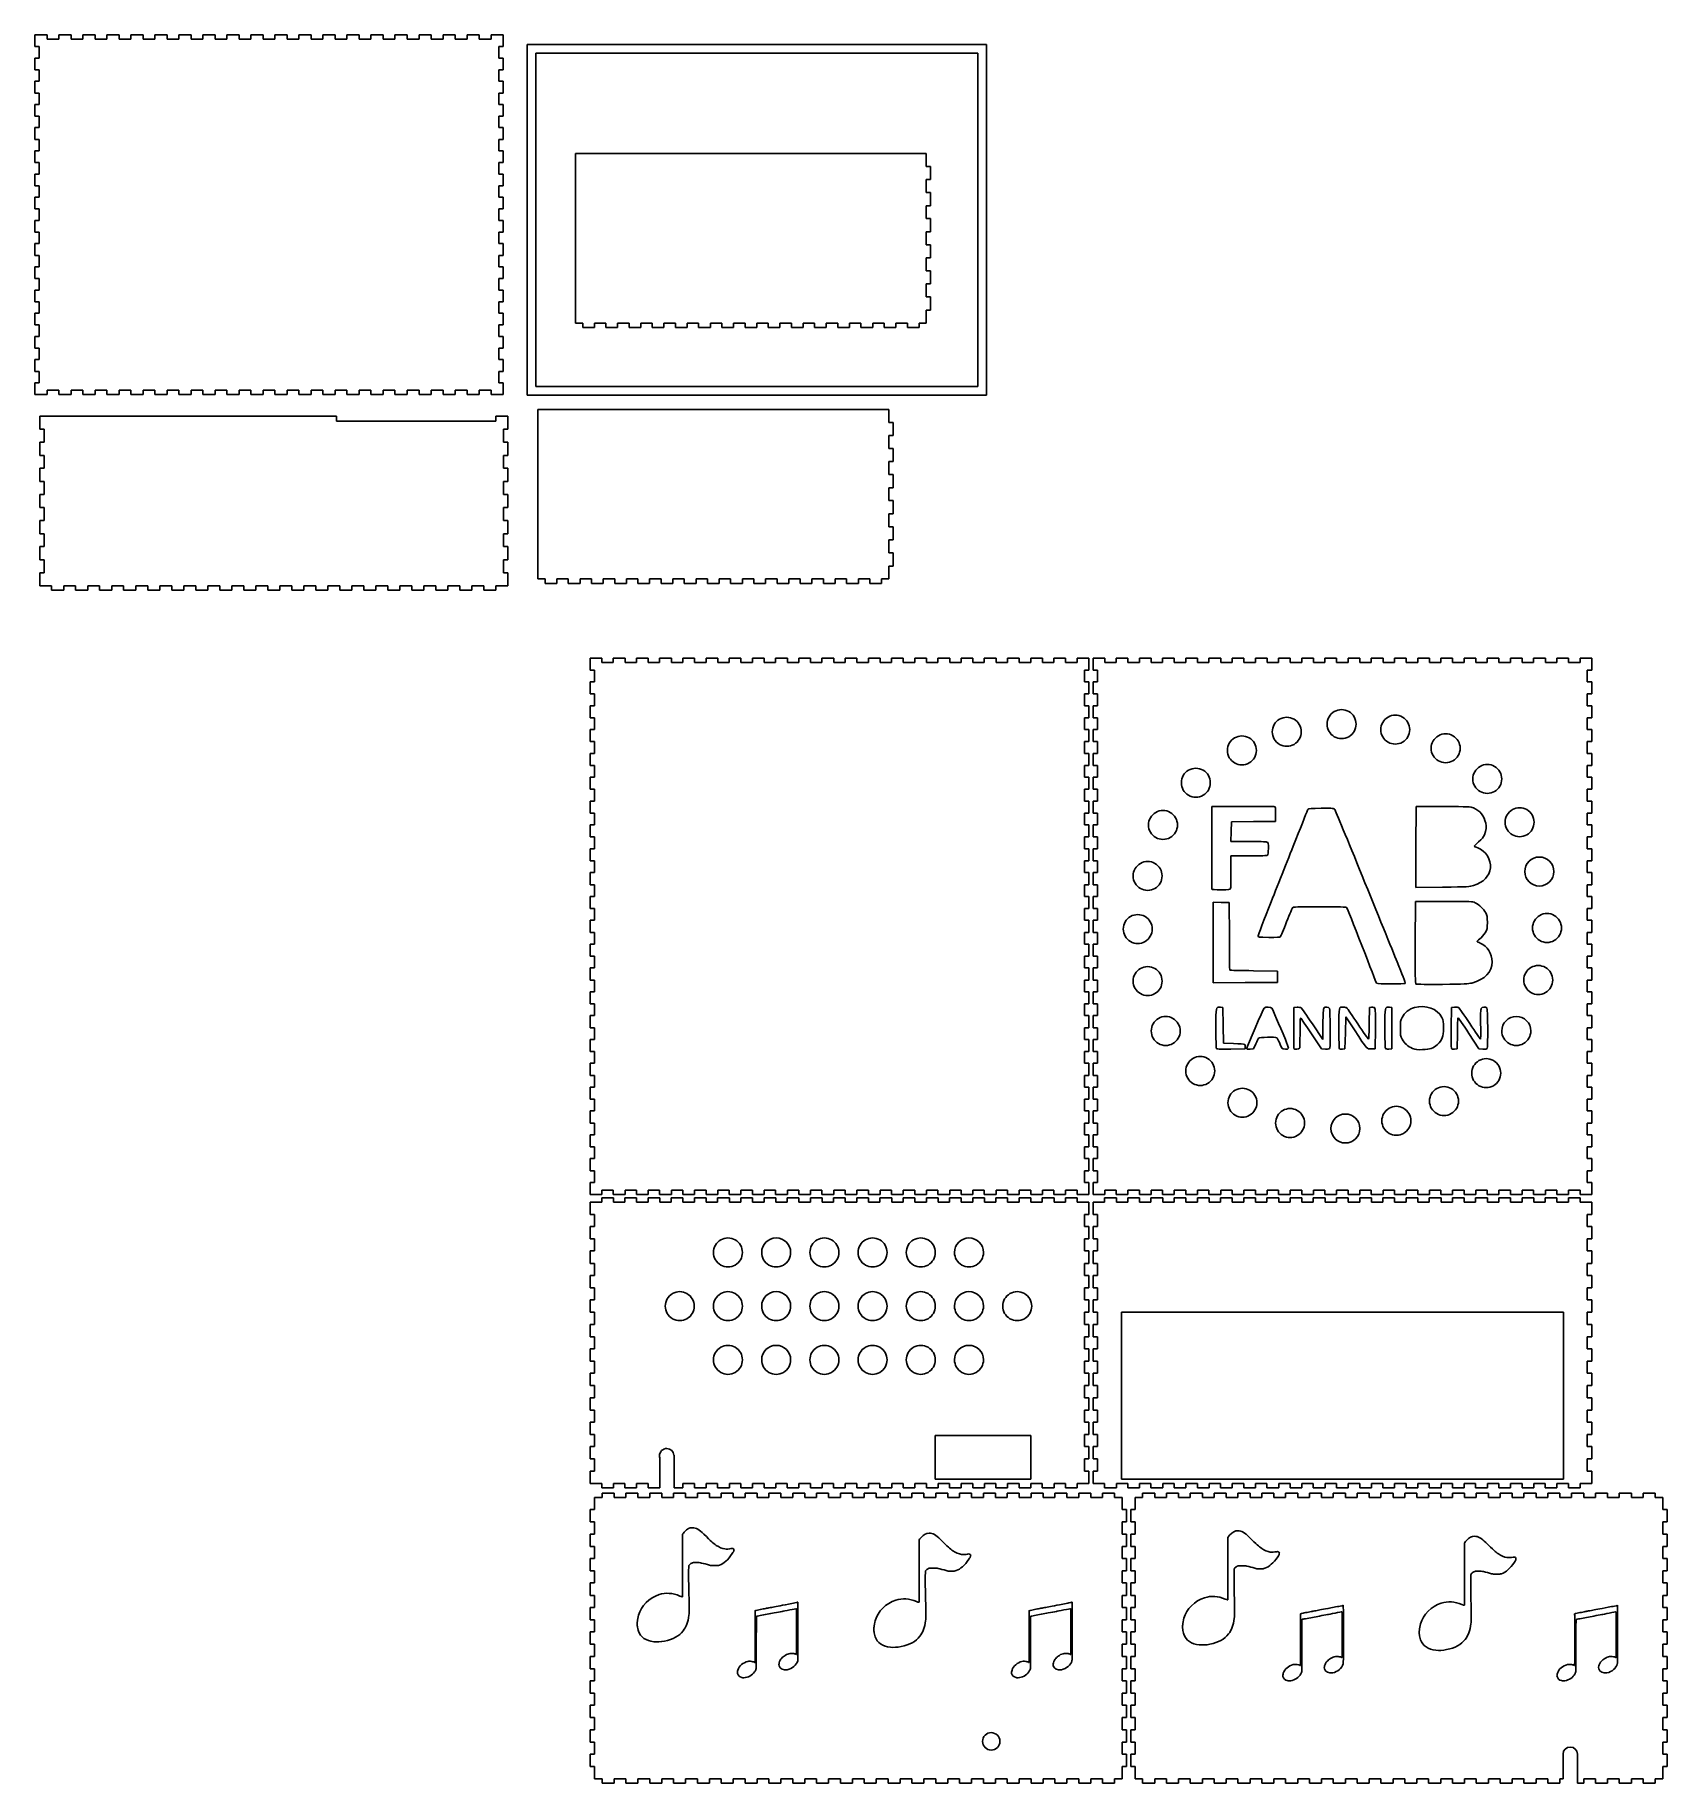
# Model space of a CAD drawing. Extents: x 371 to 1497, y -849 to 357.
import ezdxf

# ---------------------------------------------------------------- set-up
doc = ezdxf.new("R2010")
doc.units = 0
doc.layers.add('Calque_1', color=7, linetype='CONTINUOUS')

msp = doc.modelspace()

# ---------------------------------------------------------------- linework, layer by layer
at = {"layer": 'Calque_1', "color": 1}
for p, q in [((371.2118, 357.173095), (379.54385, 357.173095)), ((371.2118, 349.123095), (371.2118, 357.173095)), ((379.54385, 357.173095), (379.54385, 354.173095)), ((379.54385, 354.173095), (387.7259, 354.173095)), ((387.7259, 354.173095), (387.7259, 357.173095)), ((387.7259, 357.173095), (396.10795, 357.173095)), ((396.10795, 357.173095), (396.10795, 354.173095)), ((396.10795, 354.173095), (404.29, 354.173095)), ((404.29, 354.173095), (404.29, 357.173095)), ((404.29, 357.173095), (412.67206, 357.173095)), ((412.67206, 357.173095), (412.67206, 354.173095)), ((412.67206, 354.173095), (420.85411, 354.173095)), ((420.85411, 354.173095), (420.85411, 357.173095)), ((420.85411, 357.173095), (429.23616, 357.173095)), ((429.23616, 357.173095), (429.23616, 354.173095)), ((429.23616, 354.173095), (437.41821, 354.173095)), ((437.41821, 354.173095), (437.41821, 357.173095)), ((437.41821, 357.173095), (445.80026, 357.173095)), ((445.80026, 357.173095), (445.80026, 354.173095)), ((445.80026, 354.173095), (453.98231, 354.173095)), ((453.98231, 354.173095), (453.98231, 357.173095)), ((453.98231, 357.173095), (462.36436, 357.173095)), ((462.36436, 357.173095), (462.36436, 354.173095)), ((462.36436, 354.173095), (470.54641, 354.173095)), ((470.54641, 354.173095), (470.54641, 357.173095)), ((470.54641, 357.173095), (478.92847, 357.173095)), ((478.92847, 357.173095), (478.92847, 354.173095)), ((478.92847, 354.173095), (487.11052, 354.173095)), ((487.11052, 354.173095), (487.11052, 357.173095)), ((487.11052, 357.173095), (495.49257, 357.173095)), ((495.49257, 357.173095), (495.49257, 354.173095)), ((495.49257, 354.173095), (503.67462, 354.173095)), ((503.67462, 354.173095), (503.67462, 357.173095)), ((503.67462, 357.173095), (512.05667, 357.173095)), ((512.05667, 357.173095), (512.05667, 354.173095)), ((512.05667, 354.173095), (520.23872, 354.173095)), ((520.23872, 354.173095), (520.23872, 357.173095)), ((520.23872, 357.173095), (528.62077, 357.173095)), ((528.62077, 357.173095), (528.62077, 354.173095)), ((528.62077, 354.173095), (536.80283, 354.173095)), ((536.80283, 354.173095), (536.80283, 357.173095)), ((536.80283, 357.173095), (545.18488, 357.173095)), ((545.18488, 357.173095), (545.18488, 354.173095)), ((545.18488, 354.173095), (553.36693, 354.173095)), ((553.36693, 354.173095), (553.36693, 357.173095)), ((553.36693, 357.173095), (561.74898, 357.173095)), ((561.74898, 357.173095), (561.74898, 354.173095)), ((561.74898, 354.173095), (569.93103, 354.173095)), ((569.93103, 354.173095), (569.93103, 357.173095)), ((569.93103, 357.173095), (578.31308, 357.173095)), ((578.31308, 357.173095), (578.31308, 354.173095)), ((578.31308, 354.173095), (586.49513, 354.173095)), ((586.49513, 354.173095), (586.49513, 357.173095)), ((586.49513, 357.173095), (594.87718, 357.173095)), ((594.87718, 357.173095), (594.87718, 354.173095)), ((594.87718, 354.173095), (603.05924, 354.173095)), ((603.05924, 354.173095), (603.05924, 357.173095)), ((603.05924, 357.173095), (611.44129, 357.173095)), ((611.44129, 357.173095), (611.44129, 354.173095)), ((611.44129, 354.173095), (619.62334, 354.173095)), ((619.62334, 354.173095), (619.62334, 357.173095)), ((619.62334, 357.173095), (628.00539, 357.173095)), ((628.00539, 357.173095), (628.00539, 354.173095)), ((628.00539, 354.173095), (636.18744, 354.173095)), ((636.18744, 354.173095), (636.18744, 357.173095)), ((636.18744, 357.173095), (644.56949, 357.173095)), ((644.56949, 357.173095), (644.56949, 354.173095)), ((644.56949, 354.173095), (652.75154, 354.173095)), ((652.75154, 354.173095), (652.75154, 357.173095)), ((652.75154, 357.173095), (661.13359, 357.173095)), ((661.13359, 357.173095), (661.13359, 354.173095)), ((661.13359, 354.173095), (669.31565, 354.173095)), ((669.31565, 354.173095), (669.31565, 357.173095)), ((669.31565, 357.173095), (677.6977, 357.173095)), ((677.6977, 357.173095), (677.6977, 354.173095)), ((677.6977, 354.173095), (685.87975, 354.173095)), ((685.87975, 354.173095), (685.87975, 357.173095)), ((685.87975, 357.173095), (694.2118, 357.173095)), ((694.2118, 357.173095), (694.2118, 349.123095)), ((710.74431, 350.694435), (710.74431, 108.69424)), ((1027.7438, 350.694435), (710.74431, 350.694435)), ((1027.7438, 108.69424), (1027.7438, 350.694435)), ((374.2118, 349.123095), (371.2118, 349.123095)), ((371.2118, 333.123095), (371.2118, 341.223095)), ((371.2118, 341.223095), (374.2118, 341.223095)), ((374.2118, 341.223095), (374.2118, 349.123095)), ((694.2118, 349.123095), (691.2118, 349.123095)), ((691.2118, 349.123095), (691.2118, 341.223095)), ((691.2118, 341.223095), (694.2118, 341.223095)), ((694.2118, 341.223095), (694.2118, 333.123095)), ((716.74391, 344.694295), (1021.7437, 344.694295)), ((716.74391, 114.69439), (716.74391, 344.694295)), ((1021.7437, 344.694295), (1021.7437, 114.69439)), ((374.2118, 333.123095), (371.2118, 333.123095)), ((374.2118, 325.223095), (374.2118, 333.123095)), ((694.2118, 333.123095), (691.2118, 333.123095)), ((691.2118, 333.123095), (691.2118, 325.223095)), ((371.2118, 317.123095), (371.2118, 325.223095)), ((371.2118, 325.223095), (374.2118, 325.223095)), ((374.2118, 317.123095), (371.2118, 317.123095)), ((374.2118, 309.223095), (374.2118, 317.123095)), ((691.2118, 325.223095), (694.2118, 325.223095)), ((694.2118, 317.123095), (691.2118, 317.123095)), ((691.2118, 317.123095), (691.2118, 309.223095)), ((694.2118, 325.223095), (694.2118, 317.123095)), ((371.2118, 301.123095), (371.2118, 309.223095)), ((371.2118, 309.223095), (374.2118, 309.223095)), ((691.2118, 309.223095), (694.2118, 309.223095)), ((694.2118, 309.223095), (694.2118, 301.123095)), ((374.2118, 301.123095), (371.2118, 301.123095)), ((371.2118, 285.123095), (371.2118, 293.223095)), ((371.2118, 293.223095), (374.2118, 293.223095)), ((374.2118, 293.223095), (374.2118, 301.123095)), ((694.2118, 301.123095), (691.2118, 301.123095)), ((691.2118, 301.123095), (691.2118, 293.223095)), ((691.2118, 293.223095), (694.2118, 293.223095)), ((694.2118, 293.223095), (694.2118, 285.123095)), ((374.2118, 285.123095), (371.2118, 285.123095)), ((374.2118, 277.223095), (374.2118, 285.123095)), ((694.2118, 285.123095), (691.2118, 285.123095)), ((691.2118, 285.123095), (691.2118, 277.223095)), ((371.2118, 269.123095), (371.2118, 277.223095)), ((371.2118, 277.223095), (374.2118, 277.223095)), ((374.2118, 269.123095), (371.2118, 269.123095)), ((374.2118, 261.223095), (374.2118, 269.123095)), ((691.2118, 277.223095), (694.2118, 277.223095)), ((694.2118, 269.123095), (691.2118, 269.123095)), ((691.2118, 269.123095), (691.2118, 261.223095)), ((694.2118, 277.223095), (694.2118, 269.123095)), ((744.17117, 275.445895), (744.17117, 266.496055)), ((749.12125, 275.445895), (744.17117, 275.445895)), ((744.17117, 266.496055), (744.17117, 257.395835)), ((757.221, 275.445895), (749.12125, 275.445895)), ((765.1213, 275.445895), (757.221, 275.445895)), ((773.22107, 275.445895), (765.1213, 275.445895)), ((781.12081, 275.445895), (773.22107, 275.445895)), ((789.22111, 275.445895), (781.12081, 275.445895)), ((797.12101, 275.445895), (789.22111, 275.445895)), ((805.22131, 275.445895), (797.12101, 275.445895)), ((813.12111, 275.445895), (805.22131, 275.445895)), ((821.22141, 275.445895), (813.12111, 275.445895)), ((829.12131, 275.445895), (821.22141, 275.445895)), ((837.22161, 275.445895), (829.12131, 275.445895)), ((845.12141, 275.445895), (837.22161, 275.445895)), ((853.22121, 275.445895), (845.12141, 275.445895)), ((861.12161, 275.445895), (853.22121, 275.445895)), ((869.22141, 275.445895), (861.12161, 275.445895)), ((877.12171, 275.445895), (869.22141, 275.445895)), ((885.22151, 275.445895), (877.12171, 275.445895)), ((893.12181, 275.445895), (885.22151, 275.445895)), ((901.22161, 275.445895), (893.12181, 275.445895)), ((909.12201, 275.445895), (901.22161, 275.445895)), ((917.22181, 275.445895), (909.12201, 275.445895)), ((925.12161, 275.445895), (917.22181, 275.445895)), ((933.22191, 275.445895), (925.12161, 275.445895)), ((941.12185, 275.445895), (933.22191, 275.445895)), ((949.22215, 275.445895), (941.12185, 275.445895)), ((957.12195, 275.445895), (949.22215, 275.445895)), ((965.22235, 275.445895), (957.12195, 275.445895)), ((973.12215, 275.445895), (965.22235, 275.445895)), ((981.22245, 275.445895), (973.12215, 275.445895)), ((986.17205, 275.445895), (981.22245, 275.445895)), ((986.17205, 266.496055), (986.17205, 275.445895)), ((989.17235, 266.496055), (986.17205, 266.496055)), ((989.17235, 257.395835), (989.17235, 266.496055)), ((371.2118, 253.123095), (371.2118, 261.223095)), ((371.2118, 261.223095), (374.2118, 261.223095)), ((691.2118, 261.223095), (694.2118, 261.223095)), ((694.2118, 261.223095), (694.2118, 253.123095)), ((744.17117, 257.395835), (744.17117, 248.496125)), ((986.17205, 248.496125), (986.17205, 257.395835)), ((986.17205, 257.395835), (989.17235, 257.395835)), ((374.2118, 253.123095), (371.2118, 253.123095)), ((371.2118, 237.123095), (371.2118, 245.223095)), ((371.2118, 245.223095), (374.2118, 245.223095)), ((374.2118, 245.223095), (374.2118, 253.123095)), ((694.2118, 253.123095), (691.2118, 253.123095)), ((691.2118, 253.123095), (691.2118, 245.223095)), ((691.2118, 245.223095), (694.2118, 245.223095)), ((694.2118, 245.223095), (694.2118, 237.123095)), ((744.17117, 248.496125), (744.17117, 239.395915)), ((989.17235, 248.496125), (986.17205, 248.496125)), ((989.17235, 239.395915), (989.17235, 248.496125)), ((374.2118, 237.123095), (371.2118, 237.123095)), ((371.2118, 221.123095), (371.2118, 229.223095)), ((371.2118, 229.223095), (374.2118, 229.223095)), ((374.2118, 229.223095), (374.2118, 237.123095)), ((694.2118, 237.123095), (691.2118, 237.123095)), ((691.2118, 237.123095), (691.2118, 229.223095)), ((691.2118, 229.223095), (694.2118, 229.223095)), ((694.2118, 229.223095), (694.2118, 221.123095)), ((744.17117, 239.395915), (744.17117, 230.495675)), ((744.17117, 230.495675), (744.17117, 221.395965)), ((986.17205, 230.495675), (986.17205, 239.395915)), ((986.17205, 239.395915), (989.17235, 239.395915)), ((989.17235, 230.495675), (986.17205, 230.495675)), ((989.17235, 221.395965), (989.17235, 230.495675)), ((374.2118, 221.123095), (371.2118, 221.123095)), ((374.2118, 213.223095), (374.2118, 221.123095)), ((694.2118, 221.123095), (691.2118, 221.123095)), ((691.2118, 221.123095), (691.2118, 213.223095)), ((744.17117, 221.395965), (744.17117, 212.495735)), ((986.17205, 212.495735), (986.17205, 221.395965)), ((986.17205, 221.395965), (989.17235, 221.395965)), ((371.2118, 205.123095), (371.2118, 213.223095)), ((371.2118, 213.223095), (374.2118, 213.223095)), ((374.2118, 205.123095), (371.2118, 205.123095)), ((374.2118, 197.223095), (374.2118, 205.123095)), ((691.2118, 213.223095), (694.2118, 213.223095)), ((694.2118, 205.123095), (691.2118, 205.123095)), ((691.2118, 205.123095), (691.2118, 197.223095)), ((694.2118, 213.223095), (694.2118, 205.123095)), ((744.17117, 212.495735), (744.17117, 203.396045)), ((989.17235, 212.495735), (986.17205, 212.495735)), ((989.17235, 203.396045), (989.17235, 212.495735)), ((371.2118, 189.1231), (371.2118, 197.223095)), ((371.2118, 197.223095), (374.2118, 197.223095)), ((691.2118, 197.223095), (694.2118, 197.223095)), ((694.2118, 197.223095), (694.2118, 189.1231)), ((744.17117, 203.396045), (744.17117, 194.49581)), ((744.17117, 194.49581), (744.17117, 185.39611)), ((986.17205, 194.49581), (986.17205, 203.396045)), ((986.17205, 203.396045), (989.17235, 203.396045)), ((989.17235, 194.49581), (986.17205, 194.49581)), ((989.17235, 185.39611), (989.17235, 194.49581)), ((374.2118, 189.1231), (371.2118, 189.1231)), ((371.2118, 173.1231), (371.2118, 181.2231)), ((371.2118, 181.2231), (374.2118, 181.2231)), ((374.2118, 181.2231), (374.2118, 189.1231)), ((694.2118, 189.1231), (691.2118, 189.1231)), ((691.2118, 189.1231), (691.2118, 181.2231)), ((691.2118, 181.2231), (694.2118, 181.2231)), ((694.2118, 181.2231), (694.2118, 173.1231)), ((744.17117, 185.39611), (744.17117, 176.49587)), ((986.17205, 176.49587), (986.17205, 185.39611)), ((986.17205, 185.39611), (989.17235, 185.39611)), ((374.2118, 173.1231), (371.2118, 173.1231)), ((374.2118, 165.2231), (374.2118, 173.1231)), ((694.2118, 173.1231), (691.2118, 173.1231)), ((691.2118, 173.1231), (691.2118, 165.2231)), ((744.17117, 176.49587), (744.17117, 167.39565)), ((989.17235, 176.49587), (986.17205, 176.49587)), ((989.17235, 167.39565), (989.17235, 176.49587)), ((371.2118, 157.1231), (371.2118, 165.2231)), ((371.2118, 165.2231), (374.2118, 165.2231)), ((374.2118, 157.1231), (371.2118, 157.1231)), ((374.2118, 149.2231), (374.2118, 157.1231)), ((691.2118, 165.2231), (694.2118, 165.2231)), ((694.2118, 157.1231), (691.2118, 157.1231)), ((691.2118, 157.1231), (691.2118, 149.2231)), ((694.2118, 165.2231), (694.2118, 157.1231)), ((744.17117, 167.39565), (744.17117, 158.44581)), ((744.17117, 158.44581), (749.12125, 158.44581)), ((749.12125, 158.44581), (749.12125, 155.44601)), ((757.221, 155.44601), (757.221, 158.44581)), ((757.221, 158.44581), (765.1213, 158.44581)), ((765.1213, 158.44581), (765.1213, 155.44601)), ((773.22107, 155.44601), (773.22107, 158.44581)), ((773.22107, 158.44581), (781.12081, 158.44581)), ((781.12081, 158.44581), (781.12081, 155.44601)), ((789.22111, 155.44601), (789.22111, 158.44581)), ((789.22111, 158.44581), (797.12101, 158.44581)), ((797.12101, 158.44581), (797.12101, 155.44601)), ((805.22131, 155.44601), (805.22131, 158.44581)), ((805.22131, 158.44581), (813.12111, 158.44581)), ((813.12111, 158.44581), (813.12111, 155.44601)), ((821.22141, 155.44601), (821.22141, 158.44581)), ((821.22141, 158.44581), (829.12131, 158.44581)), ((829.12131, 158.44581), (829.12131, 155.44601)), ((837.22161, 155.44601), (837.22161, 158.44581)), ((837.22161, 158.44581), (845.12141, 158.44581)), ((845.12141, 158.44581), (845.12141, 155.44601)), ((853.22121, 155.44601), (853.22121, 158.44581)), ((853.22121, 158.44581), (861.12161, 158.44581)), ((861.12161, 158.44581), (861.12161, 155.44601)), ((869.22141, 155.44601), (869.22141, 158.44581)), ((869.22141, 158.44581), (877.12171, 158.44581)), ((877.12171, 158.44581), (877.12171, 155.44601)), ((885.22151, 155.44601), (885.22151, 158.44581)), ((885.22151, 158.44581), (893.12181, 158.44581)), ((893.12181, 158.44581), (893.12181, 155.44601)), ((901.22161, 155.44601), (901.22161, 158.44581)), ((901.22161, 158.44581), (909.12201, 158.44581)), ((909.12201, 158.44581), (909.12201, 155.44601)), ((917.22181, 155.44601), (917.22181, 158.44581)), ((917.22181, 158.44581), (925.12161, 158.44581)), ((925.12161, 158.44581), (925.12161, 155.44601)), ((933.22191, 155.44601), (933.22191, 158.44581)), ((933.22191, 158.44581), (941.12185, 158.44581)), ((941.12185, 158.44581), (941.12185, 155.44601)), ((949.22215, 155.44601), (949.22215, 158.44581)), ((949.22215, 158.44581), (957.12195, 158.44581)), ((957.12195, 158.44581), (957.12195, 155.44601)), ((965.22235, 155.44601), (965.22235, 158.44581)), ((965.22235, 158.44581), (973.12215, 158.44581)), ((973.12215, 158.44581), (973.12215, 155.44601)), ((981.22245, 155.44601), (981.22245, 158.44581)), ((981.22245, 158.44581), (986.17205, 158.44581)), ((986.17205, 158.44581), (986.17205, 167.39565)), ((986.17205, 167.39565), (989.17235, 167.39565)), ((371.2118, 141.1231), (371.2118, 149.2231)), ((371.2118, 149.2231), (374.2118, 149.2231)), ((691.2118, 149.2231), (694.2118, 149.2231)), ((694.2118, 149.2231), (694.2118, 141.1231)), ((749.12125, 155.44601), (757.221, 155.44601)), ((765.1213, 155.44601), (773.22107, 155.44601)), ((781.12081, 155.44601), (789.22111, 155.44601)), ((797.12101, 155.44601), (805.22131, 155.44601)), ((813.12111, 155.44601), (821.22141, 155.44601)), ((829.12131, 155.44601), (837.22161, 155.44601)), ((845.12141, 155.44601), (853.22121, 155.44601)), ((861.12161, 155.44601), (869.22141, 155.44601)), ((877.12171, 155.44601), (885.22151, 155.44601)), ((893.12181, 155.44601), (901.22161, 155.44601)), ((909.12201, 155.44601), (917.22181, 155.44601)), ((925.12161, 155.44601), (933.22191, 155.44601)), ((941.12185, 155.44601), (949.22215, 155.44601)), ((957.12195, 155.44601), (965.22235, 155.44601)), ((973.12215, 155.44601), (981.22245, 155.44601)), ((374.2118, 141.1231), (371.2118, 141.1231)), ((371.2118, 125.1231), (371.2118, 133.2231)), ((371.2118, 133.2231), (374.2118, 133.2231)), ((374.2118, 133.2231), (374.2118, 141.1231)), ((694.2118, 141.1231), (691.2118, 141.1231)), ((691.2118, 141.1231), (691.2118, 133.2231)), ((691.2118, 133.2231), (694.2118, 133.2231)), ((694.2118, 133.2231), (694.2118, 125.1231)), ((374.2118, 125.1231), (371.2118, 125.1231)), ((374.2118, 117.2231), (374.2118, 125.1231)), ((694.2118, 125.1231), (691.2118, 125.1231)), ((691.2118, 125.1231), (691.2118, 117.2231)), ((371.2118, 109.1731), (371.2118, 117.2231)), ((371.2118, 117.2231), (374.2118, 117.2231)), ((379.54385, 109.1731), (371.2118, 109.1731)), ((387.7259, 112.1731), (379.54385, 112.1731)), ((379.54385, 112.1731), (379.54385, 109.1731)), ((387.7259, 109.1731), (387.7259, 112.1731)), ((396.10795, 109.1731), (387.7259, 109.1731)), ((404.29, 112.1731), (396.10795, 112.1731)), ((396.10795, 112.1731), (396.10795, 109.1731)), ((404.29, 109.1731), (404.29, 112.1731)), ((412.67206, 109.1731), (404.29, 109.1731)), ((420.85411, 112.1731), (412.67206, 112.1731)), ((412.67206, 112.1731), (412.67206, 109.1731)), ((420.85411, 109.1731), (420.85411, 112.1731)), ((429.23616, 109.1731), (420.85411, 109.1731)), ((437.41821, 112.1731), (429.23616, 112.1731)), ((429.23616, 112.1731), (429.23616, 109.1731)), ((437.41821, 109.1731), (437.41821, 112.1731)), ((445.80026, 109.1731), (437.41821, 109.1731)), ((453.98231, 112.1731), (445.80026, 112.1731)), ((445.80026, 112.1731), (445.80026, 109.1731)), ((453.98231, 109.1731), (453.98231, 112.1731)), ((462.36436, 109.1731), (453.98231, 109.1731)), ((470.54641, 112.1731), (462.36436, 112.1731)), ((462.36436, 112.1731), (462.36436, 109.1731)), ((470.54641, 109.1731), (470.54641, 112.1731)), ((478.92847, 109.1731), (470.54641, 109.1731)), ((487.11052, 112.1731), (478.92847, 112.1731)), ((478.92847, 112.1731), (478.92847, 109.1731)), ((487.11052, 109.1731), (487.11052, 112.1731)), ((495.49257, 109.1731), (487.11052, 109.1731)), ((503.67462, 112.1731), (495.49257, 112.1731)), ((495.49257, 112.1731), (495.49257, 109.1731)), ((503.67462, 109.1731), (503.67462, 112.1731)), ((512.05667, 109.1731), (503.67462, 109.1731)), ((520.23872, 112.1731), (512.05667, 112.1731)), ((512.05667, 112.1731), (512.05667, 109.1731)), ((520.23872, 109.1731), (520.23872, 112.1731)), ((528.62077, 109.1731), (520.23872, 109.1731)), ((536.80283, 112.1731), (528.62077, 112.1731)), ((528.62077, 112.1731), (528.62077, 109.1731)), ((536.80283, 109.1731), (536.80283, 112.1731)), ((545.18488, 109.1731), (536.80283, 109.1731)), ((553.36693, 112.1731), (545.18488, 112.1731)), ((545.18488, 112.1731), (545.18488, 109.1731)), ((553.36693, 109.1731), (553.36693, 112.1731)), ((561.74898, 109.1731), (553.36693, 109.1731)), ((569.93103, 112.1731), (561.74898, 112.1731)), ((561.74898, 112.1731), (561.74898, 109.1731)), ((569.93103, 109.1731), (569.93103, 112.1731)), ((578.31308, 109.1731), (569.93103, 109.1731)), ((586.49513, 112.1731), (578.31308, 112.1731)), ((578.31308, 112.1731), (578.31308, 109.1731)), ((586.49513, 109.1731), (586.49513, 112.1731)), ((594.87718, 109.1731), (586.49513, 109.1731)), ((603.05924, 112.1731), (594.87718, 112.1731)), ((594.87718, 112.1731), (594.87718, 109.1731)), ((603.05924, 109.1731), (603.05924, 112.1731)), ((611.44129, 109.1731), (603.05924, 109.1731)), ((619.62334, 112.1731), (611.44129, 112.1731)), ((611.44129, 112.1731), (611.44129, 109.1731)), ((619.62334, 109.1731), (619.62334, 112.1731)), ((628.00539, 109.1731), (619.62334, 109.1731)), ((636.18744, 112.1731), (628.00539, 112.1731)), ((628.00539, 112.1731), (628.00539, 109.1731)), ((636.18744, 109.1731), (636.18744, 112.1731)), ((644.56949, 109.1731), (636.18744, 109.1731)), ((652.75154, 112.1731), (644.56949, 112.1731)), ((644.56949, 112.1731), (644.56949, 109.1731)), ((652.75154, 109.1731), (652.75154, 112.1731)), ((661.13359, 109.1731), (652.75154, 109.1731)), ((669.31565, 112.1731), (661.13359, 112.1731)), ((661.13359, 112.1731), (661.13359, 109.1731)), ((669.31565, 109.1731), (669.31565, 112.1731)), ((677.6977, 109.1731), (669.31565, 109.1731)), ((685.87975, 112.1731), (677.6977, 112.1731)), ((677.6977, 112.1731), (677.6977, 109.1731)), ((685.87975, 109.1731), (685.87975, 112.1731)), ((694.2118, 109.1731), (685.87975, 109.1731)), ((691.2118, 117.2231), (694.2118, 117.2231)), ((694.2118, 117.2231), (694.2118, 109.1731)), ((710.74431, 108.69424), (1027.7438, 108.69424)), ((1021.7437, 114.69439), (716.74391, 114.69439)), ((718.25536, 98.88152), (718.25536, 89.93168)), ((723.20544, 98.88152), (718.25536, 98.88152)), ((731.30519, 98.88152), (723.20544, 98.88152)), ((739.20549, 98.88152), (731.30519, 98.88152)), ((747.30526, 98.88152), (739.20549, 98.88152)), ((755.20503, 98.88152), (747.30526, 98.88152)), ((763.3053, 98.88152), (755.20503, 98.88152)), ((771.20509, 98.88152), (763.3053, 98.88152)), ((779.30537, 98.88152), (771.20509, 98.88152)), ((787.20514, 98.88152), (779.30537, 98.88152)), ((795.30543, 98.88152), (787.20514, 98.88152)), ((803.2052, 98.88152), (795.30543, 98.88152)), ((811.30548, 98.88152), (803.2052, 98.88152)), ((819.20525, 98.88152), (811.30548, 98.88152)), ((827.30502, 98.88152), (819.20525, 98.88152)), ((835.20531, 98.88152), (827.30502, 98.88152)), ((843.30508, 98.88152), (835.20531, 98.88152)), ((851.20538, 98.88152), (843.30508, 98.88152)), ((859.30513, 98.88152), (851.20538, 98.88152)), ((867.20542, 98.88152), (859.30513, 98.88152)), ((875.30519, 98.88152), (867.20542, 98.88152)), ((883.20549, 98.88152), (875.30519, 98.88152)), ((891.30524, 98.88152), (883.20549, 98.88152)), ((899.20503, 98.88152), (891.30524, 98.88152)), ((907.3053, 98.88152), (899.20503, 98.88152)), ((915.20507, 98.88152), (907.3053, 98.88152)), ((923.30537, 98.88152), (915.20507, 98.88152)), ((931.20514, 98.88152), (923.30537, 98.88152)), ((939.30545, 98.88152), (931.20514, 98.88152)), ((947.20525, 98.88152), (939.30545, 98.88152)), ((955.30555, 98.88152), (947.20525, 98.88152)), ((960.25515, 98.88152), (955.30555, 98.88152)), ((960.25515, 89.93168), (960.25515, 98.88152)), ((374.49334, 94.17268), (374.49334, 85.12311)), ((382.72538, 94.17268), (374.49334, 94.17268)), ((374.49334, 85.12311), (377.49366, 85.12311)), ((377.49366, 85.12311), (377.49366, 76.22287)), ((391.10783, 94.17268), (382.72538, 94.17268)), ((399.28975, 94.17268), (391.10783, 94.17268)), ((407.67167, 94.17268), (399.28975, 94.17268)), ((415.85359, 94.17268), (407.67167, 94.17268)), ((424.23604, 94.17268), (415.85359, 94.17268)), ((432.41796, 94.17268), (424.23604, 94.17268)), ((440.79988, 94.17268), (432.41796, 94.17268)), ((448.9818, 94.17268), (440.79988, 94.17268)), ((457.36423, 94.17268), (448.9818, 94.17268)), ((465.54618, 94.17268), (457.36423, 94.17268)), ((473.9281, 94.17268), (465.54618, 94.17268)), ((482.11002, 94.17268), (473.9281, 94.17268)), ((490.49244, 94.17268), (482.11002, 94.17268)), ((498.67439, 94.17268), (490.49244, 94.17268)), ((507.05628, 94.17268), (498.67439, 94.17268)), ((515.23823, 94.17268), (507.05628, 94.17268)), ((523.62066, 94.17268), (515.23823, 94.17268)), ((531.80258, 94.17268), (523.62066, 94.17268)), ((540.1845, 94.17268), (531.80258, 94.17268)), ((548.36645, 94.17268), (540.1845, 94.17268)), ((556.74887, 94.17268), (548.36645, 94.17268)), ((564.93079, 94.17268), (556.74887, 94.17268)), ((573.31271, 94.17268), (564.93079, 94.17268)), ((579.28497, 94.17268), (573.31271, 94.17268)), ((579.28497, 90.79667), (579.28497, 94.17268)), ((689.28496, 90.79667), (579.28497, 90.79667)), ((697.49376, 94.17268), (689.28496, 94.17268)), ((689.28496, 94.17268), (689.28496, 90.79667)), ((694.49344, 76.22287), (694.49344, 85.12311)), ((694.49344, 85.12311), (697.49376, 85.12311)), ((697.49376, 85.12311), (697.49376, 94.17268)), ((718.25536, 89.93168), (718.25536, 80.83146)), ((963.25545, 89.93168), (960.25515, 89.93168)), ((963.25545, 80.83146), (963.25545, 89.93168)), ((377.49366, 76.22287), (374.49334, 76.22287)), ((374.49334, 76.22287), (374.49334, 67.12319)), ((697.49376, 76.22287), (694.49344, 76.22287)), ((697.49376, 67.12319), (697.49376, 76.22287)), ((718.25536, 80.83146), (718.25536, 71.93175)), ((960.25515, 71.93175), (960.25515, 80.83146)), ((960.25515, 80.83146), (963.25545, 80.83146)), ((374.49334, 67.12319), (377.49366, 67.12319)), ((377.49366, 67.12319), (377.49366, 58.22295)), ((694.49344, 58.22295), (694.49344, 67.12319)), ((694.49344, 67.12319), (697.49376, 67.12319)), ((718.25536, 71.93175), (718.25536, 62.83154)), ((718.25536, 62.83154), (718.25536, 53.9313)), ((963.25545, 71.93175), (960.25515, 71.93175)), ((960.25515, 53.9313), (960.25515, 62.83154)), ((960.25515, 62.83154), (963.25545, 62.83154)), ((963.25545, 62.83154), (963.25545, 71.93175)), ((377.49366, 58.22295), (374.49334, 58.22295)), ((374.49334, 58.22295), (374.49334, 49.12274)), ((374.49334, 49.12274), (377.49366, 49.12274)), ((377.49366, 49.12274), (377.49366, 40.223)), ((697.49376, 58.22295), (694.49344, 58.22295)), ((694.49344, 40.223), (694.49344, 49.12274)), ((694.49344, 49.12274), (697.49376, 49.12274)), ((697.49376, 49.12274), (697.49376, 58.22295)), ((718.25536, 53.9313), (718.25536, 44.83159)), ((963.25545, 53.9313), (960.25515, 53.9313)), ((963.25545, 44.83159), (963.25545, 53.9313)), ((377.49366, 40.223), (374.49334, 40.223)), ((374.49334, 40.223), (374.49334, 31.12279)), ((697.49376, 40.223), (694.49344, 40.223)), ((697.49376, 31.12279), (697.49376, 40.223)), ((718.25536, 44.83159), (718.25536, 35.93136)), ((960.25515, 35.93136), (960.25515, 44.83159)), ((960.25515, 44.83159), (963.25545, 44.83159)), ((374.49334, 31.12279), (377.49366, 31.12279)), ((377.49366, 31.12279), (377.49366, 22.22308)), ((694.49344, 22.22308), (694.49344, 31.12279)), ((694.49344, 31.12279), (697.49376, 31.12279)), ((718.25536, 35.93136), (718.25536, 26.83167)), ((718.25536, 26.83167), (718.25536, 17.93143)), ((963.25545, 35.93136), (960.25515, 35.93136)), ((960.25515, 17.93143), (960.25515, 26.83167)), ((960.25515, 26.83167), (963.25545, 26.83167)), ((963.25545, 26.83167), (963.25545, 35.93136)), ((377.49366, 22.22308), (374.49334, 22.22308)), ((374.49334, 22.22308), (374.49334, 13.12287)), ((374.49334, 13.12287), (377.49366, 13.12287)), ((377.49366, 13.12287), (377.49366, 4.22313)), ((697.49376, 22.22308), (694.49344, 22.22308)), ((694.49344, 4.22313), (694.49344, 13.12287)), ((694.49344, 13.12287), (697.49376, 13.12287)), ((697.49376, 13.12287), (697.49376, 22.22308)), ((718.25536, 17.93143), (718.25536, 8.83173)), ((963.25545, 17.93143), (960.25515, 17.93143)), ((963.25545, 8.83173), (963.25545, 17.93143)), ((377.49366, 4.22313), (374.49334, 4.22313)), ((374.49334, 4.22313), (374.49334, -4.87708)), ((697.49376, 4.22313), (694.49344, 4.22313)), ((697.49376, -4.87708), (697.49376, 4.22313)), ((718.25536, 8.83173), (718.25536, -0.06851)), ((960.25515, -0.06851), (960.25515, 8.83173)), ((960.25515, 8.83173), (963.25545, 8.83173)), ((374.49334, -4.87708), (377.49366, -4.87708)), ((377.49366, -4.87708), (377.49366, -13.77732)), ((694.49344, -13.77732), (694.49344, -4.87708)), ((694.49344, -4.87708), (697.49376, -4.87708)), ((718.25536, -0.06851), (718.25536, -9.16873)), ((718.25536, -9.16873), (718.25536, -18.11857)), ((963.25545, -0.06851), (960.25515, -0.06851)), ((960.25515, -18.11857), (960.25515, -9.16873)), ((960.25515, -9.16873), (963.25545, -9.16873)), ((963.25545, -9.16873), (963.25545, -0.06851)), ((377.49366, -13.77732), (374.49334, -13.77732)), ((374.49334, -13.77732), (374.49334, -22.82689)), ((374.49334, -22.82689), (382.72538, -22.82689)), ((382.72538, -22.82689), (382.72538, -25.82721)), ((391.10783, -25.82721), (391.10783, -22.82689)), ((391.10783, -22.82689), (399.28975, -22.82689)), ((399.28975, -22.82689), (399.28975, -25.82721)), ((407.67167, -25.82721), (407.67167, -22.82689)), ((407.67167, -22.82689), (415.85359, -22.82689)), ((415.85359, -22.82689), (415.85359, -25.82721)), ((424.23604, -25.82721), (424.23604, -22.82689)), ((424.23604, -22.82689), (432.41796, -22.82689)), ((432.41796, -22.82689), (432.41796, -25.82721)), ((440.79988, -25.82721), (440.79988, -22.82689)), ((440.79988, -22.82689), (448.9818, -22.82689)), ((448.9818, -22.82689), (448.9818, -25.82721)), ((457.36423, -25.82721), (457.36423, -22.82689)), ((457.36423, -22.82689), (465.54618, -22.82689)), ((465.54618, -22.82689), (465.54618, -25.82721)), ((473.9281, -25.82721), (473.9281, -22.82689)), ((473.9281, -22.82689), (482.11002, -22.82689)), ((482.11002, -22.82689), (482.11002, -25.82721)), ((490.49244, -25.82721), (490.49244, -22.82689)), ((490.49244, -22.82689), (498.67439, -22.82689)), ((498.67439, -22.82689), (498.67439, -25.82721)), ((507.05628, -25.82721), (507.05628, -22.82689)), ((507.05628, -22.82689), (515.23823, -22.82689)), ((515.23823, -22.82689), (515.23823, -25.82721)), ((523.62066, -25.82721), (523.62066, -22.82689)), ((523.62066, -22.82689), (531.80258, -22.82689)), ((531.80258, -22.82689), (531.80258, -25.82721)), ((540.1845, -25.82721), (540.1845, -22.82689)), ((540.1845, -22.82689), (548.36645, -22.82689)), ((548.36645, -22.82689), (548.36645, -25.82721)), ((556.74887, -25.82721), (556.74887, -22.82689)), ((556.74887, -22.82689), (564.93079, -22.82689)), ((564.93079, -22.82689), (564.93079, -25.82721)), ((573.31271, -25.82721), (573.31271, -22.82689)), ((573.31271, -22.82689), (581.49463, -22.82689)), ((581.49463, -22.82689), (581.49463, -25.82721)), ((589.87708, -25.82721), (589.87708, -22.82689)), ((589.87708, -22.82689), (598.05901, -22.82689)), ((598.05901, -22.82689), (598.05901, -25.82721)), ((606.44093, -25.82721), (606.44093, -22.82689)), ((606.44093, -22.82689), (614.62285, -22.82689)), ((614.62285, -22.82689), (614.62285, -25.82721)), ((623.0053, -25.82721), (623.0053, -22.82689)), ((623.0053, -22.82689), (631.18722, -22.82689)), ((631.18722, -22.82689), (631.18722, -25.82721)), ((639.56914, -25.82721), (639.56914, -22.82689)), ((639.56914, -22.82689), (647.75106, -22.82689)), ((647.75106, -22.82689), (647.75106, -25.82721)), ((656.13351, -25.82721), (656.13351, -22.82689)), ((656.13351, -22.82689), (664.31543, -22.82689)), ((664.31543, -22.82689), (664.31543, -25.82721)), ((672.69735, -25.82721), (672.69735, -22.82689)), ((672.69735, -22.82689), (680.87928, -22.82689)), ((680.87928, -22.82689), (680.87928, -25.82721)), ((689.2617, -25.82721), (689.2617, -22.82689)), ((689.2617, -22.82689), (697.49376, -22.82689)), ((697.49376, -13.77732), (694.49344, -13.77732)), ((697.49376, -22.82689), (697.49376, -13.77732)), ((718.25536, -18.11857), (723.20544, -18.11857)), ((723.20544, -18.11857), (723.20544, -21.11837)), ((723.20544, -21.11837), (731.30519, -21.11837)), ((731.30519, -21.11837), (731.30519, -18.11857)), ((731.30519, -18.11857), (739.20549, -18.11857)), ((739.20549, -18.11857), (739.20549, -21.11837)), ((739.20549, -21.11837), (747.30526, -21.11837)), ((747.30526, -21.11837), (747.30526, -18.11857)), ((747.30526, -18.11857), (755.20503, -18.11857)), ((755.20503, -18.11857), (755.20503, -21.11837)), ((755.20503, -21.11837), (763.3053, -21.11837)), ((763.3053, -21.11837), (763.3053, -18.11857)), ((763.3053, -18.11857), (771.20509, -18.11857)), ((771.20509, -18.11857), (771.20509, -21.11837)), ((771.20509, -21.11837), (779.30537, -21.11837)), ((779.30537, -21.11837), (779.30537, -18.11857)), ((779.30537, -18.11857), (787.20514, -18.11857)), ((787.20514, -18.11857), (787.20514, -21.11837)), ((787.20514, -21.11837), (795.30543, -21.11837)), ((795.30543, -21.11837), (795.30543, -18.11857)), ((795.30543, -18.11857), (803.2052, -18.11857)), ((803.2052, -18.11857), (803.2052, -21.11837)), ((803.2052, -21.11837), (811.30548, -21.11837)), ((811.30548, -21.11837), (811.30548, -18.11857)), ((811.30548, -18.11857), (819.20525, -18.11857)), ((819.20525, -18.11857), (819.20525, -21.11837)), ((819.20525, -21.11837), (827.30502, -21.11837)), ((827.30502, -21.11837), (827.30502, -18.11857)), ((827.30502, -18.11857), (835.20531, -18.11857)), ((835.20531, -18.11857), (835.20531, -21.11837)), ((835.20531, -21.11837), (843.30508, -21.11837)), ((843.30508, -21.11837), (843.30508, -18.11857)), ((843.30508, -18.11857), (851.20538, -18.11857)), ((851.20538, -18.11857), (851.20538, -21.11837)), ((851.20538, -21.11837), (859.30513, -21.11837)), ((859.30513, -21.11837), (859.30513, -18.11857)), ((859.30513, -18.11857), (867.20542, -18.11857)), ((867.20542, -18.11857), (867.20542, -21.11837)), ((867.20542, -21.11837), (875.30519, -21.11837)), ((875.30519, -21.11837), (875.30519, -18.11857)), ((875.30519, -18.11857), (883.20549, -18.11857)), ((883.20549, -18.11857), (883.20549, -21.11837)), ((883.20549, -21.11837), (891.30524, -21.11837)), ((891.30524, -21.11837), (891.30524, -18.11857)), ((891.30524, -18.11857), (899.20503, -18.11857)), ((899.20503, -18.11857), (899.20503, -21.11837)), ((899.20503, -21.11837), (907.3053, -21.11837)), ((907.3053, -21.11837), (907.3053, -18.11857)), ((907.3053, -18.11857), (915.20507, -18.11857)), ((915.20507, -18.11857), (915.20507, -21.11837)), ((915.20507, -21.11837), (923.30537, -21.11837)), ((923.30537, -21.11837), (923.30537, -18.11857)), ((923.30537, -18.11857), (931.20514, -18.11857)), ((931.20514, -18.11857), (931.20514, -21.11837)), ((931.20514, -21.11837), (939.30545, -21.11837)), ((939.30545, -21.11837), (939.30545, -18.11857)), ((939.30545, -18.11857), (947.20525, -18.11857)), ((947.20525, -18.11857), (947.20525, -21.11837)), ((947.20525, -21.11837), (955.30555, -21.11837)), ((955.30555, -21.11837), (955.30555, -18.11857)), ((955.30555, -18.11857), (960.25515, -18.11857)), ((382.72538, -25.82721), (391.10783, -25.82721)), ((399.28975, -25.82721), (407.67167, -25.82721)), ((415.85359, -25.82721), (424.23604, -25.82721)), ((432.41796, -25.82721), (440.79988, -25.82721)), ((448.9818, -25.82721), (457.36423, -25.82721)), ((465.54618, -25.82721), (473.9281, -25.82721)), ((482.11002, -25.82721), (490.49244, -25.82721)), ((498.67439, -25.82721), (507.05628, -25.82721)), ((515.23823, -25.82721), (523.62066, -25.82721)), ((531.80258, -25.82721), (540.1845, -25.82721)), ((548.36645, -25.82721), (556.74887, -25.82721)), ((564.93079, -25.82721), (573.31271, -25.82721)), ((581.49463, -25.82721), (589.87708, -25.82721)), ((598.05901, -25.82721), (606.44093, -25.82721)), ((614.62285, -25.82721), (623.0053, -25.82721)), ((631.18722, -25.82721), (639.56914, -25.82721)), ((647.75106, -25.82721), (656.13351, -25.82721)), ((664.31543, -25.82721), (672.69735, -25.82721)), ((680.87928, -25.82721), (689.2617, -25.82721)), ((754.27403, -72.72007), (762.32403, -72.72007)), ((754.27403, -80.992292), (754.27403, -72.72007)), ((757.27403, -80.992292), (754.27403, -80.992292)), ((757.27403, -89.114514), (757.27403, -80.992292)), ((762.32403, -72.72007), (762.32403, -75.72007)), ((762.32403, -75.72007), (770.22403, -75.72007)), ((770.22403, -75.72007), (770.22403, -72.72007)), ((770.22403, -72.72007), (778.32403, -72.72007)), ((778.32403, -72.72007), (778.32403, -75.72007)), ((778.32403, -75.72007), (786.22403, -75.72007)), ((786.22403, -75.72007), (786.22403, -72.72007)), ((786.22403, -72.72007), (794.32403, -72.72007)), ((794.32403, -72.72007), (794.32403, -75.72007)), ((794.32403, -75.72007), (802.22403, -75.72007)), ((802.22403, -75.72007), (802.22403, -72.72007)), ((802.22403, -72.72007), (810.32403, -72.72007)), ((810.32403, -72.72007), (810.32403, -75.72007)), ((810.32403, -75.72007), (818.22403, -75.72007)), ((818.22403, -75.72007), (818.22403, -72.72007)), ((818.22403, -72.72007), (826.32403, -72.72007)), ((826.32403, -72.72007), (826.32403, -75.72007)), ((826.32403, -75.72007), (834.22403, -75.72007)), ((834.22403, -75.72007), (834.22403, -72.72007)), ((834.22403, -72.72007), (842.32403, -72.72007)), ((842.32403, -72.72007), (842.32403, -75.72007)), ((842.32403, -75.72007), (850.22403, -75.72007)), ((850.22403, -75.72007), (850.22403, -72.72007)), ((850.22403, -72.72007), (858.32403, -72.72007)), ((858.32403, -72.72007), (858.32403, -75.72007)), ((858.32403, -75.72007), (866.22403, -75.72007)), ((866.22403, -75.72007), (866.22403, -72.72007)), ((866.22403, -72.72007), (874.32403, -72.72007)), ((874.32403, -72.72007), (874.32403, -75.72007)), ((874.32403, -75.72007), (882.22403, -75.72007)), ((882.22403, -75.72007), (882.22403, -72.72007)), ((882.22403, -72.72007), (890.32403, -72.72007)), ((890.32403, -72.72007), (890.32403, -75.72007)), ((890.32403, -75.72007), (898.22403, -75.72007)), ((898.22403, -75.72007), (898.22403, -72.72007)), ((898.22403, -72.72007), (906.32403, -72.72007)), ((906.32403, -72.72007), (906.32403, -75.72007)), ((906.32403, -75.72007), (914.22403, -75.72007)), ((914.22403, -75.72007), (914.22403, -72.72007)), ((914.22403, -72.72007), (922.32403, -72.72007)), ((922.32403, -72.72007), (922.32403, -75.72007)), ((922.32403, -75.72007), (930.22403, -75.72007)), ((930.22403, -75.72007), (930.22403, -72.72007)), ((930.22403, -72.72007), (938.32403, -72.72007)), ((938.32403, -72.72007), (938.32403, -75.72007)), ((938.32403, -75.72007), (946.22403, -75.72007)), ((946.22403, -75.72007), (946.22403, -72.72007)), ((946.22403, -72.72007), (954.32403, -72.72007)), ((954.32403, -72.72007), (954.32403, -75.72007)), ((954.32403, -75.72007), (962.22403, -75.72007)), ((962.22403, -75.72007), (962.22403, -72.72007)), ((962.22403, -72.72007), (970.32403, -72.72007)), ((970.32403, -72.72007), (970.32403, -75.72007)), ((970.32403, -75.72007), (978.22403, -75.72007)), ((978.22403, -75.72007), (978.22403, -72.72007)), ((978.22403, -72.72007), (986.32403, -72.72007)), ((986.32403, -72.72007), (986.32403, -75.72007)), ((986.32403, -75.72007), (994.22403, -75.72007)), ((994.22403, -75.72007), (994.22403, -72.72007)), ((994.22403, -72.72007), (1002.32403, -72.72007)), ((1002.32403, -72.72007), (1002.32403, -75.72007)), ((1002.32403, -75.72007), (1010.22403, -75.72007)), ((1010.22403, -75.72007), (1010.22403, -72.72007)), ((1010.22403, -72.72007), (1018.32403, -72.72007)), ((1018.32403, -72.72007), (1018.32403, -75.72007)), ((1018.32403, -75.72007), (1026.22403, -75.72007)), ((1026.22403, -75.72007), (1026.22403, -72.72007)), ((1026.22403, -72.72007), (1034.32403, -72.72007)), ((1034.32403, -72.72007), (1034.32403, -75.72007)), ((1034.32403, -75.72007), (1042.22403, -75.72007)), ((1042.22403, -75.72007), (1042.22403, -72.72007)), ((1042.22403, -72.72007), (1050.32403, -72.72007)), ((1050.32403, -72.72007), (1050.32403, -75.72007)), ((1050.32403, -75.72007), (1058.22403, -75.72007)), ((1058.22403, -75.72007), (1058.22403, -72.72007)), ((1058.22403, -72.72007), (1066.32403, -72.72007)), ((1066.32403, -72.72007), (1066.32403, -75.72007)), ((1066.32403, -75.72007), (1074.22403, -75.72007)), ((1074.22403, -75.72007), (1074.22403, -72.72007)), ((1074.22403, -72.72007), (1082.32403, -72.72007)), ((1082.32403, -72.72007), (1082.32403, -75.72007)), ((1082.32403, -75.72007), (1090.22403, -75.72007)), ((1090.22403, -75.72007), (1090.22403, -72.72007)), ((1090.22403, -72.72007), (1098.27403, -72.72007)), ((1098.27403, -80.992292), (1095.27403, -80.992292)), ((1095.27403, -80.992292), (1095.27403, -89.114514)), ((1098.27403, -72.72007), (1098.27403, -80.992292)), ((1101.274, -72.72007), (1109.324, -72.72007)), ((1101.274, -80.992292), (1101.274, -72.72007)), ((1104.274, -80.992292), (1101.274, -80.992292)), ((1104.274, -89.114514), (1104.274, -80.992292)), ((1109.324, -72.72007), (1109.324, -75.72007)), ((1109.324, -75.72007), (1117.224, -75.72007)), ((1117.224, -75.72007), (1117.224, -72.72007)), ((1117.224, -72.72007), (1125.324, -72.72007)), ((1125.324, -72.72007), (1125.324, -75.72007)), ((1125.324, -75.72007), (1133.224, -75.72007)), ((1133.224, -75.72007), (1133.224, -72.72007)), ((1133.224, -72.72007), (1141.324, -72.72007)), ((1141.324, -72.72007), (1141.324, -75.72007)), ((1141.324, -75.72007), (1149.224, -75.72007)), ((1149.224, -75.72007), (1149.224, -72.72007)), ((1149.224, -72.72007), (1157.324, -72.72007)), ((1157.324, -72.72007), (1157.324, -75.72007)), ((1157.324, -75.72007), (1165.224, -75.72007)), ((1165.224, -75.72007), (1165.224, -72.72007)), ((1165.224, -72.72007), (1173.324, -72.72007)), ((1173.324, -72.72007), (1173.324, -75.72007)), ((1173.324, -75.72007), (1181.224, -75.72007)), ((1181.224, -75.72007), (1181.224, -72.72007)), ((1181.224, -72.72007), (1189.324, -72.72007)), ((1189.324, -72.72007), (1189.324, -75.72007)), ((1189.324, -75.72007), (1197.224, -75.72007)), ((1197.224, -75.72007), (1197.224, -72.72007)), ((1197.224, -72.72007), (1205.324, -72.72007)), ((1205.324, -72.72007), (1205.324, -75.72007)), ((1205.324, -75.72007), (1213.224, -75.72007)), ((1213.224, -75.72007), (1213.224, -72.72007)), ((1213.224, -72.72007), (1221.324, -72.72007)), ((1221.324, -72.72007), (1221.324, -75.72007)), ((1221.324, -75.72007), (1229.224, -75.72007)), ((1229.224, -75.72007), (1229.224, -72.72007)), ((1229.224, -72.72007), (1237.324, -72.72007)), ((1237.324, -72.72007), (1237.324, -75.72007)), ((1237.324, -75.72007), (1245.224, -75.72007)), ((1245.224, -75.72007), (1245.224, -72.72007)), ((1245.224, -72.72007), (1253.324, -72.72007)), ((1253.324, -72.72007), (1253.324, -75.72007)), ((1253.324, -75.72007), (1261.224, -75.72007)), ((1261.224, -75.72007), (1261.224, -72.72007)), ((1261.224, -72.72007), (1269.324, -72.72007)), ((1269.324, -72.72007), (1269.324, -75.72007)), ((1269.324, -75.72007), (1277.224, -75.72007)), ((1277.224, -75.72007), (1277.224, -72.72007)), ((1277.224, -72.72007), (1285.324, -72.72007)), ((1285.324, -72.72007), (1285.324, -75.72007)), ((1285.324, -75.72007), (1293.224, -75.72007)), ((1293.224, -75.72007), (1293.224, -72.72007)), ((1293.224, -72.72007), (1301.324, -72.72007)), ((1301.324, -72.72007), (1301.324, -75.72007)), ((1301.324, -75.72007), (1309.224, -75.72007)), ((1309.224, -75.72007), (1309.224, -72.72007)), ((1309.224, -72.72007), (1317.324, -72.72007)), ((1317.324, -72.72007), (1317.324, -75.72007)), ((1317.324, -75.72007), (1325.224, -75.72007)), ((1325.224, -75.72007), (1325.224, -72.72007)), ((1325.224, -72.72007), (1333.324, -72.72007)), ((1333.324, -72.72007), (1333.324, -75.72007)), ((1333.324, -75.72007), (1341.224, -75.72007)), ((1341.224, -75.72007), (1341.224, -72.72007)), ((1341.224, -72.72007), (1349.324, -72.72007)), ((1349.324, -72.72007), (1349.324, -75.72007)), ((1349.324, -75.72007), (1357.224, -75.72007)), ((1357.224, -75.72007), (1357.224, -72.72007)), ((1357.224, -72.72007), (1365.324, -72.72007)), ((1365.324, -72.72007), (1365.324, -75.72007)), ((1365.324, -75.72007), (1373.224, -75.72007)), ((1373.224, -75.72007), (1373.224, -72.72007)), ((1373.224, -72.72007), (1381.324, -72.72007)), ((1381.324, -72.72007), (1381.324, -75.72007)), ((1381.324, -75.72007), (1389.224, -75.72007)), ((1389.224, -75.72007), (1389.224, -72.72007)), ((1389.224, -72.72007), (1397.324, -72.72007)), ((1397.324, -72.72007), (1397.324, -75.72007)), ((1397.324, -75.72007), (1405.224, -75.72007)), ((1405.224, -75.72007), (1405.224, -72.72007)), ((1405.224, -72.72007), (1413.324, -72.72007)), ((1413.324, -72.72007), (1413.324, -75.72007)), ((1413.324, -75.72007), (1421.224, -75.72007)), ((1421.224, -75.72007), (1421.224, -72.72007)), ((1421.224, -72.72007), (1429.324, -72.72007)), ((1429.324, -72.72007), (1429.324, -75.72007)), ((1429.324, -75.72007), (1437.224, -75.72007)), ((1437.224, -75.72007), (1437.224, -72.72007)), ((1437.224, -72.72007), (1445.274, -72.72007)), ((1445.274, -80.992292), (1442.274, -80.992292)), ((1442.274, -80.992292), (1442.274, -89.114514)), ((1445.274, -72.72007), (1445.274, -80.992292)), ((754.27403, -97.436737), (754.27403, -89.114514)), ((754.27403, -89.114514), (757.27403, -89.114514)), ((1095.27403, -89.114514), (1098.27403, -89.114514)), ((1098.27403, -89.114514), (1098.27403, -97.436737)), ((1101.274, -97.436737), (1101.274, -89.114514)), ((1101.274, -89.114514), (1104.274, -89.114514)), ((1442.274, -89.114514), (1445.274, -89.114514)), ((1445.274, -89.114514), (1445.274, -97.436737)), ((757.27403, -97.436737), (754.27403, -97.436737)), ((754.27403, -113.881181), (754.27403, -105.558959)), ((754.27403, -105.558959), (757.27403, -105.558959)), ((757.27403, -105.558959), (757.27403, -97.436737)), ((1098.27403, -97.436737), (1095.27403, -97.436737)), ((1095.27403, -97.436737), (1095.27403, -105.558959)), ((1095.27403, -105.558959), (1098.27403, -105.558959)), ((1098.27403, -105.558959), (1098.27403, -113.881181)), ((1104.274, -97.436737), (1101.274, -97.436737)), ((1101.274, -113.881181), (1101.274, -105.558959)), ((1101.274, -105.558959), (1104.274, -105.558959)), ((1104.274, -105.558959), (1104.274, -97.436737)), ((1445.274, -97.436737), (1442.274, -97.436737)), ((1442.274, -97.436737), (1442.274, -105.558959)), ((1442.274, -105.558959), (1445.274, -105.558959)), ((1445.274, -105.558959), (1445.274, -113.881181)), ((757.27403, -113.881181), (754.27403, -113.881181)), ((757.27403, -122.003403), (757.27403, -113.881181)), ((1098.27403, -113.881181), (1095.27403, -113.881181)), ((1095.27403, -113.881181), (1095.27403, -122.003403)), ((1104.274, -113.881181), (1101.274, -113.881181)), ((1104.274, -122.003403), (1104.274, -113.881181)), ((1282.7072, -118.24686), (1282.7072, -118.24686)), ((1445.274, -113.881181), (1442.274, -113.881181)), ((1442.274, -113.881181), (1442.274, -122.003403)), ((754.27403, -130.325626), (754.27403, -122.003403)), ((754.27403, -122.003403), (757.27403, -122.003403)), ((757.27403, -130.325626), (754.27403, -130.325626)), ((757.27403, -138.447848), (757.27403, -130.325626)), ((1095.27403, -122.003403), (1098.27403, -122.003403)), ((1098.27403, -130.325626), (1095.27403, -130.325626)), ((1095.27403, -130.325626), (1095.27403, -138.447848)), ((1098.27403, -122.003403), (1098.27403, -130.325626)), ((1101.274, -130.325626), (1101.274, -122.003403)), ((1101.274, -122.003403), (1104.274, -122.003403)), ((1104.274, -130.325626), (1101.274, -130.325626)), ((1104.274, -138.447848), (1104.274, -130.325626)), ((1244.9095, -123.53851), (1244.9095, -123.53851)), ((1319.7488, -122.02661), (1319.7488, -122.02661)), ((1442.274, -122.003403), (1445.274, -122.003403)), ((1445.274, -130.325626), (1442.274, -130.325626)), ((1442.274, -130.325626), (1442.274, -138.447848)), ((1445.274, -122.003403), (1445.274, -130.325626)), ((754.27403, -146.77007), (754.27403, -138.447848)), ((754.27403, -138.447848), (757.27403, -138.447848)), ((1095.27403, -138.447848), (1098.27403, -138.447848)), ((1098.27403, -138.447848), (1098.27403, -146.77007)), ((1101.274, -146.77007), (1101.274, -138.447848)), ((1101.274, -138.447848), (1104.274, -138.447848)), ((1213.9155, -136.38971), (1213.9155, -136.38971)), ((1354.5226, -134.87781), (1354.5226, -134.87781)), ((1442.274, -138.447848), (1445.274, -138.447848)), ((1445.274, -138.447848), (1445.274, -146.77007)), ((757.27403, -146.77007), (754.27403, -146.77007)), ((754.27403, -163.214514), (754.27403, -154.892292)), ((754.27403, -154.892292), (757.27403, -154.892292)), ((757.27403, -154.892292), (757.27403, -146.77007)), ((1098.27403, -146.77007), (1095.27403, -146.77007)), ((1095.27403, -146.77007), (1095.27403, -154.892292)), ((1095.27403, -154.892292), (1098.27403, -154.892292)), ((1098.27403, -154.892292), (1098.27403, -163.214514)), ((1104.274, -146.77007), (1101.274, -146.77007)), ((1101.274, -163.214514), (1101.274, -154.892292)), ((1101.274, -154.892292), (1104.274, -154.892292)), ((1104.274, -154.892292), (1104.274, -146.77007)), ((1383.2488, -156.04446), (1383.2488, -156.04446)), ((1445.274, -146.77007), (1442.274, -146.77007)), ((1442.274, -146.77007), (1442.274, -154.892292)), ((1442.274, -154.892292), (1445.274, -154.892292)), ((1445.274, -154.892292), (1445.274, -163.214514)), ((757.27403, -163.214514), (754.27403, -163.214514)), ((757.27403, -171.336737), (757.27403, -163.214514)), ((1098.27403, -163.214514), (1095.27403, -163.214514)), ((1095.27403, -163.214514), (1095.27403, -171.336737)), ((1104.274, -163.214514), (1101.274, -163.214514)), ((1104.274, -171.336737), (1104.274, -163.214514)), ((1182.1655, -158.69031), (1182.1655, -158.69031)), ((1445.274, -163.214514), (1442.274, -163.214514)), ((1442.274, -163.214514), (1442.274, -171.336737)), ((754.27403, -179.65896), (754.27403, -171.336737)), ((754.27403, -171.336737), (757.27403, -171.336737)), ((757.27403, -179.65896), (754.27403, -179.65896)), ((757.27403, -187.78118), (757.27403, -179.65896)), ((1095.27403, -171.336737), (1098.27403, -171.336737)), ((1098.27403, -179.65896), (1095.27403, -179.65896)), ((1095.27403, -179.65896), (1095.27403, -187.78118)), ((1098.27403, -171.336737), (1098.27403, -179.65896)), ((1101.274, -179.65896), (1101.274, -171.336737)), ((1101.274, -171.336737), (1104.274, -171.336737)), ((1104.274, -179.65896), (1101.274, -179.65896)), ((1104.274, -187.78118), (1104.274, -179.65896)), ((1183.1387, -203.29771), (1183.2672, -175.157)), ((1183.2672, -175.157), (1204.1075, -175.03684)), ((1227.1807, -180.35447), (1227.1807, -185.3187)), ((1324.062, -203.00143), (1324.1904, -175.157)), ((1324.1904, -175.157), (1342.7978, -175.157)), ((1442.274, -171.336737), (1445.274, -171.336737)), ((1445.274, -179.65896), (1442.274, -179.65896)), ((1442.274, -179.65896), (1442.274, -187.78118)), ((1445.274, -171.336737), (1445.274, -179.65896)), ((754.27403, -196.1034), (754.27403, -187.78118)), ((754.27403, -187.78118), (757.27403, -187.78118)), ((1095.27403, -187.78118), (1098.27403, -187.78118)), ((1098.27403, -187.78118), (1098.27403, -196.1034)), ((1101.274, -196.1034), (1101.274, -187.78118)), ((1101.274, -187.78118), (1104.274, -187.78118)), ((1159.4869, -187.79446), (1159.4869, -187.79446)), ((1196.5297, -192.36661), (1196.3949, -199.18533)), ((1196.6645, -185.54789), (1196.5297, -192.36661)), ((1211.9226, -185.43329), (1196.6645, -185.54789)), ((1227.1807, -185.3187), (1211.9226, -185.43329)), ((1405.5493, -185.90457), (1405.5493, -185.90457)), ((1442.274, -187.78118), (1445.274, -187.78118)), ((1445.274, -187.78118), (1445.274, -196.1034)), ((757.27403, -196.1034), (754.27403, -196.1034)), ((754.27403, -212.54785), (754.27403, -204.22563)), ((754.27403, -204.22563), (757.27403, -204.22563)), ((757.27403, -204.22563), (757.27403, -196.1034)), ((1098.27403, -196.1034), (1095.27403, -196.1034)), ((1095.27403, -196.1034), (1095.27403, -204.22563)), ((1095.27403, -204.22563), (1098.27403, -204.22563)), ((1098.27403, -204.22563), (1098.27403, -212.54785)), ((1104.274, -196.1034), (1101.274, -196.1034)), ((1101.274, -212.54785), (1101.274, -204.22563)), ((1101.274, -204.22563), (1104.274, -204.22563)), ((1104.274, -204.22563), (1104.274, -196.1034)), ((1196.3949, -199.18533), (1208.3487, -199.18533)), ((1323.9354, -230.84581), (1324.062, -203.00143)), ((1445.274, -196.1034), (1442.274, -196.1034)), ((1442.274, -196.1034), (1442.274, -204.22563)), ((1442.274, -204.22563), (1445.274, -204.22563)), ((1445.274, -204.22563), (1445.274, -212.54785)), ((757.27403, -212.54785), (754.27403, -212.54785)), ((757.27403, -220.67007), (757.27403, -212.54785)), ((1098.27403, -212.54785), (1095.27403, -212.54785)), ((1095.27403, -212.54785), (1095.27403, -220.67007)), ((1104.274, -212.54785), (1101.274, -212.54785)), ((1104.274, -220.67007), (1104.274, -212.54785)), ((1208.7256, -209.14258), (1196.42, -209.14258)), ((1196.42, -209.14258), (1196.42, -220.14697)), ((1445.274, -212.54785), (1442.274, -212.54785)), ((1442.274, -212.54785), (1442.274, -220.67007)), ((754.27403, -228.99229), (754.27403, -220.67007)), ((754.27403, -220.67007), (757.27403, -220.67007)), ((757.27403, -228.99229), (754.27403, -228.99229)), ((757.27403, -237.11451), (757.27403, -228.99229)), ((1095.27403, -220.67007), (1098.27403, -220.67007)), ((1098.27403, -228.99229), (1095.27403, -228.99229)), ((1095.27403, -228.99229), (1095.27403, -237.11451)), ((1098.27403, -220.67007), (1098.27403, -228.99229)), ((1101.274, -228.99229), (1101.274, -220.67007)), ((1101.274, -220.67007), (1104.274, -220.67007)), ((1104.274, -228.99229), (1101.274, -228.99229)), ((1104.274, -237.11451), (1104.274, -228.99229)), ((1148.9036, -222.94629), (1148.9036, -222.94629)), ((1419.1564, -219.92246), (1419.1564, -219.92246)), ((1442.274, -220.67007), (1445.274, -220.67007)), ((1445.274, -228.99229), (1442.274, -228.99229)), ((1442.274, -228.99229), (1442.274, -237.11451)), ((1445.274, -220.67007), (1445.274, -228.99229)), ((754.27403, -245.43674), (754.27403, -237.11451)), ((754.27403, -237.11451), (757.27403, -237.11451)), ((1095.27403, -237.11451), (1098.27403, -237.11451)), ((1098.27403, -237.11451), (1098.27403, -245.43674)), ((1101.274, -245.43674), (1101.274, -237.11451)), ((1101.274, -237.11451), (1104.274, -237.11451)), ((1183.2531, -231.97988), (1183.2498, -231.97961)), ((1184.014, -268.87751), (1184.014, -241.15114)), ((1184.014, -241.15114), (1189.5963, -241.27336)), ((1323.5638, -268.85971), (1323.6922, -240.53003)), ((1323.6922, -240.53003), (1343.2918, -240.53003)), ((1342.4221, -230.68986), (1323.9354, -230.84581)), ((1442.274, -237.11451), (1445.274, -237.11451)), ((1445.274, -237.11451), (1445.274, -245.43674)), ((757.27403, -245.43674), (754.27403, -245.43674)), ((757.27403, -253.55896), (757.27403, -245.43674)), ((1098.27403, -245.43674), (1095.27403, -245.43674)), ((1095.27403, -245.43674), (1095.27403, -253.55896)), ((1104.274, -245.43674), (1101.274, -245.43674)), ((1104.274, -253.55896), (1104.274, -245.43674)), ((1189.5963, -241.27336), (1195.1785, -241.39557)), ((1195.1785, -241.39557), (1195.3069, -264.66576)), ((1445.274, -245.43674), (1442.274, -245.43674)), ((1442.274, -245.43674), (1442.274, -253.55896)), ((754.27403, -261.88118), (754.27403, -253.55896)), ((754.27403, -253.55896), (757.27403, -253.55896)), ((757.27403, -261.88118), (754.27403, -261.88118)), ((757.27403, -270.0034), (757.27403, -261.88118)), ((1095.27403, -253.55896), (1098.27403, -253.55896)), ((1098.27403, -261.88118), (1095.27403, -261.88118)), ((1095.27403, -261.88118), (1095.27403, -270.0034)), ((1098.27403, -253.55896), (1098.27403, -261.88118)), ((1101.274, -261.88118), (1101.274, -253.55896)), ((1101.274, -253.55896), (1104.274, -253.55896)), ((1104.274, -261.88118), (1101.274, -261.88118)), ((1104.274, -270.0034), (1104.274, -261.88118)), ((1142.1, -259.60999), (1142.1, -259.60999)), ((1424.4481, -258.854), (1424.4481, -258.854)), ((1442.274, -253.55896), (1445.274, -253.55896)), ((1445.274, -261.88118), (1442.274, -261.88118)), ((1442.274, -261.88118), (1442.274, -270.0034)), ((1445.274, -253.55896), (1445.274, -261.88118)), ((754.27403, -278.32563), (754.27403, -270.0034)), ((754.27403, -270.0034), (757.27403, -270.0034)), ((1095.27403, -270.0034), (1098.27403, -270.0034)), ((1098.27403, -270.0034), (1098.27403, -278.32563)), ((1101.274, -278.32563), (1101.274, -270.0034)), ((1101.274, -270.0034), (1104.274, -270.0034)), ((1184.0123, -296.60331), (1184.014, -268.87751)), ((1442.274, -270.0034), (1445.274, -270.0034)), ((1445.274, -270.0034), (1445.274, -278.32563)), ((757.27403, -278.32563), (754.27403, -278.32563)), ((754.27403, -294.77007), (754.27403, -286.44785)), ((754.27403, -286.44785), (757.27403, -286.44785)), ((757.27403, -286.44785), (757.27403, -278.32563)), ((1098.27403, -278.32563), (1095.27403, -278.32563)), ((1095.27403, -278.32563), (1095.27403, -286.44785)), ((1095.27403, -286.44785), (1098.27403, -286.44785)), ((1098.27403, -286.44785), (1098.27403, -294.77007)), ((1104.274, -278.32563), (1101.274, -278.32563)), ((1101.274, -294.77007), (1101.274, -286.44785)), ((1101.274, -286.44785), (1104.274, -286.44785)), ((1104.274, -286.44785), (1104.274, -278.32563)), ((1212.0478, -288.3482), (1228.4223, -288.58545)), ((1228.4223, -288.58545), (1228.4223, -292.48187)), ((1445.274, -278.32563), (1442.274, -278.32563)), ((1442.274, -278.32563), (1442.274, -286.44785)), ((1442.274, -286.44785), (1445.274, -286.44785)), ((1445.274, -286.44785), (1445.274, -294.77007)), ((757.27403, -294.77007), (754.27403, -294.77007)), ((757.27403, -302.89229), (757.27403, -294.77007)), ((1098.27403, -294.77007), (1095.27403, -294.77007)), ((1095.27403, -294.77007), (1095.27403, -302.89229)), ((1104.274, -294.77007), (1101.274, -294.77007)), ((1104.274, -302.89229), (1104.274, -294.77007)), ((1148.9036, -295.51776), (1148.9036, -295.51776)), ((1206.217, -296.49079), (1184.0123, -296.60331)), ((1228.4223, -296.37827), (1206.217, -296.49079)), ((1228.4223, -292.48187), (1228.4223, -296.37827)), ((1296.9045, -297.0354), (1296.9045, -297.03539)), ((1324.0603, -297.56243), (1324.062, -297.56223)), ((1418.4004, -294.76178), (1418.4004, -294.76178)), ((1445.274, -294.77007), (1442.274, -294.77007)), ((1442.274, -294.77007), (1442.274, -302.89229)), ((754.27403, -311.21451), (754.27403, -302.89229)), ((754.27403, -302.89229), (757.27403, -302.89229)), ((757.27403, -311.21451), (754.27403, -311.21451)), ((757.27403, -319.33674), (757.27403, -311.21451)), ((1095.27403, -302.89229), (1098.27403, -302.89229)), ((1098.27403, -311.21451), (1095.27403, -311.21451)), ((1095.27403, -311.21451), (1095.27403, -319.33674)), ((1098.27403, -302.89229), (1098.27403, -311.21451)), ((1101.274, -311.21451), (1101.274, -302.89229)), ((1101.274, -302.89229), (1104.274, -302.89229)), ((1104.274, -311.21451), (1101.274, -311.21451)), ((1104.274, -319.33674), (1104.274, -311.21451)), ((1442.274, -302.89229), (1445.274, -302.89229)), ((1445.274, -311.21451), (1442.274, -311.21451)), ((1442.274, -311.21451), (1442.274, -319.33674)), ((1445.274, -302.89229), (1445.274, -311.21451)), ((754.27403, -327.65896), (754.27403, -319.33674)), ((754.27403, -319.33674), (757.27403, -319.33674)), ((1095.27403, -319.33674), (1098.27403, -319.33674)), ((1098.27403, -319.33674), (1098.27403, -327.65896)), ((1101.274, -327.65896), (1101.274, -319.33674)), ((1101.274, -319.33674), (1104.274, -319.33674)), ((1189.0677, -313.55836), (1190.7127, -313.69591)), ((1190.7127, -313.69591), (1190.9589, -326.03453)), ((1239.7024, -327.54631), (1239.8308, -313.69617)), ((1239.8308, -313.69617), (1241.9765, -313.56168)), ((1252.5865, -325.09827), (1259.679, -335.77611)), ((1259.679, -335.77611), (1259.8138, -325.20412)), ((1275.5666, -320.18992), (1275.3205, -331.22974)), ((1281.521, -329.18945), (1275.5666, -320.18992)), ((1291.8064, -324.62748), (1291.9412, -313.69591)), ((1291.9412, -313.69591), (1293.4719, -313.56552)), ((1305.675, -313.55801), (1307.32, -313.69555)), ((1307.32, -313.69555), (1307.32, -327.98238)), ((1348.3748, -327.54606), (1348.5032, -313.69591)), ((1348.5032, -313.69591), (1350.7361, -313.58293)), ((1442.274, -319.33674), (1445.274, -319.33674)), ((1445.274, -319.33674), (1445.274, -327.65896)), ((757.27403, -327.65896), (754.27403, -327.65896)), ((754.27403, -344.1034), (754.27403, -335.78118)), ((754.27403, -335.78118), (757.27403, -335.78118)), ((757.27403, -335.78118), (757.27403, -327.65896)), ((1098.27403, -327.65896), (1095.27403, -327.65896)), ((1095.27403, -327.65896), (1095.27403, -335.78118)), ((1095.27403, -335.78118), (1098.27403, -335.78118)), ((1098.27403, -335.78118), (1098.27403, -344.1034)), ((1104.274, -327.65896), (1101.274, -327.65896)), ((1101.274, -344.1034), (1101.274, -335.78118)), ((1101.274, -335.78118), (1104.274, -335.78118)), ((1104.274, -335.78118), (1104.274, -327.65896)), ((1161.3768, -329.91357), (1161.3768, -329.91357)), ((1190.9589, -326.03453), (1191.205, -338.37316)), ((1258.8051, -342.26993), (1251.933, -331.90983)), ((1275.3205, -331.22974), (1275.0743, -342.26957)), ((1296.0389, -328.46744), (1295.9105, -342.26957)), ((1307.32, -327.98238), (1307.32, -342.26921)), ((1352.6029, -331.55375), (1352.4681, -342.26887)), ((1367.527, -342.26887), (1360.496, -331.56224)), ((1403.2814, -329.91357), (1403.2814, -329.91357)), ((1445.274, -327.65896), (1442.274, -327.65896)), ((1442.274, -327.65896), (1442.274, -335.78118)), ((1442.274, -335.78118), (1445.274, -335.78118)), ((1445.274, -335.78118), (1445.274, -344.1034)), ((757.27403, -344.1034), (754.27403, -344.1034)), ((757.27403, -352.22563), (757.27403, -344.1034)), ((1098.27403, -344.1034), (1095.27403, -344.1034)), ((1095.27403, -344.1034), (1095.27403, -352.22563)), ((1104.274, -344.1034), (1101.274, -344.1034)), ((1104.274, -352.22563), (1104.274, -344.1034)), ((1186.2961, -341.80992), (1186.3037, -341.81038)), ((1191.205, -338.37316), (1198.253, -338.58945)), ((1206.0874, -342.26941), (1196.3442, -342.38651)), ((1206.2515, -341.02609), (1206.0874, -342.26941)), ((1207.3351, -341.86231), (1207.3351, -341.86248)), ((1212.0225, -342.26964), (1209.6789, -342.40156)), ((1213.5245, -338.79053), (1212.0225, -342.26964)), ((1239.8121, -341.94169), (1239.8135, -341.94138)), ((1261.5351, -342.39826), (1258.8051, -342.26993)), ((1271.211, -342.21792), (1271.2028, -342.21802)), ((1275.0743, -342.26957), (1273.3203, -342.39842)), ((1295.9105, -342.26957), (1293.1888, -342.26957)), ((1302.9169, -341.82301), (1302.9164, -341.82327)), ((1307.32, -342.26921), (1305.2741, -342.39959)), ((1321.6984, -341.92416), (1321.6984, -341.92416)), ((1348.4875, -341.96667), (1348.4925, -341.96746)), ((1352.4681, -342.26887), (1350.6039, -342.40335)), ((1370.1249, -342.40233), (1367.527, -342.26887)), ((1445.274, -344.1034), (1442.274, -344.1034)), ((1442.274, -344.1034), (1442.274, -352.22563)), ((754.27403, -360.54785), (754.27403, -352.22563)), ((754.27403, -352.22563), (757.27403, -352.22563)), ((757.27403, -360.54785), (754.27403, -360.54785)), ((757.27403, -368.67007), (757.27403, -360.54785)), ((1095.27403, -352.22563), (1098.27403, -352.22563)), ((1098.27403, -360.54785), (1095.27403, -360.54785)), ((1095.27403, -360.54785), (1095.27403, -368.67007)), ((1098.27403, -352.22563), (1098.27403, -360.54785)), ((1101.274, -360.54785), (1101.274, -352.22563)), ((1101.274, -352.22563), (1104.274, -352.22563)), ((1104.274, -360.54785), (1101.274, -360.54785)), ((1104.274, -368.67007), (1104.274, -360.54785)), ((1185.1893, -357.50586), (1185.1893, -357.50586)), ((1382.4927, -359.0177), (1382.4927, -359.0177)), ((1442.274, -352.22563), (1445.274, -352.22563)), ((1445.274, -360.54785), (1442.274, -360.54785)), ((1442.274, -360.54785), (1442.274, -368.67007)), ((1445.274, -352.22563), (1445.274, -360.54785)), ((754.27403, -376.99229), (754.27403, -368.67007)), ((754.27403, -368.67007), (757.27403, -368.67007)), ((1095.27403, -368.67007), (1098.27403, -368.67007)), ((1098.27403, -368.67007), (1098.27403, -376.99229)), ((1101.274, -376.99229), (1101.274, -368.67007)), ((1101.274, -368.67007), (1104.274, -368.67007)), ((1442.274, -368.67007), (1445.274, -368.67007)), ((1445.274, -368.67007), (1445.274, -376.99229)), ((757.27403, -376.99229), (754.27403, -376.99229)), ((754.27403, -393.43674), (754.27403, -385.11451)), ((754.27403, -385.11451), (757.27403, -385.11451)), ((757.27403, -385.11451), (757.27403, -376.99229)), ((1098.27403, -376.99229), (1095.27403, -376.99229)), ((1095.27403, -376.99229), (1095.27403, -385.11451)), ((1095.27403, -385.11451), (1098.27403, -385.11451)), ((1098.27403, -385.11451), (1098.27403, -393.43674)), ((1104.274, -376.99229), (1101.274, -376.99229)), ((1101.274, -393.43674), (1101.274, -385.11451)), ((1101.274, -385.11451), (1104.274, -385.11451)), ((1104.274, -385.11451), (1104.274, -376.99229)), ((1214.2935, -379.42847), (1214.2935, -379.42847)), ((1353.3885, -378.29449), (1353.3885, -378.29449)), ((1445.274, -376.99229), (1442.274, -376.99229)), ((1442.274, -376.99229), (1442.274, -385.11451)), ((1442.274, -385.11451), (1445.274, -385.11451)), ((1445.274, -385.11451), (1445.274, -393.43674)), ((757.27403, -393.43674), (754.27403, -393.43674)), ((757.27403, -401.55896), (757.27403, -393.43674)), ((1098.27403, -393.43674), (1095.27403, -393.43674)), ((1095.27403, -393.43674), (1095.27403, -401.55896)), ((1104.274, -393.43674), (1101.274, -393.43674)), ((1104.274, -401.55896), (1104.274, -393.43674)), ((1247.1774, -393.41357), (1247.1774, -393.41357)), ((1285.3529, -397.1933), (1285.3529, -397.1933)), ((1320.5046, -391.90167), (1320.5046, -391.90167)), ((1445.274, -393.43674), (1442.274, -393.43674)), ((1442.274, -393.43674), (1442.274, -401.55896)), ((754.27403, -409.88118), (754.27403, -401.55896)), ((754.27403, -401.55896), (757.27403, -401.55896)), ((757.27403, -409.88118), (754.27403, -409.88118)), ((757.27403, -418.0034), (757.27403, -409.88118)), ((1095.27403, -401.55896), (1098.27403, -401.55896)), ((1098.27403, -409.88118), (1095.27403, -409.88118)), ((1095.27403, -409.88118), (1095.27403, -418.0034)), ((1098.27403, -401.55896), (1098.27403, -409.88118)), ((1101.274, -409.88118), (1101.274, -401.55896)), ((1101.274, -401.55896), (1104.274, -401.55896)), ((1104.274, -409.88118), (1101.274, -409.88118)), ((1104.274, -418.0034), (1104.274, -409.88118)), ((1442.274, -401.55896), (1445.274, -401.55896)), ((1445.274, -409.88118), (1442.274, -409.88118)), ((1442.274, -409.88118), (1442.274, -418.0034)), ((1445.274, -401.55896), (1445.274, -409.88118)), ((754.27403, -426.32563), (754.27403, -418.0034)), ((754.27403, -418.0034), (757.27403, -418.0034)), ((1095.27403, -418.0034), (1098.27403, -418.0034)), ((1098.27403, -418.0034), (1098.27403, -426.32563)), ((1101.274, -426.32563), (1101.274, -418.0034)), ((1101.274, -418.0034), (1104.274, -418.0034)), ((1442.274, -418.0034), (1445.274, -418.0034)), ((1445.274, -418.0034), (1445.274, -426.32563)), ((757.27403, -426.32563), (754.27403, -426.32563)), ((757.27403, -434.44785), (757.27403, -426.32563)), ((1098.27403, -426.32563), (1095.27403, -426.32563)), ((1095.27403, -426.32563), (1095.27403, -434.44785)), ((1104.274, -426.32563), (1101.274, -426.32563)), ((1104.274, -434.44785), (1104.274, -426.32563)), ((1445.274, -426.32563), (1442.274, -426.32563)), ((1442.274, -426.32563), (1442.274, -434.44785)), ((754.27403, -442.72007), (754.27403, -434.44785)), ((754.27403, -434.44785), (757.27403, -434.44785)), ((762.32403, -442.72007), (754.27403, -442.72007)), ((762.224278, -445.000189), (762.224278, -447.999982)), ((770.32402, -445.000189), (762.224278, -445.000189)), ((770.22403, -439.72007), (762.32403, -439.72007)), ((762.32403, -439.72007), (762.32403, -442.72007)), ((770.22403, -442.72007), (770.22403, -439.72007)), ((778.32403, -442.72007), (770.22403, -442.72007)), ((770.32402, -447.999982), (770.32402, -445.000189)), ((786.324088, -445.000189), (778.223817, -445.000189)), ((778.223817, -445.000189), (778.223817, -447.999982)), ((786.22403, -439.72007), (778.32403, -439.72007)), ((778.32403, -439.72007), (778.32403, -442.72007)), ((786.22403, -442.72007), (786.22403, -439.72007)), ((794.32403, -442.72007), (786.22403, -442.72007)), ((786.324088, -447.999982), (786.324088, -445.000189)), ((802.32413, -445.000189), (794.223859, -445.000189)), ((794.223859, -445.000189), (794.223859, -447.999982)), ((802.22403, -439.72007), (794.32403, -439.72007)), ((794.32403, -439.72007), (794.32403, -442.72007)), ((802.22403, -442.72007), (802.22403, -439.72007)), ((810.32403, -442.72007), (802.22403, -442.72007)), ((802.32413, -447.999982), (802.32413, -445.000189)), ((818.324199, -445.000189), (810.223927, -445.000189)), ((810.223927, -445.000189), (810.223927, -447.999982)), ((818.22403, -439.72007), (810.32403, -439.72007)), ((810.32403, -439.72007), (810.32403, -442.72007)), ((818.22403, -442.72007), (818.22403, -439.72007)), ((826.32403, -442.72007), (818.22403, -442.72007)), ((818.324199, -447.999982), (818.324199, -445.000189)), ((834.324267, -445.000189), (826.223969, -445.000189)), ((826.223969, -445.000189), (826.223969, -447.999982)), ((834.22403, -439.72007), (826.32403, -439.72007)), ((826.32403, -439.72007), (826.32403, -442.72007)), ((834.22403, -442.72007), (834.22403, -439.72007)), ((842.32403, -442.72007), (834.22403, -442.72007)), ((834.324267, -447.999982), (834.324267, -445.000189)), ((850.323806, -445.000189), (842.224037, -445.000189)), ((842.224037, -445.000189), (842.224037, -447.999982)), ((850.22403, -439.72007), (842.32403, -439.72007)), ((842.32403, -439.72007), (842.32403, -442.72007)), ((850.22403, -442.72007), (850.22403, -439.72007)), ((858.32403, -442.72007), (850.22403, -442.72007)), ((850.323806, -447.999982), (850.323806, -445.000189)), ((866.323848, -445.000189), (858.224079, -445.000189)), ((858.224079, -445.000189), (858.224079, -447.999982)), ((866.22403, -439.72007), (858.32403, -439.72007)), ((858.32403, -439.72007), (858.32403, -442.72007)), ((866.22403, -442.72007), (866.22403, -439.72007)), ((874.32403, -442.72007), (866.22403, -442.72007)), ((866.323848, -447.999982), (866.323848, -445.000189)), ((882.323916, -445.000189), (874.224148, -445.000189)), ((874.224148, -445.000189), (874.224148, -447.999982)), ((882.22403, -439.72007), (874.32403, -439.72007)), ((874.32403, -439.72007), (874.32403, -442.72007)), ((882.22403, -442.72007), (882.22403, -439.72007)), ((890.32403, -442.72007), (882.22403, -442.72007)), ((882.323916, -447.999982), (882.323916, -445.000189)), ((898.323958, -445.000189), (890.224216, -445.000189)), ((890.224216, -445.000189), (890.224216, -447.999982)), ((898.22403, -439.72007), (890.32403, -439.72007)), ((890.32403, -439.72007), (890.32403, -442.72007)), ((898.22403, -442.72007), (898.22403, -439.72007)), ((906.32403, -442.72007), (898.22403, -442.72007)), ((898.323958, -447.999982), (898.323958, -445.000189)), ((914.324027, -445.000189), (906.224258, -445.000189)), ((906.224258, -445.000189), (906.224258, -447.999982)), ((914.22403, -439.72007), (906.32403, -439.72007)), ((906.32403, -439.72007), (906.32403, -442.72007)), ((914.22403, -442.72007), (914.22403, -439.72007)), ((922.32403, -442.72007), (914.22403, -442.72007)), ((914.324027, -447.999982), (914.324027, -445.000189)), ((930.324069, -445.000189), (922.223797, -445.000189)), ((922.223797, -445.000189), (922.223797, -447.999982)), ((930.22403, -439.72007), (922.32403, -439.72007)), ((922.32403, -439.72007), (922.32403, -442.72007)), ((930.22403, -442.72007), (930.22403, -439.72007)), ((938.32403, -442.72007), (930.22403, -442.72007)), ((930.324069, -447.999982), (930.324069, -445.000189)), ((946.324137, -445.000189), (938.223865, -445.000189)), ((938.223865, -445.000189), (938.223865, -447.999982)), ((946.22403, -439.72007), (938.32403, -439.72007)), ((938.32403, -439.72007), (938.32403, -442.72007)), ((946.22403, -442.72007), (946.22403, -439.72007)), ((954.32403, -442.72007), (946.22403, -442.72007)), ((946.324137, -447.999982), (946.324137, -445.000189)), ((962.324205, -445.000189), (954.223907, -445.000189)), ((954.223907, -445.000189), (954.223907, -447.999982)), ((962.22403, -439.72007), (954.32403, -439.72007)), ((954.32403, -439.72007), (954.32403, -442.72007)), ((962.22403, -442.72007), (962.22403, -439.72007)), ((970.32403, -442.72007), (962.22403, -442.72007)), ((962.324205, -447.999982), (962.324205, -445.000189)), ((978.324247, -445.000189), (970.223976, -445.000189)), ((970.223976, -445.000189), (970.223976, -447.999982)), ((978.22403, -439.72007), (970.32403, -439.72007)), ((970.32403, -439.72007), (970.32403, -442.72007)), ((978.22403, -442.72007), (978.22403, -439.72007)), ((986.32403, -442.72007), (978.22403, -442.72007)), ((978.324247, -447.999982), (978.324247, -445.000189)), ((994.323786, -445.000189), (986.224017, -445.000189)), ((986.224017, -445.000189), (986.224017, -447.999982)), ((994.22403, -439.72007), (986.32403, -439.72007)), ((986.32403, -439.72007), (986.32403, -442.72007)), ((994.22403, -442.72007), (994.22403, -439.72007)), ((1002.32403, -442.72007), (994.22403, -442.72007)), ((994.323786, -447.999982), (994.323786, -445.000189)), ((1010.323855, -445.000189), (1002.224086, -445.000189)), ((1002.224086, -445.000189), (1002.224086, -447.999982)), ((1010.22403, -439.72007), (1002.32403, -439.72007)), ((1002.32403, -439.72007), (1002.32403, -442.72007)), ((1010.22403, -442.72007), (1010.22403, -439.72007)), ((1018.32403, -442.72007), (1010.22403, -442.72007)), ((1010.323855, -447.999982), (1010.323855, -445.000189)), ((1026.323896, -445.000189), (1018.224128, -445.000189)), ((1018.224128, -445.000189), (1018.224128, -447.999982)), ((1026.22403, -439.72007), (1018.32403, -439.72007)), ((1018.32403, -439.72007), (1018.32403, -442.72007)), ((1026.22403, -442.72007), (1026.22403, -439.72007)), ((1034.32403, -442.72007), (1026.22403, -442.72007)), ((1026.323896, -447.999982), (1026.323896, -445.000189)), ((1042.323965, -445.000189), (1034.224196, -445.000189)), ((1034.224196, -445.000189), (1034.224196, -447.999982)), ((1042.22403, -439.72007), (1034.32403, -439.72007)), ((1034.32403, -439.72007), (1034.32403, -442.72007)), ((1042.22403, -442.72007), (1042.22403, -439.72007)), ((1050.32403, -442.72007), (1042.22403, -442.72007)), ((1042.323965, -447.999982), (1042.323965, -445.000189)), ((1058.324007, -445.000189), (1050.223735, -445.000189)), ((1050.223735, -445.000189), (1050.223735, -447.999982)), ((1058.22403, -439.72007), (1050.32403, -439.72007)), ((1050.32403, -439.72007), (1050.32403, -442.72007)), ((1058.22403, -442.72007), (1058.22403, -439.72007)), ((1066.32403, -442.72007), (1058.22403, -442.72007)), ((1058.324007, -447.999982), (1058.324007, -445.000189)), ((1074.324075, -445.000189), (1066.223803, -445.000189)), ((1066.223803, -445.000189), (1066.223803, -447.999982)), ((1074.22403, -439.72007), (1066.32403, -439.72007)), ((1066.32403, -439.72007), (1066.32403, -442.72007)), ((1074.22403, -442.72007), (1074.22403, -439.72007)), ((1082.32403, -442.72007), (1074.22403, -442.72007)), ((1074.324075, -447.999982), (1074.324075, -445.000189)), ((1090.324143, -445.000189), (1082.223845, -445.000189)), ((1082.223845, -445.000189), (1082.223845, -447.999982)), ((1090.22403, -439.72007), (1082.32403, -439.72007)), ((1082.32403, -439.72007), (1082.32403, -442.72007)), ((1090.22403, -442.72007), (1090.22403, -439.72007)), ((1098.27403, -442.72007), (1090.22403, -442.72007)), ((1090.324143, -447.999982), (1090.324143, -445.000189)), ((1095.27403, -434.44785), (1098.27403, -434.44785)), ((1098.27403, -434.44785), (1098.27403, -442.72007)), ((1101.274, -442.72007), (1101.274, -434.44785)), ((1101.274, -434.44785), (1104.274, -434.44785)), ((1109.324, -442.72007), (1101.274, -442.72007)), ((1109.223754, -445.000189), (1109.223754, -447.999982)), ((1117.324026, -445.000189), (1109.223754, -445.000189)), ((1117.224, -439.72007), (1109.324, -439.72007)), ((1109.324, -439.72007), (1109.324, -442.72007)), ((1117.224, -442.72007), (1117.224, -439.72007)), ((1125.324, -442.72007), (1117.224, -442.72007)), ((1117.324026, -447.999982), (1117.324026, -445.000189)), ((1133.324094, -445.000189), (1125.223822, -445.000189)), ((1125.223822, -445.000189), (1125.223822, -447.999982)), ((1133.224, -439.72007), (1125.324, -439.72007)), ((1125.324, -439.72007), (1125.324, -442.72007)), ((1133.224, -442.72007), (1133.224, -439.72007)), ((1141.324, -442.72007), (1133.224, -442.72007)), ((1133.324094, -447.999982), (1133.324094, -445.000189)), ((1149.324136, -445.000189), (1141.223864, -445.000189)), ((1141.223864, -445.000189), (1141.223864, -447.999982)), ((1149.224, -439.72007), (1141.324, -439.72007)), ((1141.324, -439.72007), (1141.324, -442.72007)), ((1149.224, -442.72007), (1149.224, -439.72007)), ((1157.324, -442.72007), (1149.224, -442.72007)), ((1149.324136, -447.999982), (1149.324136, -445.000189)), ((1165.324204, -445.000189), (1157.223933, -445.000189)), ((1157.223933, -445.000189), (1157.223933, -447.999982)), ((1165.224, -439.72007), (1157.324, -439.72007)), ((1157.324, -439.72007), (1157.324, -442.72007)), ((1165.224, -442.72007), (1165.224, -439.72007)), ((1173.324, -442.72007), (1165.224, -442.72007)), ((1165.324204, -447.999982), (1165.324204, -445.000189)), ((1181.323743, -445.000189), (1173.223974, -445.000189)), ((1173.223974, -445.000189), (1173.223974, -447.999982)), ((1181.224, -439.72007), (1173.324, -439.72007)), ((1173.324, -439.72007), (1173.324, -442.72007)), ((1181.224, -442.72007), (1181.224, -439.72007)), ((1189.324, -442.72007), (1181.224, -442.72007)), ((1181.323743, -447.999982), (1181.323743, -445.000189)), ((1197.323812, -445.000189), (1189.224043, -445.000189)), ((1189.224043, -445.000189), (1189.224043, -447.999982)), ((1197.224, -439.72007), (1189.324, -439.72007)), ((1189.324, -439.72007), (1189.324, -442.72007)), ((1197.224, -442.72007), (1197.224, -439.72007)), ((1205.324, -442.72007), (1197.224, -442.72007)), ((1197.323812, -447.999982), (1197.323812, -445.000189)), ((1213.323853, -445.000189), (1205.224085, -445.000189)), ((1205.224085, -445.000189), (1205.224085, -447.999982)), ((1213.224, -439.72007), (1205.324, -439.72007)), ((1205.324, -439.72007), (1205.324, -442.72007)), ((1213.224, -442.72007), (1213.224, -439.72007)), ((1221.324, -442.72007), (1213.224, -442.72007)), ((1213.323853, -447.999982), (1213.323853, -445.000189)), ((1229.323922, -445.000189), (1221.224153, -445.000189)), ((1221.224153, -445.000189), (1221.224153, -447.999982)), ((1229.224, -439.72007), (1221.324, -439.72007)), ((1221.324, -439.72007), (1221.324, -442.72007)), ((1229.224, -442.72007), (1229.224, -439.72007)), ((1237.324, -442.72007), (1229.224, -442.72007)), ((1229.323922, -447.999982), (1229.323922, -445.000189)), ((1245.323964, -445.000189), (1237.224195, -445.000189)), ((1237.224195, -445.000189), (1237.224195, -447.999982)), ((1245.224, -439.72007), (1237.324, -439.72007)), ((1237.324, -439.72007), (1237.324, -442.72007)), ((1245.224, -442.72007), (1245.224, -439.72007)), ((1253.324, -442.72007), (1245.224, -442.72007)), ((1245.323964, -447.999982), (1245.323964, -445.000189)), ((1261.324032, -445.000189), (1253.22376, -445.000189)), ((1253.22376, -445.000189), (1253.22376, -447.999982)), ((1261.224, -439.72007), (1253.324, -439.72007)), ((1253.324, -439.72007), (1253.324, -442.72007)), ((1261.224, -442.72007), (1261.224, -439.72007)), ((1269.324, -442.72007), (1261.224, -442.72007)), ((1261.324032, -447.999982), (1261.324032, -445.000189)), ((1277.324074, -445.000189), (1269.223802, -445.000189)), ((1269.223802, -445.000189), (1269.223802, -447.999982)), ((1277.224, -439.72007), (1269.324, -439.72007)), ((1269.324, -439.72007), (1269.324, -442.72007)), ((1277.224, -442.72007), (1277.224, -439.72007)), ((1285.324, -442.72007), (1277.224, -442.72007)), ((1277.324074, -447.999982), (1277.324074, -445.000189)), ((1293.324142, -445.000189), (1285.223871, -445.000189)), ((1285.223871, -445.000189), (1285.223871, -447.999982)), ((1293.224, -439.72007), (1285.324, -439.72007)), ((1285.324, -439.72007), (1285.324, -442.72007)), ((1293.224, -442.72007), (1293.224, -439.72007)), ((1301.324, -442.72007), (1293.224, -442.72007)), ((1293.324142, -447.999982), (1293.324142, -445.000189)), ((1309.324211, -445.000189), (1301.223913, -445.000189)), ((1301.223913, -445.000189), (1301.223913, -447.999982)), ((1309.224, -439.72007), (1301.324, -439.72007)), ((1301.324, -439.72007), (1301.324, -442.72007)), ((1309.224, -442.72007), (1309.224, -439.72007)), ((1317.324, -442.72007), (1309.224, -442.72007)), ((1309.324211, -447.999982), (1309.324211, -445.000189)), ((1325.32375, -445.000189), (1317.223981, -445.000189)), ((1317.223981, -445.000189), (1317.223981, -447.999982)), ((1325.224, -439.72007), (1317.324, -439.72007)), ((1317.324, -439.72007), (1317.324, -442.72007)), ((1325.224, -442.72007), (1325.224, -439.72007)), ((1333.324, -442.72007), (1325.224, -442.72007)), ((1325.32375, -447.999982), (1325.32375, -445.000189)), ((1341.323792, -445.000189), (1333.224023, -445.000189)), ((1333.224023, -445.000189), (1333.224023, -447.999982)), ((1341.224, -439.72007), (1333.324, -439.72007)), ((1333.324, -439.72007), (1333.324, -442.72007)), ((1341.224, -442.72007), (1341.224, -439.72007)), ((1349.324, -442.72007), (1341.224, -442.72007)), ((1341.323792, -447.999982), (1341.323792, -445.000189)), ((1357.32386, -445.000189), (1349.224091, -445.000189)), ((1349.224091, -445.000189), (1349.224091, -447.999982)), ((1357.224, -439.72007), (1349.324, -439.72007)), ((1349.324, -439.72007), (1349.324, -442.72007)), ((1357.224, -442.72007), (1357.224, -439.72007)), ((1365.324, -442.72007), (1357.224, -442.72007)), ((1357.32386, -447.999982), (1357.32386, -445.000189)), ((1373.323902, -445.000189), (1365.224133, -445.000189)), ((1365.224133, -445.000189), (1365.224133, -447.999982)), ((1373.224, -439.72007), (1365.324, -439.72007)), ((1365.324, -439.72007), (1365.324, -442.72007)), ((1373.224, -442.72007), (1373.224, -439.72007)), ((1381.324, -442.72007), (1373.224, -442.72007)), ((1373.323902, -447.999982), (1373.323902, -445.000189)), ((1389.32397, -445.000189), (1381.224201, -445.000189)), ((1381.224201, -445.000189), (1381.224201, -447.999982)), ((1389.224, -439.72007), (1381.324, -439.72007)), ((1381.324, -439.72007), (1381.324, -442.72007)), ((1389.224, -442.72007), (1389.224, -439.72007)), ((1397.324, -442.72007), (1389.224, -442.72007)), ((1389.32397, -447.999982), (1389.32397, -445.000189)), ((1405.324012, -445.000189), (1397.223741, -445.000189)), ((1397.223741, -445.000189), (1397.223741, -447.999982)), ((1405.224, -439.72007), (1397.324, -439.72007)), ((1397.324, -439.72007), (1397.324, -442.72007)), ((1405.224, -442.72007), (1405.224, -439.72007)), ((1413.324, -442.72007), (1405.224, -442.72007)), ((1405.324012, -447.999982), (1405.324012, -445.000189)), ((1421.32408, -445.000189), (1413.223809, -445.000189)), ((1413.223809, -445.000189), (1413.223809, -447.999982)), ((1421.224, -439.72007), (1413.324, -439.72007)), ((1413.324, -439.72007), (1413.324, -442.72007)), ((1421.224, -442.72007), (1421.224, -439.72007)), ((1429.324, -442.72007), (1421.224, -442.72007)), ((1421.32408, -447.999982), (1421.32408, -445.000189)), ((1437.324122, -445.000189), (1429.223851, -445.000189)), ((1429.223851, -445.000189), (1429.223851, -447.999982)), ((1437.224, -439.72007), (1429.324, -439.72007)), ((1429.324, -439.72007), (1429.324, -442.72007)), ((1437.224, -442.72007), (1437.224, -439.72007)), ((1445.274, -442.72007), (1437.224, -442.72007)), ((1437.324122, -447.999982), (1437.324122, -445.000189)), ((1442.274, -434.44785), (1445.274, -434.44785)), ((1445.274, -434.44785), (1445.274, -442.72007)), ((762.224278, -447.999982), (754.27384, -447.999982)), ((754.27384, -447.999982), (754.27384, -456.484746)), ((754.27384, -456.484746), (757.274188, -456.484746)), ((757.274188, -456.484746), (757.274188, -464.81965)), ((778.223817, -447.999982), (770.32402, -447.999982)), ((794.223859, -447.999982), (786.324088, -447.999982)), ((810.223927, -447.999982), (802.32413, -447.999982)), ((826.223969, -447.999982), (818.324199, -447.999982)), ((842.224037, -447.999982), (834.324267, -447.999982)), ((858.224079, -447.999982), (850.323806, -447.999982)), ((874.224148, -447.999982), (866.323848, -447.999982)), ((890.224216, -447.999982), (882.323916, -447.999982)), ((906.224258, -447.999982), (898.323958, -447.999982)), ((922.223797, -447.999982), (914.324027, -447.999982)), ((938.223865, -447.999982), (930.324069, -447.999982)), ((954.223907, -447.999982), (946.324137, -447.999982)), ((970.223976, -447.999982), (962.324205, -447.999982)), ((986.224017, -447.999982), (978.324247, -447.999982)), ((1002.224086, -447.999982), (994.323786, -447.999982)), ((1018.224128, -447.999982), (1010.323855, -447.999982)), ((1034.224196, -447.999982), (1026.323896, -447.999982)), ((1050.223735, -447.999982), (1042.323965, -447.999982)), ((1066.223803, -447.999982), (1058.324007, -447.999982)), ((1082.223845, -447.999982), (1074.324075, -447.999982)), ((1098.274026, -447.999982), (1090.324143, -447.999982)), ((1095.274206, -464.81965), (1095.274206, -456.484746)), ((1095.274206, -456.484746), (1098.274026, -456.484746)), ((1098.274026, -456.484746), (1098.274026, -447.999982)), ((1109.223754, -447.999982), (1101.273845, -447.999982)), ((1101.273845, -447.999982), (1101.273845, -456.484746)), ((1101.273845, -456.484746), (1104.274194, -456.484746)), ((1104.274194, -456.484746), (1104.274194, -464.81965)), ((1125.223822, -447.999982), (1117.324026, -447.999982)), ((1141.223864, -447.999982), (1133.324094, -447.999982)), ((1157.223933, -447.999982), (1149.324136, -447.999982)), ((1173.223974, -447.999982), (1165.324204, -447.999982)), ((1189.224043, -447.999982), (1181.323743, -447.999982)), ((1205.224085, -447.999982), (1197.323812, -447.999982)), ((1221.224153, -447.999982), (1213.323853, -447.999982)), ((1237.224195, -447.999982), (1229.323922, -447.999982)), ((1253.22376, -447.999982), (1245.323964, -447.999982)), ((1269.223802, -447.999982), (1261.324032, -447.999982)), ((1285.223871, -447.999982), (1277.324074, -447.999982)), ((1301.223913, -447.999982), (1293.324142, -447.999982)), ((1317.223981, -447.999982), (1309.324211, -447.999982)), ((1333.224023, -447.999982), (1325.32375, -447.999982)), ((1349.224091, -447.999982), (1341.323792, -447.999982)), ((1365.224133, -447.999982), (1357.32386, -447.999982)), ((1381.224201, -447.999982), (1373.323902, -447.999982)), ((1397.223741, -447.999982), (1389.32397, -447.999982)), ((1413.223809, -447.999982), (1405.324012, -447.999982)), ((1429.223851, -447.999982), (1421.32408, -447.999982)), ((1445.274031, -447.999982), (1437.324122, -447.999982)), ((1442.274212, -464.81965), (1442.274212, -456.484746)), ((1442.274212, -456.484746), (1445.274031, -456.484746)), ((1445.274031, -456.484746), (1445.274031, -447.999982)), ((757.274188, -464.81965), (754.27384, -464.81965)), ((754.27384, -464.81965), (754.27384, -473.354527)), ((1098.274026, -464.81965), (1095.274206, -464.81965)), ((1098.274026, -473.354527), (1098.274026, -464.81965)), ((1104.274194, -464.81965), (1101.273845, -464.81965)), ((1101.273845, -464.81965), (1101.273845, -473.354527)), ((1445.274031, -464.81965), (1442.274212, -464.81965)), ((1445.274031, -473.354527), (1445.274031, -464.81965)), ((754.27384, -473.354527), (757.274188, -473.354527)), ((757.274188, -481.688901), (754.27384, -481.688901)), ((754.27384, -481.688901), (754.27384, -490.223778)), ((757.274188, -473.354527), (757.274188, -481.688901)), ((1095.274206, -481.688901), (1095.274206, -473.354527)), ((1095.274206, -473.354527), (1098.274026, -473.354527)), ((1098.274026, -481.688901), (1095.274206, -481.688901)), ((1098.274026, -490.223778), (1098.274026, -481.688901)), ((1101.273845, -473.354527), (1104.274194, -473.354527)), ((1104.274194, -481.688901), (1101.273845, -481.688901)), ((1101.273845, -481.688901), (1101.273845, -490.223778)), ((1104.274194, -473.354527), (1104.274194, -481.688901)), ((1442.274212, -481.688901), (1442.274212, -473.354527)), ((1442.274212, -473.354527), (1445.274031, -473.354527)), ((1445.274031, -481.688901), (1442.274212, -481.688901)), ((1445.274031, -490.223778), (1445.274031, -481.688901)), ((754.27384, -490.223778), (757.274188, -490.223778)), ((757.274188, -490.223778), (757.274188, -498.558655)), ((859.34686, -482.70282), (859.34686, -482.70282)), ((892.60883, -482.70282), (892.60883, -482.70282)), ((925.87091, -482.70282), (925.87091, -482.70282)), ((959.13281, -482.70282), (959.13281, -482.70282)), ((992.39484, -482.70282), (992.39484, -482.70282)), ((1025.6569, -482.70282), (1025.6569, -482.70282)), ((1095.274206, -498.558655), (1095.274206, -490.223778)), ((1095.274206, -490.223778), (1098.274026, -490.223778)), ((1101.273845, -490.223778), (1104.274194, -490.223778)), ((1104.274194, -490.223778), (1104.274194, -498.558655)), ((1442.274212, -498.558655), (1442.274212, -490.223778)), ((1442.274212, -490.223778), (1445.274031, -490.223778)), ((757.274188, -498.558655), (754.27384, -498.558655)), ((754.27384, -498.558655), (754.27384, -507.093558)), ((1098.274026, -498.558655), (1095.274206, -498.558655)), ((1098.274026, -507.093558), (1098.274026, -498.558655)), ((1104.274194, -498.558655), (1101.273845, -498.558655)), ((1101.273845, -498.558655), (1101.273845, -507.093558)), ((1445.274031, -498.558655), (1442.274212, -498.558655)), ((1445.274031, -507.093558), (1445.274031, -498.558655)), ((754.27384, -507.093558), (757.274188, -507.093558)), ((757.274188, -515.428435), (754.27384, -515.428435)), ((754.27384, -515.428435), (754.27384, -523.962809)), ((757.274188, -507.093558), (757.274188, -515.428435)), ((1095.274206, -515.428435), (1095.274206, -507.093558)), ((1095.274206, -507.093558), (1098.274026, -507.093558)), ((1098.274026, -515.428435), (1095.274206, -515.428435)), ((1098.274026, -523.962809), (1098.274026, -515.428435)), ((1101.273845, -507.093558), (1104.274194, -507.093558)), ((1104.274194, -515.428435), (1101.273845, -515.428435)), ((1101.273845, -515.428435), (1101.273845, -523.962809)), ((1104.274194, -507.093558), (1104.274194, -515.428435)), ((1442.274212, -515.428435), (1442.274212, -507.093558)), ((1442.274212, -507.093558), (1445.274031, -507.093558)), ((1445.274031, -515.428435), (1442.274212, -515.428435)), ((1445.274031, -523.962809), (1445.274031, -515.428435)), ((754.27384, -523.962809), (757.274188, -523.962809)), ((757.274188, -523.962809), (757.274188, -532.297686)), ((826.08484, -519.744502), (826.08484, -519.744502)), ((859.34686, -519.744502), (859.34686, -519.744502)), ((892.60883, -519.744502), (892.60883, -519.744502)), ((925.87091, -519.744502), (925.87091, -519.744502)), ((959.13281, -519.744502), (959.13281, -519.744502)), ((992.39484, -519.744502), (992.39484, -519.744502)), ((1025.6569, -519.744502), (1025.6569, -519.744502)), ((1058.9188, -519.744502), (1058.9188, -519.744502)), ((1095.274206, -532.297686), (1095.274206, -523.962809)), ((1095.274206, -523.962809), (1098.274026, -523.962809)), ((1101.273845, -523.962809), (1104.274194, -523.962809)), ((1104.274194, -523.962809), (1104.274194, -532.297686)), ((1120.773954, -524.000009), (1425.773949, -524.000009)), ((1120.773954, -639.000228), (1120.773954, -524.000009)), ((1425.773949, -524.000009), (1425.773949, -639.000228)), ((1442.274212, -532.297686), (1442.274212, -523.962809)), ((1442.274212, -523.962809), (1445.274031, -523.962809)), ((757.274188, -532.297686), (754.27384, -532.297686)), ((754.27384, -532.297686), (754.27384, -540.832563)), ((754.27384, -540.832563), (757.274188, -540.832563)), ((757.274188, -540.832563), (757.274188, -549.167467)), ((1098.274026, -532.297686), (1095.274206, -532.297686)), ((1095.274206, -549.167467), (1095.274206, -540.832563)), ((1095.274206, -540.832563), (1098.274026, -540.832563)), ((1098.274026, -540.832563), (1098.274026, -532.297686)), ((1104.274194, -532.297686), (1101.273845, -532.297686)), ((1101.273845, -532.297686), (1101.273845, -540.832563)), ((1101.273845, -540.832563), (1104.274194, -540.832563)), ((1104.274194, -540.832563), (1104.274194, -549.167467)), ((1445.274031, -532.297686), (1442.274212, -532.297686)), ((1442.274212, -549.167467), (1442.274212, -540.832563)), ((1442.274212, -540.832563), (1445.274031, -540.832563)), ((1445.274031, -540.832563), (1445.274031, -532.297686)), ((757.274188, -549.167467), (754.27384, -549.167467)), ((754.27384, -549.167467), (754.27384, -557.702343)), ((1098.274026, -549.167467), (1095.274206, -549.167467)), ((1098.274026, -557.702343), (1098.274026, -549.167467)), ((1104.274194, -549.167467), (1101.273845, -549.167467)), ((1101.273845, -549.167467), (1101.273845, -557.702343)), ((1445.274031, -549.167467), (1442.274212, -549.167467)), ((1445.274031, -557.702343), (1445.274031, -549.167467)), ((754.27384, -557.702343), (757.274188, -557.702343)), ((757.274188, -566.036718), (754.27384, -566.036718)), ((754.27384, -566.036718), (754.27384, -574.571594)), ((757.274188, -557.702343), (757.274188, -566.036718)), ((859.34686, -556.78613), (859.34686, -556.78613)), ((892.60883, -556.78613), (892.60883, -556.78613)), ((925.87091, -556.78613), (925.87091, -556.78613)), ((959.13281, -556.78613), (959.13281, -556.78613)), ((992.39484, -556.78613), (992.39484, -556.78613)), ((1025.6569, -556.78613), (1025.6569, -556.78613)), ((1095.274206, -566.036718), (1095.274206, -557.702343)), ((1095.274206, -557.702343), (1098.274026, -557.702343)), ((1098.274026, -566.036718), (1095.274206, -566.036718)), ((1098.274026, -574.571594), (1098.274026, -566.036718)), ((1101.273845, -557.702343), (1104.274194, -557.702343)), ((1104.274194, -566.036718), (1101.273845, -566.036718)), ((1101.273845, -566.036718), (1101.273845, -574.571594)), ((1104.274194, -557.702343), (1104.274194, -566.036718)), ((1442.274212, -566.036718), (1442.274212, -557.702343)), ((1442.274212, -557.702343), (1445.274031, -557.702343)), ((1445.274031, -566.036718), (1442.274212, -566.036718)), ((1445.274031, -574.571594), (1445.274031, -566.036718)), ((754.27384, -574.571594), (757.274188, -574.571594)), ((757.274188, -574.571594), (757.274188, -582.906498)), ((1095.274206, -582.906498), (1095.274206, -574.571594)), ((1095.274206, -574.571594), (1098.274026, -574.571594)), ((1101.273845, -574.571594), (1104.274194, -574.571594)), ((1104.274194, -574.571594), (1104.274194, -582.906498)), ((1442.274212, -582.906498), (1442.274212, -574.571594)), ((1442.274212, -574.571594), (1445.274031, -574.571594)), ((757.274188, -582.906498), (754.27384, -582.906498)), ((754.27384, -582.906498), (754.27384, -591.441374)), ((1098.274026, -582.906498), (1095.274206, -582.906498)), ((1098.274026, -591.441374), (1098.274026, -582.906498)), ((1104.274194, -582.906498), (1101.273845, -582.906498)), ((1101.273845, -582.906498), (1101.273845, -591.441374)), ((1445.274031, -582.906498), (1442.274212, -582.906498)), ((1445.274031, -591.441374), (1445.274031, -582.906498)), ((754.27384, -591.441374), (757.274188, -591.441374)), ((757.274188, -599.776252), (754.27384, -599.776252)), ((754.27384, -599.776252), (754.27384, -608.310625)), ((757.274188, -591.441374), (757.274188, -599.776252)), ((1095.274206, -599.776252), (1095.274206, -591.441374)), ((1095.274206, -591.441374), (1098.274026, -591.441374)), ((1098.274026, -599.776252), (1095.274206, -599.776252)), ((1098.274026, -608.310625), (1098.274026, -599.776252)), ((1101.273845, -591.441374), (1104.274194, -591.441374)), ((1104.274194, -599.776252), (1101.273845, -599.776252)), ((1101.273845, -599.776252), (1101.273845, -608.310625)), ((1104.274194, -591.441374), (1104.274194, -599.776252)), ((1442.274212, -599.776252), (1442.274212, -591.441374)), ((1442.274212, -591.441374), (1445.274031, -591.441374)), ((1445.274031, -599.776252), (1442.274212, -599.776252)), ((1445.274031, -608.310625), (1445.274031, -599.776252)), ((754.27384, -608.310625), (757.274188, -608.310625)), ((757.274188, -608.310625), (757.274188, -616.645503)), ((992.323907, -608.999997), (1058.324007, -608.999997)), ((992.323907, -639.000228), (992.323907, -608.999997)), ((1058.324007, -608.999997), (1058.324007, -639.000228)), ((1095.274206, -616.645503), (1095.274206, -608.310625)), ((1095.274206, -608.310625), (1098.274026, -608.310625)), ((1101.273845, -608.310625), (1104.274194, -608.310625)), ((1104.274194, -608.310625), (1104.274194, -616.645503)), ((1442.274212, -616.645503), (1442.274212, -608.310625)), ((1442.274212, -608.310625), (1445.274031, -608.310625)), ((757.274188, -616.645503), (754.27384, -616.645503)), ((754.27384, -616.645503), (754.27384, -625.180379)), ((754.27384, -625.180379), (757.274188, -625.180379)), ((757.274188, -625.180379), (757.274188, -633.515283)), ((812.114243, -622.528883), (812.324057, -622.528883)), ((812.324057, -622.528883), (812.324057, -644.999866)), ((1098.274026, -616.645503), (1095.274206, -616.645503)), ((1095.274206, -633.515283), (1095.274206, -625.180379)), ((1095.274206, -625.180379), (1098.274026, -625.180379)), ((1098.274026, -625.180379), (1098.274026, -616.645503)), ((1104.274194, -616.645503), (1101.273845, -616.645503)), ((1101.273845, -616.645503), (1101.273845, -625.180379)), ((1101.273845, -625.180379), (1104.274194, -625.180379)), ((1104.274194, -625.180379), (1104.274194, -633.515283)), ((1445.274031, -616.645503), (1442.274212, -616.645503)), ((1442.274212, -633.515283), (1442.274212, -625.180379)), ((1442.274212, -625.180379), (1445.274031, -625.180379)), ((1445.274031, -625.180379), (1445.274031, -616.645503)), ((757.274188, -633.515283), (754.27384, -633.515283)), ((754.27384, -633.515283), (754.27384, -642.000047)), ((1058.324007, -639.000228), (992.323907, -639.000228)), ((1098.274026, -633.515283), (1095.274206, -633.515283)), ((1098.274026, -642.000047), (1098.274026, -633.515283)), ((1104.274194, -633.515283), (1101.273845, -633.515283)), ((1101.273845, -633.515283), (1101.273845, -642.000047)), ((1425.773949, -639.000228), (1120.773954, -639.000228)), ((1445.274031, -633.515283), (1442.274212, -633.515283)), ((1445.274031, -642.000047), (1445.274031, -633.515283)), ((754.27384, -642.000047), (762.224278, -642.000047)), ((762.224278, -642.000047), (762.224278, -644.999866)), ((762.224278, -644.999866), (770.32402, -644.999866)), ((762.446475, -648.72004), (762.446475, -651.71986)), ((770.768441, -648.72004), (762.446475, -648.72004)), ((770.32402, -644.999866), (770.32402, -642.000047)), ((770.32402, -642.000047), (778.223817, -642.000047)), ((770.768441, -651.71986), (770.768441, -648.72004)), ((778.223817, -642.000047), (778.223817, -644.999866)), ((778.223817, -644.999866), (786.324088, -644.999866)), ((787.21293, -648.72004), (778.890435, -648.72004)), ((778.890435, -648.72004), (778.890435, -651.71986)), ((786.324088, -644.999866), (786.324088, -642.000047)), ((786.324088, -642.000047), (794.223859, -642.000047)), ((787.21293, -651.71986), (787.21293, -648.72004)), ((794.223859, -642.000047), (794.223859, -644.999866)), ((794.223859, -644.999866), (802.32413, -644.999866)), ((803.657392, -648.72004), (795.334897, -648.72004)), ((795.334897, -648.72004), (795.334897, -651.71986)), ((802.32413, -644.999866), (802.32413, -642.000047)), ((803.657392, -651.71986), (803.657392, -648.72004)), ((820.101881, -648.72004), (811.779386, -648.72004)), ((811.779386, -648.72004), (811.779386, -651.71986)), ((812.324057, -644.999866), (818.324199, -644.999866)), ((818.324199, -644.999866), (818.324199, -642.000047)), ((818.324199, -642.000047), (826.223969, -642.000047)), ((820.101881, -651.71986), (820.101881, -648.72004)), ((826.223969, -642.000047), (826.223969, -644.999866)), ((826.223969, -644.999866), (834.324267, -644.999866)), ((836.546344, -648.72004), (828.223849, -648.72004)), ((828.223849, -648.72004), (828.223849, -651.71986)), ((834.324267, -644.999866), (834.324267, -642.000047)), ((834.324267, -642.000047), (842.224037, -642.000047)), ((836.546344, -651.71986), (836.546344, -648.72004)), ((842.224037, -642.000047), (842.224037, -644.999866)), ((842.224037, -644.999866), (850.323806, -644.999866)), ((852.990806, -648.72004), (844.668338, -648.72004)), ((844.668338, -648.72004), (844.668338, -651.71986)), ((850.323806, -644.999866), (850.323806, -642.000047)), ((850.323806, -642.000047), (858.224079, -642.000047)), ((852.990806, -651.71986), (852.990806, -648.72004)), ((858.224079, -642.000047), (858.224079, -644.999866)), ((858.224079, -644.999866), (866.323848, -644.999866)), ((869.435295, -648.72004), (861.1128, -648.72004)), ((861.1128, -648.72004), (861.1128, -651.71986)), ((866.323848, -644.999866), (866.323848, -642.000047)), ((866.323848, -642.000047), (874.224148, -642.000047)), ((869.435295, -651.71986), (869.435295, -648.72004)), ((874.224148, -642.000047), (874.224148, -644.999866)), ((874.224148, -644.999866), (882.323916, -644.999866)), ((885.879758, -648.72004), (877.557289, -648.72004)), ((877.557289, -648.72004), (877.557289, -651.71986)), ((882.323916, -644.999866), (882.323916, -642.000047)), ((882.323916, -642.000047), (890.224216, -642.000047)), ((885.879758, -651.71986), (885.879758, -648.72004)), ((890.224216, -642.000047), (890.224216, -644.999866)), ((890.224216, -644.999866), (898.323958, -644.999866)), ((902.324247, -648.72004), (894.001751, -648.72004)), ((894.001751, -648.72004), (894.001751, -651.71986)), ((898.323958, -644.999866), (898.323958, -642.000047)), ((898.323958, -642.000047), (906.224258, -642.000047)), ((902.324247, -651.71986), (902.324247, -648.72004)), ((906.224258, -642.000047), (906.224258, -644.999866)), ((906.224258, -644.999866), (914.324027, -644.999866)), ((918.768709, -648.72004), (910.446214, -648.72004)), ((910.446214, -648.72004), (910.446214, -651.71986)), ((914.324027, -644.999866), (914.324027, -642.000047)), ((914.324027, -642.000047), (922.223797, -642.000047)), ((918.768709, -651.71986), (918.768709, -648.72004)), ((922.223797, -642.000047), (922.223797, -644.999866)), ((922.223797, -644.999866), (930.324069, -644.999866)), ((935.212669, -648.72004), (926.890703, -648.72004)), ((926.890703, -648.72004), (926.890703, -651.71986)), ((930.324069, -644.999866), (930.324069, -642.000047)), ((930.324069, -642.000047), (938.223865, -642.000047)), ((935.212669, -651.71986), (935.212669, -648.72004)), ((938.223865, -642.000047), (938.223865, -644.999866)), ((938.223865, -644.999866), (946.324137, -644.999866)), ((951.657158, -648.72004), (943.335165, -648.72004)), ((943.335165, -648.72004), (943.335165, -651.71986)), ((946.324137, -644.999866), (946.324137, -642.000047)), ((946.324137, -642.000047), (954.223907, -642.000047)), ((951.657158, -651.71986), (951.657158, -648.72004)), ((954.223907, -642.000047), (954.223907, -644.999866)), ((954.223907, -644.999866), (962.324205, -644.999866)), ((968.10162, -648.72004), (959.779654, -648.72004)), ((959.779654, -648.72004), (959.779654, -651.71986)), ((962.324205, -644.999866), (962.324205, -642.000047)), ((962.324205, -642.000047), (970.223976, -642.000047)), ((968.10162, -651.71986), (968.10162, -648.72004)), ((970.223976, -642.000047), (970.223976, -644.999866)), ((970.223976, -644.999866), (978.324247, -644.999866)), ((984.546083, -648.72004), (976.224117, -648.72004)), ((976.224117, -648.72004), (976.224117, -651.71986)), ((978.324247, -644.999866), (978.324247, -642.000047)), ((978.324247, -642.000047), (986.224017, -642.000047)), ((984.546083, -651.71986), (984.546083, -648.72004)), ((986.224017, -642.000047), (986.224017, -644.999866)), ((986.224017, -644.999866), (994.323786, -644.999866)), ((1000.990572, -648.72004), (992.668606, -648.72004)), ((992.668606, -648.72004), (992.668606, -651.71986)), ((994.323786, -644.999866), (994.323786, -642.000047)), ((994.323786, -642.000047), (1002.224086, -642.000047)), ((1000.990572, -651.71986), (1000.990572, -648.72004)), ((1002.224086, -642.000047), (1002.224086, -644.999866)), ((1002.224086, -644.999866), (1010.323855, -644.999866)), ((1017.435034, -648.72004), (1009.113068, -648.72004)), ((1009.113068, -648.72004), (1009.113068, -651.71986)), ((1010.323855, -644.999866), (1010.323855, -642.000047)), ((1010.323855, -642.000047), (1018.224128, -642.000047)), ((1017.435034, -651.71986), (1017.435034, -648.72004)), ((1018.224128, -642.000047), (1018.224128, -644.999866)), ((1018.224128, -644.999866), (1026.323896, -644.999866)), ((1033.879523, -648.72004), (1025.557531, -648.72004)), ((1025.557531, -648.72004), (1025.557531, -651.71986)), ((1026.323896, -644.999866), (1026.323896, -642.000047)), ((1026.323896, -642.000047), (1034.224196, -642.000047)), ((1033.879523, -651.71986), (1033.879523, -648.72004)), ((1034.224196, -642.000047), (1034.224196, -644.999866)), ((1034.224196, -644.999866), (1042.323965, -644.999866)), ((1050.323986, -648.72004), (1042.00202, -648.72004)), ((1042.00202, -648.72004), (1042.00202, -651.71986)), ((1042.323965, -644.999866), (1042.323965, -642.000047)), ((1042.323965, -642.000047), (1050.223735, -642.000047)), ((1050.223735, -642.000047), (1050.223735, -644.999866)), ((1050.223735, -644.999866), (1058.324007, -644.999866)), ((1050.323986, -651.71986), (1050.323986, -648.72004)), ((1058.324007, -644.999866), (1058.324007, -642.000047)), ((1058.324007, -642.000047), (1066.223803, -642.000047)), ((1066.768475, -648.72004), (1058.446482, -648.72004)), ((1058.446482, -648.72004), (1058.446482, -651.71986)), ((1066.223803, -642.000047), (1066.223803, -644.999866)), ((1066.223803, -644.999866), (1074.324075, -644.999866)), ((1066.768475, -651.71986), (1066.768475, -648.72004)), ((1074.324075, -644.999866), (1074.324075, -642.000047)), ((1074.324075, -642.000047), (1082.223845, -642.000047)), ((1083.212937, -648.72004), (1074.890442, -648.72004)), ((1074.890442, -648.72004), (1074.890442, -651.71986)), ((1082.223845, -642.000047), (1082.223845, -644.999866)), ((1082.223845, -644.999866), (1090.324143, -644.999866)), ((1083.212937, -651.71986), (1083.212937, -648.72004)), ((1090.324143, -644.999866), (1090.324143, -642.000047)), ((1090.324143, -642.000047), (1098.274026, -642.000047)), ((1099.6574, -648.72004), (1091.334931, -648.72004)), ((1091.334931, -648.72004), (1091.334931, -651.71986)), ((1099.6574, -651.71986), (1099.6574, -648.72004)), ((1101.273845, -642.000047), (1109.223754, -642.000047)), ((1116.101889, -648.72004), (1107.779394, -648.72004)), ((1107.779394, -648.72004), (1107.779394, -651.71986)), ((1109.223754, -642.000047), (1109.223754, -644.999866)), ((1109.223754, -644.999866), (1117.324026, -644.999866)), ((1116.101889, -651.71986), (1116.101889, -648.72004)), ((1117.324026, -644.999866), (1117.324026, -642.000047)), ((1117.324026, -642.000047), (1125.223822, -642.000047)), ((1125.223822, -642.000047), (1125.223822, -644.999866)), ((1125.223822, -644.999866), (1133.324094, -644.999866)), ((1133.324094, -644.999866), (1133.324094, -642.000047)), ((1133.324094, -642.000047), (1141.223864, -642.000047)), ((1135.446449, -648.72004), (1135.446449, -651.71986)), ((1143.768389, -648.72004), (1135.446449, -648.72004)), ((1141.223864, -642.000047), (1141.223864, -644.999866)), ((1141.223864, -644.999866), (1149.324136, -644.999866)), ((1143.768389, -651.71986), (1143.768389, -648.72004)), ((1149.324136, -644.999866), (1149.324136, -642.000047)), ((1149.324136, -642.000047), (1157.223933, -642.000047)), ((1160.212851, -648.72004), (1151.890382, -648.72004)), ((1151.890382, -648.72004), (1151.890382, -651.71986)), ((1157.223933, -642.000047), (1157.223933, -644.999866)), ((1157.223933, -644.999866), (1165.324204, -644.999866)), ((1160.212851, -651.71986), (1160.212851, -648.72004)), ((1165.324204, -644.999866), (1165.324204, -642.000047)), ((1165.324204, -642.000047), (1173.223974, -642.000047)), ((1176.65734, -648.72004), (1168.334845, -648.72004)), ((1168.334845, -648.72004), (1168.334845, -651.71986)), ((1173.223974, -642.000047), (1173.223974, -644.999866)), ((1173.223974, -644.999866), (1181.323743, -644.999866)), ((1176.65734, -651.71986), (1176.65734, -648.72004)), ((1181.323743, -644.999866), (1181.323743, -642.000047)), ((1181.323743, -642.000047), (1189.224043, -642.000047)), ((1193.101802, -648.72004), (1184.779307, -648.72004)), ((1184.779307, -648.72004), (1184.779307, -651.71986)), ((1189.224043, -642.000047), (1189.224043, -644.999866)), ((1189.224043, -644.999866), (1197.323812, -644.999866)), ((1193.101802, -651.71986), (1193.101802, -648.72004)), ((1197.323812, -644.999866), (1197.323812, -642.000047)), ((1197.323812, -642.000047), (1205.224085, -642.000047)), ((1209.546291, -648.72004), (1201.223796, -648.72004)), ((1201.223796, -648.72004), (1201.223796, -651.71986)), ((1205.224085, -642.000047), (1205.224085, -644.999866)), ((1205.224085, -644.999866), (1213.323853, -644.999866)), ((1209.546291, -651.71986), (1209.546291, -648.72004)), ((1213.323853, -644.999866), (1213.323853, -642.000047)), ((1213.323853, -642.000047), (1221.224153, -642.000047)), ((1225.990754, -648.72004), (1217.668259, -648.72004)), ((1217.668259, -648.72004), (1217.668259, -651.71986)), ((1221.224153, -642.000047), (1221.224153, -644.999866)), ((1221.224153, -644.999866), (1229.323922, -644.999866)), ((1225.990754, -651.71986), (1225.990754, -648.72004)), ((1229.323922, -644.999866), (1229.323922, -642.000047)), ((1229.323922, -642.000047), (1237.224195, -642.000047)), ((1242.435243, -648.72004), (1234.112748, -648.72004)), ((1234.112748, -648.72004), (1234.112748, -651.71986)), ((1237.224195, -642.000047), (1237.224195, -644.999866)), ((1237.224195, -644.999866), (1245.323964, -644.999866)), ((1242.435243, -651.71986), (1242.435243, -648.72004)), ((1245.323964, -644.999866), (1245.323964, -642.000047)), ((1245.323964, -642.000047), (1253.22376, -642.000047)), ((1258.879705, -648.72004), (1250.55721, -648.72004)), ((1250.55721, -648.72004), (1250.55721, -651.71986)), ((1253.22376, -642.000047), (1253.22376, -644.999866)), ((1253.22376, -644.999866), (1261.324032, -644.999866)), ((1258.879705, -651.71986), (1258.879705, -648.72004)), ((1261.324032, -644.999866), (1261.324032, -642.000047)), ((1261.324032, -642.000047), (1269.223802, -642.000047)), ((1275.324168, -648.72004), (1267.001699, -648.72004)), ((1267.001699, -648.72004), (1267.001699, -651.71986)), ((1269.223802, -642.000047), (1269.223802, -644.999866)), ((1269.223802, -644.999866), (1277.324074, -644.999866)), ((1275.324168, -651.71986), (1275.324168, -648.72004)), ((1277.324074, -644.999866), (1277.324074, -642.000047)), ((1277.324074, -642.000047), (1285.223871, -642.000047)), ((1291.768657, -648.72004), (1283.446162, -648.72004)), ((1283.446162, -648.72004), (1283.446162, -651.71986)), ((1285.223871, -642.000047), (1285.223871, -644.999866)), ((1285.223871, -644.999866), (1293.324142, -644.999866)), ((1291.768657, -651.71986), (1291.768657, -648.72004)), ((1293.324142, -644.999866), (1293.324142, -642.000047)), ((1293.324142, -642.000047), (1301.223913, -642.000047)), ((1308.212617, -648.72004), (1299.890651, -648.72004)), ((1299.890651, -648.72004), (1299.890651, -651.71986)), ((1301.223913, -642.000047), (1301.223913, -644.999866)), ((1301.223913, -644.999866), (1309.324211, -644.999866)), ((1308.212617, -651.71986), (1308.212617, -648.72004)), ((1309.324211, -644.999866), (1309.324211, -642.000047)), ((1309.324211, -642.000047), (1317.223981, -642.000047)), ((1324.657079, -648.72004), (1316.335113, -648.72004)), ((1316.335113, -648.72004), (1316.335113, -651.71986)), ((1317.223981, -642.000047), (1317.223981, -644.999866)), ((1317.223981, -644.999866), (1325.32375, -644.999866)), ((1324.657079, -651.71986), (1324.657079, -648.72004)), ((1325.32375, -644.999866), (1325.32375, -642.000047)), ((1325.32375, -642.000047), (1333.224023, -642.000047)), ((1341.101568, -648.72004), (1332.779576, -648.72004)), ((1332.779576, -648.72004), (1332.779576, -651.71986)), ((1333.224023, -642.000047), (1333.224023, -644.999866)), ((1333.224023, -644.999866), (1341.323792, -644.999866)), ((1341.101568, -651.71986), (1341.101568, -648.72004)), ((1341.323792, -644.999866), (1341.323792, -642.000047)), ((1341.323792, -642.000047), (1349.224091, -642.000047)), ((1357.546031, -648.72004), (1349.224065, -648.72004)), ((1349.224065, -648.72004), (1349.224065, -651.71986)), ((1349.224091, -642.000047), (1349.224091, -644.999866)), ((1349.224091, -644.999866), (1357.32386, -644.999866)), ((1357.32386, -644.999866), (1357.32386, -642.000047)), ((1357.32386, -642.000047), (1365.224133, -642.000047)), ((1357.546031, -651.71986), (1357.546031, -648.72004)), ((1365.224133, -642.000047), (1365.224133, -644.999866)), ((1365.224133, -644.999866), (1373.323902, -644.999866)), ((1373.99052, -648.72004), (1365.668527, -648.72004)), ((1365.668527, -648.72004), (1365.668527, -651.71986)), ((1373.323902, -644.999866), (1373.323902, -642.000047)), ((1373.323902, -642.000047), (1381.224201, -642.000047)), ((1373.99052, -651.71986), (1373.99052, -648.72004)), ((1381.224201, -642.000047), (1381.224201, -644.999866)), ((1381.224201, -644.999866), (1389.32397, -644.999866)), ((1390.434982, -648.72004), (1382.113016, -648.72004)), ((1382.113016, -648.72004), (1382.113016, -651.71986)), ((1389.32397, -644.999866), (1389.32397, -642.000047)), ((1389.32397, -642.000047), (1397.223741, -642.000047)), ((1390.434982, -651.71986), (1390.434982, -648.72004)), ((1397.223741, -642.000047), (1397.223741, -644.999866)), ((1397.223741, -644.999866), (1405.324012, -644.999866)), ((1406.879445, -648.72004), (1398.557479, -648.72004)), ((1398.557479, -648.72004), (1398.557479, -651.71986)), ((1405.324012, -644.999866), (1405.324012, -642.000047)), ((1405.324012, -642.000047), (1413.223809, -642.000047)), ((1406.879445, -651.71986), (1406.879445, -648.72004)), ((1413.223809, -642.000047), (1413.223809, -644.999866)), ((1413.223809, -644.999866), (1421.32408, -644.999866)), ((1423.323934, -648.72004), (1415.001968, -648.72004)), ((1415.001968, -648.72004), (1415.001968, -651.71986)), ((1421.32408, -644.999866), (1421.32408, -642.000047)), ((1421.32408, -642.000047), (1429.223851, -642.000047)), ((1423.323934, -651.71986), (1423.323934, -648.72004)), ((1429.223851, -642.000047), (1429.223851, -644.999866)), ((1429.223851, -644.999866), (1437.324122, -644.999866)), ((1439.768396, -648.72004), (1431.44643, -648.72004)), ((1431.44643, -648.72004), (1431.44643, -651.71986)), ((1437.324122, -644.999866), (1437.324122, -642.000047)), ((1437.324122, -642.000047), (1445.274031, -642.000047)), ((1439.768396, -651.71986), (1439.768396, -648.72004)), ((1456.212885, -648.72004), (1447.89039, -648.72004)), ((1447.89039, -648.72004), (1447.89039, -651.71986)), ((1456.212885, -651.71986), (1456.212885, -648.72004)), ((1472.657348, -648.72004), (1464.334852, -648.72004)), ((1464.334852, -648.72004), (1464.334852, -651.71986)), ((1472.657348, -651.71986), (1472.657348, -648.72004)), ((1489.101836, -648.72004), (1480.779341, -648.72004)), ((1480.779341, -648.72004), (1480.779341, -651.71986)), ((1489.101836, -651.71986), (1489.101836, -648.72004)), ((757.274188, -660.104876), (754.27384, -660.104876)), ((754.27384, -660.104876), (754.27384, -668.639752)), ((762.446475, -651.71986), (757.274188, -651.71986)), ((757.274188, -651.71986), (757.274188, -660.104876)), ((778.890435, -651.71986), (770.768441, -651.71986)), ((795.334897, -651.71986), (787.21293, -651.71986)), ((811.779386, -651.71986), (803.657392, -651.71986)), ((828.223849, -651.71986), (820.101881, -651.71986)), ((844.668338, -651.71986), (836.546344, -651.71986)), ((861.1128, -651.71986), (852.990806, -651.71986)), ((877.557289, -651.71986), (869.435295, -651.71986)), ((894.001751, -651.71986), (885.879758, -651.71986)), ((910.446214, -651.71986), (902.324247, -651.71986)), ((926.890703, -651.71986), (918.768709, -651.71986)), ((943.335165, -651.71986), (935.212669, -651.71986)), ((959.779654, -651.71986), (951.657158, -651.71986)), ((976.224117, -651.71986), (968.10162, -651.71986)), ((992.668606, -651.71986), (984.546083, -651.71986)), ((1009.113068, -651.71986), (1000.990572, -651.71986)), ((1025.557531, -651.71986), (1017.435034, -651.71986)), ((1042.00202, -651.71986), (1033.879523, -651.71986)), ((1058.446482, -651.71986), (1050.323986, -651.71986)), ((1074.890442, -651.71986), (1066.768475, -651.71986)), ((1091.334931, -651.71986), (1083.212937, -651.71986)), ((1107.779394, -651.71986), (1099.6574, -651.71986)), ((1121.274175, -651.71986), (1116.101889, -651.71986)), ((1121.274175, -660.104876), (1121.274175, -651.71986)), ((1124.273995, -660.104876), (1121.274175, -660.104876)), ((1124.273995, -668.639752), (1124.273995, -660.104876)), ((1130.274136, -660.104876), (1127.273814, -660.104876)), ((1127.273814, -660.104876), (1127.273814, -668.639752)), ((1135.446449, -651.71986), (1130.274136, -651.71986)), ((1130.274136, -651.71986), (1130.274136, -660.104876)), ((1151.890382, -651.71986), (1143.768389, -651.71986)), ((1168.334845, -651.71986), (1160.212851, -651.71986)), ((1184.779307, -651.71986), (1176.65734, -651.71986)), ((1201.223796, -651.71986), (1193.101802, -651.71986)), ((1217.668259, -651.71986), (1209.546291, -651.71986)), ((1234.112748, -651.71986), (1225.990754, -651.71986)), ((1250.55721, -651.71986), (1242.435243, -651.71986)), ((1267.001699, -651.71986), (1258.879705, -651.71986)), ((1283.446162, -651.71986), (1275.324168, -651.71986)), ((1299.890651, -651.71986), (1291.768657, -651.71986)), ((1316.335113, -651.71986), (1308.212617, -651.71986)), ((1332.779576, -651.71986), (1324.657079, -651.71986)), ((1349.224065, -651.71986), (1341.101568, -651.71986)), ((1365.668527, -651.71986), (1357.546031, -651.71986)), ((1382.113016, -651.71986), (1373.99052, -651.71986)), ((1398.557479, -651.71986), (1390.434982, -651.71986)), ((1415.001968, -651.71986), (1406.879445, -651.71986)), ((1431.44643, -651.71986), (1423.323934, -651.71986)), ((1447.89039, -651.71986), (1439.768396, -651.71986)), ((1464.334852, -651.71986), (1456.212885, -651.71986)), ((1480.779341, -651.71986), (1472.657348, -651.71986)), ((1494.274123, -651.71986), (1489.101836, -651.71986)), ((1494.274123, -660.104876), (1494.274123, -651.71986)), ((1497.273942, -660.104876), (1494.274123, -660.104876)), ((1497.273942, -668.639752), (1497.273942, -660.104876)), ((754.27384, -668.639752), (757.274188, -668.639752)), ((757.274188, -668.639752), (757.274188, -676.974656)), ((824.848268, -672.577625), (824.848347, -672.578022)), ((824.848347, -672.578022), (824.848347, -672.578022)), ((1121.274175, -676.974656), (1121.274175, -668.639752)), ((1121.274175, -668.639752), (1124.273995, -668.639752)), ((1127.273814, -668.639752), (1130.274136, -668.639752)), ((1130.274136, -668.639752), (1130.274136, -676.974656)), ((1201.163789, -674.715511), (1201.163868, -674.715882)), ((1201.163868, -674.715882), (1201.163868, -674.715882)), ((1494.274123, -676.974656), (1494.274123, -668.639752)), ((1494.274123, -668.639752), (1497.273942, -668.639752)), ((757.274188, -676.974656), (754.27384, -676.974656)), ((754.27384, -676.974656), (754.27384, -685.509003)), ((754.27384, -685.509003), (757.274188, -685.509003)), ((757.274188, -685.509003), (757.274188, -693.843907)), ((817.934997, -698.769311), (817.988733, -677.375764)), ((817.988733, -677.375764), (818.256942, -676.819742)), ((981.220614, -702.549916), (981.274351, -681.156395)), ((981.274351, -681.156395), (981.542559, -680.600876)), ((988.133886, -676.35823), (988.133992, -676.358653)), ((988.133992, -676.358653), (988.133992, -676.358653)), ((1124.273995, -676.974656), (1121.274175, -676.974656)), ((1121.274175, -693.843907), (1121.274175, -685.509003)), ((1121.274175, -685.509003), (1124.273995, -685.509003)), ((1124.273995, -685.509003), (1124.273995, -676.974656)), ((1130.274136, -676.974656), (1127.273814, -676.974656)), ((1127.273814, -676.974656), (1127.273814, -685.509003)), ((1127.273814, -685.509003), (1130.274136, -685.509003)), ((1130.274136, -685.509003), (1130.274136, -693.843907)), ((1194.250517, -700.907171), (1194.304254, -679.51365)), ((1194.304254, -679.51365), (1194.572462, -678.958131)), ((1357.536162, -704.688331), (1357.589899, -683.294282)), ((1357.589899, -683.294282), (1357.858107, -682.738762)), ((1364.449433, -678.496116), (1364.449512, -678.496513)), ((1364.449512, -678.496513), (1364.449512, -678.496513)), ((1497.273942, -676.974656), (1494.274123, -676.974656)), ((1494.274123, -693.843907), (1494.274123, -685.509003)), ((1494.274123, -685.509003), (1497.273942, -685.509003)), ((1497.273942, -685.509003), (1497.273942, -676.974656)), ((757.274188, -693.843907), (754.27384, -693.843907)), ((754.27384, -693.843907), (754.27384, -702.378783)), ((817.880731, -720.162302), (817.934997, -698.769311)), ((1124.273995, -693.843907), (1121.274175, -693.843907)), ((1124.273995, -702.378783), (1124.273995, -693.843907)), ((1130.274136, -693.843907), (1127.273814, -693.843907)), ((1127.273814, -693.843907), (1127.273814, -702.378783)), ((1497.273942, -693.843907), (1494.274123, -693.843907)), ((1497.273942, -702.378783), (1497.273942, -693.843907)), ((754.27384, -702.378783), (757.274188, -702.378783)), ((757.274188, -710.713661), (754.27384, -710.713661)), ((754.27384, -710.713661), (754.27384, -719.248563)), ((757.274188, -702.378783), (757.274188, -710.713661)), ((981.166348, -723.943436), (981.220614, -702.549916)), ((1121.274175, -710.713661), (1121.274175, -702.378783)), ((1121.274175, -702.378783), (1124.273995, -702.378783)), ((1124.273995, -710.713661), (1121.274175, -710.713661)), ((1124.273995, -719.248563), (1124.273995, -710.713661)), ((1127.273814, -702.378783), (1130.274136, -702.378783)), ((1130.274136, -710.713661), (1127.273814, -710.713661)), ((1127.273814, -710.713661), (1127.273814, -719.248563)), ((1130.274136, -702.378783), (1130.274136, -710.713661)), ((1194.196251, -722.300717), (1194.250517, -700.907171)), ((1357.481896, -726.081322), (1357.536162, -704.688331)), ((1494.274123, -710.713661), (1494.274123, -702.378783)), ((1494.274123, -702.378783), (1497.273942, -702.378783)), ((1497.273942, -710.713661), (1494.274123, -710.713661)), ((1497.273942, -719.248563), (1497.273942, -710.713661)), ((754.27384, -719.248563), (757.274188, -719.248563)), ((757.274188, -719.248563), (757.274188, -727.582938)), ((817.657502, -720.202624), (817.880731, -720.162302)), ((1121.274175, -727.582938), (1121.274175, -719.248563)), ((1121.274175, -719.248563), (1124.273995, -719.248563)), ((1127.273814, -719.248563), (1130.274136, -719.248563)), ((1130.274136, -719.248563), (1130.274136, -727.582938)), ((1193.973022, -722.341013), (1194.196251, -722.300717)), ((1494.274123, -727.582938), (1494.274123, -719.248563)), ((1494.274123, -719.248563), (1497.273942, -719.248563)), ((757.274188, -727.582938), (754.27384, -727.582938)), ((754.27384, -727.582938), (754.27384, -736.117814)), ((897.577622, -723.927878), (897.578786, -723.928381)), ((897.578786, -723.928381), (897.578786, -723.928381)), ((980.943119, -723.983229), (981.166348, -723.943436)), ((1086.762508, -723.927878), (1086.761555, -723.928381)), ((1124.273995, -727.582938), (1121.274175, -727.582938)), ((1124.273995, -736.117814), (1124.273995, -727.582938)), ((1130.274136, -727.582938), (1127.273814, -727.582938)), ((1127.273814, -727.582938), (1127.273814, -736.117814)), ((1273.89944, -726.06415), (1273.898461, -726.065182)), ((1273.898461, -726.065182), (1273.898461, -726.065182)), ((1357.258667, -726.121644), (1357.481896, -726.081322)), ((1463.078055, -726.066796), (1463.077076, -726.067828)), ((1497.273942, -727.582938), (1494.274123, -727.582938)), ((1497.273942, -736.117814), (1497.273942, -727.582938)), ((754.27384, -736.117814), (757.274188, -736.117814)), ((757.274188, -744.452692), (754.27384, -744.452692)), ((754.27384, -744.452692), (754.27384, -752.987568)), ((757.274188, -736.117814), (757.274188, -744.452692)), ((1121.274175, -744.452692), (1121.274175, -736.117814)), ((1121.274175, -736.117814), (1124.273995, -736.117814)), ((1124.273995, -744.452692), (1121.274175, -744.452692)), ((1124.273995, -752.987568), (1124.273995, -744.452692)), ((1127.273814, -736.117814), (1130.274136, -736.117814)), ((1130.274136, -744.452692), (1127.273814, -744.452692)), ((1127.273814, -744.452692), (1127.273814, -752.987568)), ((1130.274136, -736.117814), (1130.274136, -744.452692)), ((1494.274123, -744.452692), (1494.274123, -736.117814)), ((1494.274123, -736.117814), (1497.273942, -736.117814)), ((1497.273942, -744.452692), (1494.274123, -744.452692)), ((1497.273942, -752.987568), (1497.273942, -744.452692)), ((754.27384, -752.987568), (757.274188, -752.987568)), ((757.274188, -752.987568), (757.274188, -761.322472)), ((798.116144, -751.232243), (798.113498, -751.232243)), ((868.91224, -751.716351), (868.890544, -769.68992)), ((961.401762, -755.012874), (961.399116, -755.012874)), ((1058.09501, -751.716854), (1058.073314, -769.690449)), ((1121.274175, -761.322472), (1121.274175, -752.987568)), ((1121.274175, -752.987568), (1124.273995, -752.987568)), ((1127.273814, -752.987568), (1130.274136, -752.987568)), ((1130.274136, -752.987568), (1130.274136, -761.322472)), ((1174.431665, -753.370632), (1174.429019, -753.370632)), ((1245.231915, -753.853682), (1245.210219, -771.827251)), ((1337.717309, -757.151263), (1337.714663, -757.151263)), ((1434.410557, -753.856327), (1434.388861, -771.829896)), ((1494.274123, -761.322472), (1494.274123, -752.987568)), ((1494.274123, -752.987568), (1497.273942, -752.987568)), ((757.274188, -761.322472), (754.27384, -761.322472)), ((754.27384, -761.322472), (754.27384, -769.856819)), ((754.27384, -769.856819), (757.274188, -769.856819)), ((757.274188, -769.856819), (757.274188, -778.191723)), ((868.890544, -769.68992), (868.667818, -770.287323)), ((1058.073314, -769.690449), (1057.850588, -770.287825)), ((1124.273995, -761.322472), (1121.274175, -761.322472)), ((1121.274175, -778.191723), (1121.274175, -769.856819)), ((1121.274175, -769.856819), (1124.273995, -769.856819)), ((1124.273995, -769.856819), (1124.273995, -761.322472)), ((1130.274136, -761.322472), (1127.273814, -761.322472)), ((1127.273814, -761.322472), (1127.273814, -769.856819)), ((1127.273814, -769.856819), (1130.274136, -769.856819)), ((1130.274136, -769.856819), (1130.274136, -778.191723)), ((1497.273942, -761.322472), (1494.274123, -761.322472)), ((1494.274123, -778.191723), (1494.274123, -769.856819)), ((1494.274123, -769.856819), (1497.273942, -769.856819)), ((1497.273942, -769.856819), (1497.273942, -761.322472)), ((757.274188, -778.191723), (754.27384, -778.191723)), ((754.27384, -778.191723), (754.27384, -786.726599)), ((858.942317, -775.948453), (858.939671, -775.948453)), ((1048.124557, -775.948983), (1048.124557, -775.948983)), ((1124.273995, -778.191723), (1121.274175, -778.191723)), ((1124.273995, -786.726599), (1124.273995, -778.191723)), ((1130.274136, -778.191723), (1127.273814, -778.191723)), ((1127.273814, -778.191723), (1127.273814, -786.726599)), ((1245.210219, -771.827251), (1244.987493, -772.424627)), ((1424.440105, -778.087927), (1424.440105, -778.087927)), ((1434.388861, -771.829896), (1434.166135, -772.427273)), ((1497.273942, -778.191723), (1494.274123, -778.191723)), ((1497.273942, -786.726599), (1497.273942, -778.191723)), ((754.27384, -786.726599), (757.274188, -786.726599)), ((757.274188, -795.061503), (754.27384, -795.061503)), ((754.27384, -795.061503), (754.27384, -803.596379)), ((757.274188, -786.726599), (757.274188, -795.061503)), ((1121.274175, -795.061503), (1121.274175, -786.726599)), ((1121.274175, -786.726599), (1124.273995, -786.726599)), ((1124.273995, -795.061503), (1121.274175, -795.061503)), ((1124.273995, -803.596379), (1124.273995, -795.061503)), ((1127.273814, -786.726599), (1130.274136, -786.726599)), ((1130.274136, -795.061503), (1127.273814, -795.061503)), ((1127.273814, -795.061503), (1127.273814, -803.596379)), ((1130.274136, -786.726599), (1130.274136, -795.061503)), ((1494.274123, -795.061503), (1494.274123, -786.726599)), ((1494.274123, -786.726599), (1497.273942, -786.726599)), ((1497.273942, -795.061503), (1494.274123, -795.061503)), ((1497.273942, -803.596379), (1497.273942, -795.061503)), ((754.27384, -803.596379), (757.274188, -803.596379)), ((757.274188, -803.596379), (757.274188, -811.930754)), ((1121.274175, -811.930754), (1121.274175, -803.596379)), ((1121.274175, -803.596379), (1124.273995, -803.596379)), ((1127.273814, -803.596379), (1130.274136, -803.596379)), ((1130.274136, -803.596379), (1130.274136, -811.930754)), ((1494.274123, -811.930754), (1494.274123, -803.596379)), ((1494.274123, -803.596379), (1497.273942, -803.596379)), ((757.274188, -811.930754), (754.27384, -811.930754)), ((754.27384, -811.930754), (754.27384, -820.465631)), ((1030.996994, -813.964739), (1030.996994, -813.964739)), ((1124.273995, -811.930754), (1121.274175, -811.930754)), ((1124.273995, -820.465631), (1124.273995, -811.930754)), ((1130.274136, -811.930754), (1127.273814, -811.930754)), ((1127.273814, -811.930754), (1127.273814, -820.465631)), ((1497.273942, -811.930754), (1494.274123, -811.930754)), ((1497.273942, -820.465631), (1497.273942, -811.930754)), ((754.27384, -820.465631), (757.274188, -820.465631)), ((757.274188, -828.800508), (754.27384, -828.800508)), ((754.27384, -828.800508), (754.27384, -837.335411)), ((757.274188, -820.465631), (757.274188, -828.800508)), ((1121.274175, -828.800508), (1121.274175, -820.465631)), ((1121.274175, -820.465631), (1124.273995, -820.465631)), ((1124.273995, -828.800508), (1121.274175, -828.800508)), ((1124.273995, -837.335411), (1124.273995, -828.800508)), ((1127.273814, -820.465631), (1130.274136, -820.465631)), ((1130.274136, -828.800508), (1127.273814, -828.800508)), ((1127.273814, -828.800508), (1127.273814, -837.335411)), ((1130.274136, -820.465631), (1130.274136, -828.800508)), ((1425.50418, -828.874406), (1425.50418, -828.72198)), ((1425.50418, -845.719898), (1425.50418, -828.874406)), ((1435.491168, -828.72198), (1435.500958, -828.72198)), ((1435.500958, -828.72198), (1435.500958, -828.874406)), ((1435.500958, -828.874406), (1435.500958, -848.72022)), ((1494.274123, -828.800508), (1494.274123, -820.465631)), ((1494.274123, -820.465631), (1497.273942, -820.465631)), ((1497.273942, -828.800508), (1494.274123, -828.800508)), ((1497.273942, -837.335411), (1497.273942, -828.800508)), ((754.27384, -837.335411), (757.274188, -837.335411)), ((757.274188, -837.335411), (757.274188, -845.719898)), ((1121.274175, -845.719898), (1121.274175, -837.335411)), ((1121.274175, -837.335411), (1124.273995, -837.335411)), ((1127.273814, -837.335411), (1130.274136, -837.335411)), ((1130.274136, -837.335411), (1130.274136, -845.719898)), ((1494.274123, -845.719898), (1494.274123, -837.335411)), ((1494.274123, -837.335411), (1497.273942, -837.335411)), ((757.274188, -845.719898), (762.446475, -845.719898)), ((762.446475, -845.719898), (762.446475, -848.72022)), ((762.446475, -848.72022), (770.768441, -848.72022)), ((770.768441, -848.72022), (770.768441, -845.719898)), ((770.768441, -845.719898), (778.890435, -845.719898)), ((778.890435, -845.719898), (778.890435, -848.72022)), ((778.890435, -848.72022), (787.21293, -848.72022)), ((787.21293, -848.72022), (787.21293, -845.719898)), ((787.21293, -845.719898), (795.334897, -845.719898)), ((795.334897, -845.719898), (795.334897, -848.72022)), ((795.334897, -848.72022), (803.657392, -848.72022)), ((803.657392, -848.72022), (803.657392, -845.719898)), ((803.657392, -845.719898), (811.779386, -845.719898)), ((811.779386, -845.719898), (811.779386, -848.72022)), ((811.779386, -848.72022), (820.101881, -848.72022)), ((820.101881, -848.72022), (820.101881, -845.719898)), ((820.101881, -845.719898), (828.223849, -845.719898)), ((828.223849, -845.719898), (828.223849, -848.72022)), ((828.223849, -848.72022), (836.546344, -848.72022)), ((836.546344, -848.72022), (836.546344, -845.719898)), ((836.546344, -845.719898), (844.668338, -845.719898)), ((844.668338, -845.719898), (844.668338, -848.72022)), ((844.668338, -848.72022), (852.990806, -848.72022)), ((852.990806, -848.72022), (852.990806, -845.719898)), ((852.990806, -845.719898), (861.1128, -845.719898)), ((861.1128, -845.719898), (861.1128, -848.72022)), ((861.1128, -848.72022), (869.435295, -848.72022)), ((869.435295, -848.72022), (869.435295, -845.719898)), ((869.435295, -845.719898), (877.557289, -845.719898)), ((877.557289, -845.719898), (877.557289, -848.72022)), ((877.557289, -848.72022), (885.879758, -848.72022)), ((885.879758, -848.72022), (885.879758, -845.719898)), ((885.879758, -845.719898), (894.001751, -845.719898)), ((894.001751, -845.719898), (894.001751, -848.72022)), ((894.001751, -848.72022), (902.324247, -848.72022)), ((902.324247, -848.72022), (902.324247, -845.719898)), ((902.324247, -845.719898), (910.446214, -845.719898)), ((910.446214, -845.719898), (910.446214, -848.72022)), ((910.446214, -848.72022), (918.768709, -848.72022)), ((918.768709, -848.72022), (918.768709, -845.719898)), ((918.768709, -845.719898), (926.890703, -845.719898)), ((926.890703, -845.719898), (926.890703, -848.72022)), ((926.890703, -848.72022), (935.212669, -848.72022)), ((935.212669, -848.72022), (935.212669, -845.719898)), ((935.212669, -845.719898), (943.335165, -845.719898)), ((943.335165, -845.719898), (943.335165, -848.72022)), ((943.335165, -848.72022), (951.657158, -848.72022)), ((951.657158, -848.72022), (951.657158, -845.719898)), ((951.657158, -845.719898), (959.779654, -845.719898)), ((959.779654, -845.719898), (959.779654, -848.72022)), ((959.779654, -848.72022), (968.10162, -848.72022)), ((968.10162, -848.72022), (968.10162, -845.719898)), ((968.10162, -845.719898), (976.224117, -845.719898)), ((976.224117, -845.719898), (976.224117, -848.72022)), ((976.224117, -848.72022), (984.546083, -848.72022)), ((984.546083, -848.72022), (984.546083, -845.719898)), ((984.546083, -845.719898), (992.668606, -845.719898)), ((992.668606, -845.719898), (992.668606, -848.72022)), ((992.668606, -848.72022), (1000.990572, -848.72022)), ((1000.990572, -848.72022), (1000.990572, -845.719898)), ((1000.990572, -845.719898), (1009.113068, -845.719898)), ((1009.113068, -845.719898), (1009.113068, -848.72022)), ((1009.113068, -848.72022), (1017.435034, -848.72022)), ((1017.435034, -848.72022), (1017.435034, -845.719898)), ((1017.435034, -845.719898), (1025.557531, -845.719898)), ((1025.557531, -845.719898), (1025.557531, -848.72022)), ((1025.557531, -848.72022), (1033.879523, -848.72022)), ((1033.879523, -848.72022), (1033.879523, -845.719898)), ((1033.879523, -845.719898), (1042.00202, -845.719898)), ((1042.00202, -845.719898), (1042.00202, -848.72022)), ((1042.00202, -848.72022), (1050.323986, -848.72022)), ((1050.323986, -848.72022), (1050.323986, -845.719898)), ((1050.323986, -845.719898), (1058.446482, -845.719898)), ((1058.446482, -845.719898), (1058.446482, -848.72022)), ((1058.446482, -848.72022), (1066.768475, -848.72022)), ((1066.768475, -848.72022), (1066.768475, -845.719898)), ((1066.768475, -845.719898), (1074.890442, -845.719898)), ((1074.890442, -845.719898), (1074.890442, -848.72022)), ((1074.890442, -848.72022), (1083.212937, -848.72022)), ((1083.212937, -848.72022), (1083.212937, -845.719898)), ((1083.212937, -845.719898), (1091.334931, -845.719898)), ((1091.334931, -845.719898), (1091.334931, -848.72022)), ((1091.334931, -848.72022), (1099.6574, -848.72022)), ((1099.6574, -848.72022), (1099.6574, -845.719898)), ((1099.6574, -845.719898), (1107.779394, -845.719898)), ((1107.779394, -845.719898), (1107.779394, -848.72022)), ((1107.779394, -848.72022), (1116.101889, -848.72022)), ((1116.101889, -848.72022), (1116.101889, -845.719898)), ((1116.101889, -845.719898), (1121.274175, -845.719898)), ((1130.274136, -845.719898), (1135.446449, -845.719898)), ((1135.446449, -845.719898), (1135.446449, -848.72022)), ((1135.446449, -848.72022), (1143.768415, -848.72022)), ((1143.768415, -848.72022), (1143.768415, -845.719898)), ((1143.768415, -845.719898), (1151.890409, -845.719898)), ((1151.890409, -845.719898), (1151.890409, -848.72022)), ((1151.890409, -848.72022), (1160.212877, -848.72022)), ((1160.212877, -848.72022), (1160.212877, -845.719898)), ((1160.212877, -845.719898), (1168.334871, -845.719898)), ((1168.334871, -845.719898), (1168.334871, -848.72022)), ((1168.334871, -848.72022), (1176.657366, -848.72022)), ((1176.657366, -848.72022), (1176.657366, -845.719898)), ((1176.657366, -845.719898), (1184.779334, -845.719898)), ((1184.779334, -845.719898), (1184.779334, -848.72022)), ((1184.779334, -848.72022), (1193.101829, -848.72022)), ((1193.101829, -848.72022), (1193.101829, -845.719898)), ((1193.101829, -845.719898), (1201.223823, -845.719898)), ((1201.223823, -845.719898), (1201.223823, -848.72022)), ((1201.223823, -848.72022), (1209.546318, -848.72022)), ((1209.546318, -848.72022), (1209.546318, -845.719898)), ((1209.546318, -845.719898), (1217.668285, -845.719898)), ((1217.668285, -845.719898), (1217.668285, -848.72022)), ((1217.668285, -848.72022), (1225.99078, -848.72022)), ((1225.99078, -848.72022), (1225.99078, -845.719898)), ((1225.99078, -845.719898), (1234.112774, -845.719898)), ((1234.112774, -845.719898), (1234.112774, -848.72022)), ((1234.112774, -848.72022), (1242.435269, -848.72022)), ((1242.435269, -848.72022), (1242.435269, -845.719898)), ((1242.435269, -845.719898), (1250.557237, -845.719898)), ((1250.557237, -845.719898), (1250.557237, -848.72022)), ((1250.557237, -848.72022), (1258.879732, -848.72022)), ((1258.879732, -848.72022), (1258.879732, -845.719898)), ((1258.879732, -845.719898), (1267.001726, -845.719898)), ((1267.001726, -845.719898), (1267.001726, -848.72022)), ((1267.001726, -848.72022), (1275.324194, -848.72022)), ((1275.324194, -848.72022), (1275.324194, -845.719898)), ((1275.324194, -845.719898), (1283.446188, -845.719898)), ((1283.446188, -845.719898), (1283.446188, -848.72022)), ((1283.446188, -848.72022), (1291.768683, -848.72022)), ((1291.768683, -848.72022), (1291.768683, -845.719898)), ((1291.768683, -845.719898), (1299.890677, -845.719898)), ((1299.890677, -845.719898), (1299.890677, -848.72022)), ((1299.890677, -848.72022), (1308.212643, -848.72022)), ((1308.212643, -848.72022), (1308.212643, -845.719898)), ((1308.212643, -845.719898), (1316.33514, -845.719898)), ((1316.33514, -845.719898), (1316.33514, -848.72022)), ((1316.33514, -848.72022), (1324.657106, -848.72022)), ((1324.657106, -848.72022), (1324.657106, -845.719898)), ((1324.657106, -845.719898), (1332.779602, -845.719898)), ((1332.779602, -845.719898), (1332.779602, -848.72022)), ((1332.779602, -848.72022), (1341.101595, -848.72022)), ((1341.101595, -848.72022), (1341.101595, -845.719898)), ((1341.101595, -845.719898), (1349.224091, -845.719898)), ((1349.224091, -845.719898), (1349.224091, -848.72022)), ((1349.224091, -848.72022), (1357.546057, -848.72022)), ((1357.546057, -848.72022), (1357.546057, -845.719898)), ((1357.546057, -845.719898), (1365.668554, -845.719898)), ((1365.668554, -845.719898), (1365.668554, -848.72022)), ((1365.668554, -848.72022), (1373.990546, -848.72022)), ((1373.990546, -848.72022), (1373.990546, -845.719898)), ((1373.990546, -845.719898), (1382.113043, -845.719898)), ((1382.113043, -845.719898), (1382.113043, -848.72022)), ((1382.113043, -848.72022), (1390.435009, -848.72022)), ((1390.435009, -848.72022), (1390.435009, -845.719898)), ((1390.435009, -845.719898), (1398.557505, -845.719898)), ((1398.557505, -845.719898), (1398.557505, -848.72022)), ((1398.557505, -848.72022), (1406.879471, -848.72022)), ((1406.879471, -848.72022), (1406.879471, -845.719898)), ((1406.879471, -845.719898), (1415.001994, -845.719898)), ((1415.001994, -845.719898), (1415.001994, -848.72022)), ((1415.001994, -848.72022), (1423.32396, -848.72022)), ((1423.32396, -848.72022), (1423.32396, -845.719898)), ((1423.32396, -845.719898), (1425.50418, -845.719898)), ((1435.500958, -848.72022), (1439.768396, -848.72022)), ((1439.768396, -848.72022), (1439.768396, -845.719898)), ((1439.768396, -845.719898), (1447.89039, -845.719898)), ((1447.89039, -845.719898), (1447.89039, -848.72022)), ((1447.89039, -848.72022), (1456.212885, -848.72022)), ((1456.212885, -848.72022), (1456.212885, -845.719898)), ((1456.212885, -845.719898), (1464.334852, -845.719898)), ((1464.334852, -845.719898), (1464.334852, -848.72022)), ((1464.334852, -848.72022), (1472.657348, -848.72022)), ((1472.657348, -848.72022), (1472.657348, -845.719898)), ((1472.657348, -845.719898), (1480.779341, -845.719898)), ((1480.779341, -845.719898), (1480.779341, -848.72022)), ((1480.779341, -848.72022), (1489.101836, -848.72022)), ((1489.101836, -848.72022), (1489.101836, -845.719898)), ((1489.101836, -845.719898), (1494.274123, -845.719898))]:
    msp.add_line(p, q, dxfattribs=at)
for points in [[(1267.7072, -109.586606), (1270.801211, -107.800278), (1274.613189, -107.800278), (1277.7072, -109.586606)], [(1224.9095, -123.53851), (1224.9095, -119.965854), (1226.815489, -116.664584), (1229.9095, -114.878256)], [(1229.9095, -114.878256), (1233.003511, -113.091928), (1236.815489, -113.091928), (1239.9095, -114.878256)], [(1239.9095, -114.878256), (1243.003511, -116.664584), (1244.9095, -119.965854), (1244.9095, -123.53851)], [(1262.7072, -118.24686), (1262.7072, -114.674204), (1264.613189, -111.372934), (1267.7072, -109.586606)], [(1267.7072, -126.907114), (1264.613189, -125.120786), (1262.7072, -121.819516), (1262.7072, -118.24686)], [(1277.7072, -109.586606), (1280.801211, -111.372934), (1282.7072, -114.674204), (1282.7072, -118.24686)], [(1282.7072, -118.24686), (1282.7072, -121.819516), (1280.801211, -125.120786), (1277.7072, -126.907114)], [(1299.7488, -122.02661), (1299.7488, -118.453954), (1301.654789, -115.152684), (1304.7488, -113.366356)], [(1304.7488, -113.366356), (1307.842811, -111.580028), (1311.654789, -111.580028), (1314.7488, -113.366356)], [(1314.7488, -113.366356), (1317.842811, -115.152684), (1319.7488, -118.453954), (1319.7488, -122.02661)], [(1193.9155, -136.38971), (1193.9155, -132.817054), (1195.821489, -129.515784), (1198.9155, -127.729456)], [(1198.9155, -127.729456), (1202.009511, -125.943128), (1205.821489, -125.943128), (1208.9155, -127.729456)], [(1208.9155, -127.729456), (1212.009511, -129.515784), (1213.9155, -132.817054), (1213.9155, -136.38971)], [(1229.9095, -132.198764), (1226.815489, -130.412436), (1224.9095, -127.111166), (1224.9095, -123.53851)], [(1239.9095, -132.198764), (1236.815489, -133.985092), (1233.003511, -133.985092), (1229.9095, -132.198764)], [(1244.9095, -123.53851), (1244.9095, -127.111166), (1243.003511, -130.412436), (1239.9095, -132.198764)], [(1277.7072, -126.907114), (1274.613189, -128.693442), (1270.801211, -128.693442), (1267.7072, -126.907114)], [(1304.7488, -130.686864), (1301.654789, -128.900536), (1299.7488, -125.599266), (1299.7488, -122.02661)], [(1314.7488, -130.686864), (1311.654789, -132.473192), (1307.842811, -132.473192), (1304.7488, -130.686864)], [(1319.7488, -122.02661), (1319.7488, -125.599266), (1317.842811, -128.900536), (1314.7488, -130.686864)], [(1334.5226, -134.87781), (1334.5226, -131.305154), (1336.428589, -128.003884), (1339.5226, -126.217556)], [(1339.5226, -126.217556), (1342.616611, -124.431228), (1346.428589, -124.431228), (1349.5226, -126.217556)], [(1349.5226, -126.217556), (1352.616611, -128.003884), (1354.5226, -131.305154), (1354.5226, -134.87781)], [(1198.9155, -145.049964), (1195.821489, -143.263636), (1193.9155, -139.962366), (1193.9155, -136.38971)], [(1213.9155, -136.38971), (1213.9155, -139.962366), (1212.009511, -143.263636), (1208.9155, -145.049964)], [(1339.5226, -143.538064), (1336.428589, -141.751736), (1334.5226, -138.450466), (1334.5226, -134.87781)], [(1349.5226, -143.538064), (1346.428589, -145.324392), (1342.616611, -145.324392), (1339.5226, -143.538064)], [(1354.5226, -134.87781), (1354.5226, -138.450466), (1352.616611, -141.751736), (1349.5226, -143.538064)], [(1162.1655, -158.69031), (1162.1655, -155.117654), (1164.071489, -151.816384), (1167.1655, -150.030056)], [(1167.1655, -150.030056), (1170.259511, -148.243728), (1174.071489, -148.243728), (1177.1655, -150.030056)], [(1177.1655, -150.030056), (1180.259511, -151.816384), (1182.1655, -155.117654), (1182.1655, -158.69031)], [(1208.9155, -145.049964), (1205.821489, -146.836292), (1202.009511, -146.836292), (1198.9155, -145.049964)], [(1363.2488, -156.04446), (1363.2488, -152.471804), (1365.154789, -149.170534), (1368.2488, -147.384206)], [(1368.2488, -164.704714), (1365.154789, -162.918386), (1363.2488, -159.617116), (1363.2488, -156.04446)], [(1368.2488, -147.384206), (1371.342811, -145.597878), (1375.154789, -145.597878), (1378.2488, -147.384206)], [(1378.2488, -147.384206), (1381.342811, -149.170534), (1383.2488, -152.471804), (1383.2488, -156.04446)], [(1383.2488, -156.04446), (1383.2488, -159.617116), (1381.342811, -162.918386), (1378.2488, -164.704714)], [(1167.1655, -167.350564), (1164.071489, -165.564236), (1162.1655, -162.262966), (1162.1655, -158.69031)], [(1177.1655, -167.350564), (1174.071489, -169.136892), (1170.259511, -169.136892), (1167.1655, -167.350564)], [(1182.1655, -158.69031), (1182.1655, -162.262966), (1180.259511, -165.564236), (1177.1655, -167.350564)], [(1378.2488, -164.704714), (1375.154789, -166.491042), (1371.342811, -166.491042), (1368.2488, -164.704714)], [(1139.4869, -187.79446), (1139.4869, -184.221804), (1141.392889, -180.920534), (1144.4869, -179.134206)], [(1144.4869, -179.134206), (1147.580911, -177.347878), (1151.392889, -177.347878), (1154.4869, -179.134206)], [(1154.4869, -179.134206), (1157.580911, -180.920534), (1159.4869, -184.221804), (1159.4869, -187.79446)], [(1204.1075, -175.03684), (1215.5696, -174.97094), (1225.45, -175.02144), (1226.0642, -175.15343)], [(1226.0642, -175.15343), (1227.1414, -175.38199), (1227.1807, -175.56505), (1227.1807, -180.35447)], [(1241.1508, -197.85163), (1245.5234, -186.76027), (1249.2971, -177.4089), (1249.5356, -177.07079)], [(1249.5356, -177.07079), (1249.8756, -176.58656), (1251.8113, -176.42722), (1258.6406, -176.32026)], [(1258.6406, -176.32026), (1267.2405, -176.18577), (1267.3166, -176.19242), (1268.0398, -177.18611)], [(1268.0398, -177.18611), (1268.4384, -177.73702), (1276.9674, -198.35167), (1286.9878, -222.99645)], [(1342.7978, -175.157), (1360.7178, -175.157), (1361.4897, -175.1928), (1363.6826, -176.07598)], [(1363.6826, -176.07598), (1368.108, -177.86183), (1371.0846, -181.54741), (1372.1453, -186.55389)], [(1385.5493, -185.90457), (1385.5493, -182.331914), (1387.455289, -179.030644), (1390.5493, -177.244316)], [(1390.5493, -177.244316), (1393.643311, -175.457988), (1397.455289, -175.457988), (1400.5493, -177.244316)], [(1400.5493, -177.244316), (1403.643311, -179.030644), (1405.5493, -182.331914), (1405.5493, -185.90457)], [(1144.4869, -196.454714), (1141.392889, -194.668386), (1139.4869, -191.367116), (1139.4869, -187.79446)], [(1159.4869, -187.79446), (1159.4869, -191.367116), (1157.580911, -194.668386), (1154.4869, -196.454714)], [(1372.1453, -186.55389), (1372.708, -189.21813), (1372.4735, -191.32479), (1371.2393, -194.63904)], [(1390.5493, -194.564824), (1387.455289, -192.778496), (1385.5493, -189.477226), (1385.5493, -185.90457)], [(1405.5493, -185.90457), (1405.5493, -189.477226), (1403.643311, -192.778496), (1400.5493, -194.564824)], [(1154.4869, -196.454714), (1151.392889, -198.241042), (1147.580911, -198.241042), (1144.4869, -196.454714)], [(1183.2498, -231.97961), (1183.1213, -231.68201), (1183.0681, -218.77508), (1183.1387, -203.29771)], [(1208.3487, -199.18533), (1215.6399, -199.18533), (1220.6772, -199.3602), (1221.2626, -199.63326)], [(1221.2626, -199.63326), (1222.1054, -200.02699), (1222.222, -200.56998), (1222.222, -204.09249)], [(1222.222, -204.09249), (1222.222, -206.63497), (1222.0052, -208.29376), (1221.6266, -208.62307)], [(1224.1774, -240.74678), (1229.1396, -228.24581), (1236.7777, -208.943), (1241.1508, -197.85163)], [(1367.284, -199.50591), (1365.5516, -200.99212), (1364.1345, -202.30176), (1364.1345, -202.4162)], [(1364.1345, -202.4162), (1364.1345, -202.53068), (1365.2573, -203.04577), (1366.63, -203.56094)], [(1366.63, -203.56094), (1372.163, -205.63755), (1376.048, -211.77126), (1375.3768, -217.37048)], [(1371.2393, -194.63904), (1370.6428, -196.24112), (1369.6147, -197.50596), (1367.284, -199.50591)], [(1400.5493, -194.564824), (1397.455289, -196.351152), (1393.643311, -196.351152), (1390.5493, -194.564824)], [(1128.9036, -222.94629), (1128.9036, -219.373634), (1130.809589, -216.072364), (1133.9036, -214.286036)], [(1133.9036, -214.286036), (1136.997611, -212.499708), (1140.809589, -212.499708), (1143.9036, -214.286036)], [(1143.9036, -214.286036), (1146.997611, -216.072364), (1148.9036, -219.373634), (1148.9036, -222.94629)], [(1221.6266, -208.62307), (1221.1929, -208.99941), (1217.635, -209.14258), (1208.7256, -209.14258)], [(1399.1564, -219.92246), (1399.1564, -217.270295), (1400.209968, -214.726756), (1402.085332, -212.851392)], [(1402.085332, -212.851392), (1403.960696, -210.976028), (1406.504235, -209.92246), (1409.1564, -209.92246)], [(1409.1564, -209.92246), (1411.808565, -209.92246), (1414.352104, -210.976028), (1416.227468, -212.851392)], [(1416.227468, -212.851392), (1418.102832, -214.726756), (1419.1564, -217.270295), (1419.1564, -219.92246)], [(1133.9036, -231.606544), (1130.809589, -229.820216), (1128.9036, -226.518946), (1128.9036, -222.94629)], [(1148.9036, -222.94629), (1148.9036, -226.518946), (1146.997611, -229.820216), (1143.9036, -231.606544)], [(1196.42, -220.14697), (1196.42, -226.19944), (1196.2853, -231.45959), (1196.1212, -231.83619)], [(1286.9878, -222.99645), (1297.0076, -247.64122), (1307.8527, -274.30968), (1311.0878, -282.25962)], [(1375.3768, -217.37048), (1374.6807, -223.18278), (1370.7499, -227.32054), (1363.7541, -229.60495)], [(1402.085332, -226.993528), (1400.209968, -225.118164), (1399.1564, -222.574625), (1399.1564, -219.92246)], [(1409.1564, -229.92246), (1406.504235, -229.92246), (1403.960696, -228.868892), (1402.085332, -226.993528)], [(1416.227468, -226.993528), (1414.352104, -228.868892), (1411.808565, -229.92246), (1409.1564, -229.92246)], [(1419.1564, -219.92246), (1419.1564, -222.574625), (1418.102832, -225.118164), (1416.227468, -226.993528)], [(1143.9036, -231.606544), (1140.809589, -233.392872), (1136.997611, -233.392872), (1133.9036, -231.606544)], [(1189.6552, -232.52103), (1185.18, -232.52103), (1183.4248, -232.37274), (1183.2531, -231.97988)], [(1196.1212, -231.83619), (1195.8692, -232.40981), (1194.819, -232.52103), (1189.6552, -232.52103)], [(1215.0905, -264.34168), (1215.1495, -263.86561), (1219.2146, -253.24776), (1224.1774, -240.74678)], [(1363.7541, -229.60495), (1361.0688, -230.4817), (1359.871, -230.54264), (1342.4221, -230.68986)], [(1343.2918, -240.53003), (1362.4431, -240.53003), (1362.9378, -240.55053), (1364.8987, -241.46767)], [(1122.1, -259.60999), (1122.1, -256.037334), (1124.005989, -252.736064), (1127.1, -250.949736)], [(1127.1, -250.949736), (1130.194011, -249.163408), (1134.005989, -249.163408), (1137.1, -250.949736)], [(1137.1, -250.949736), (1140.194011, -252.736064), (1142.1, -256.037334), (1142.1, -259.60999)], [(1239.218, -244.56587), (1238.8781, -244.75405), (1236.8867, -249.28088), (1234.792, -254.625)], [(1257.7627, -244.21663), (1247.9034, -244.21963), (1239.5579, -244.37719), (1239.218, -244.56587)], [(1276.1978, -244.75114), (1275.8052, -244.33592), (1271.5093, -244.21152), (1257.7627, -244.21663)], [(1286.6543, -270.9511), (1281.1828, -256.83879), (1276.4774, -245.04878), (1276.1978, -244.75114)], [(1364.8987, -241.46767), (1367.516, -242.69034), (1370.8501, -245.87455), (1372.2034, -248.44417)], [(1372.2034, -248.44417), (1373.0854, -250.11928), (1373.2823, -251.30681), (1373.2953, -255.03335)], [(1404.4481, -258.854), (1404.4481, -255.281344), (1406.354089, -251.980074), (1409.4481, -250.193746)], [(1409.4481, -250.193746), (1412.542111, -248.407418), (1416.354089, -248.407418), (1419.4481, -250.193746)], [(1419.4481, -250.193746), (1422.542111, -251.980074), (1424.4481, -255.281344), (1424.4481, -258.854)], [(1127.1, -268.270244), (1124.005989, -266.483916), (1122.1, -263.182646), (1122.1, -259.60999)], [(1142.1, -259.60999), (1142.1, -263.182646), (1140.194011, -266.483916), (1137.1, -268.270244)], [(1195.3069, -264.66576), (1195.3779, -277.46438), (1195.4886, -287.97538), (1195.553, -288.02349)], [(1222.5223, -265.32672), (1215.3783, -265.21316), (1215.0295, -265.16718), (1215.0905, -264.34168)], [(1230.5016, -264.89361), (1230.1382, -265.3078), (1228.1467, -265.416), (1222.5223, -265.32672)], [(1234.792, -254.625), (1232.6982, -259.96906), (1230.767, -264.58998), (1230.5016, -264.89361)], [(1371.721, -262.23496), (1370.8461, -263.69565), (1369.1887, -265.594), (1368.0376, -266.45341)], [(1373.2953, -255.03335), (1373.2953, -259.32191), (1373.2193, -259.72944), (1371.721, -262.23496)], [(1409.4481, -267.514254), (1406.354089, -265.727926), (1404.4481, -262.426656), (1404.4481, -258.854)], [(1424.4481, -258.854), (1424.4481, -262.426656), (1422.542111, -265.727926), (1419.4481, -267.514254)], [(1137.1, -268.270244), (1134.005989, -270.056572), (1130.194011, -270.056572), (1127.1, -268.270244)], [(1296.9045, -297.03539), (1296.7405, -296.8012), (1292.1264, -285.06345), (1286.6543, -270.9511)], [(1324.062, -297.56223), (1323.5697, -297.2677), (1323.4654, -291.2255), (1323.5638, -268.85971)], [(1368.0376, -266.45341), (1366.8873, -267.31286), (1366.0398, -268.09071), (1366.1552, -268.18194)], [(1366.1552, -268.18194), (1366.273, -268.27294), (1367.287, -268.75331), (1368.4134, -269.24885)], [(1368.4134, -269.24885), (1373.3632, -271.42603), (1376.5408, -276.50062), (1376.532, -282.21621)], [(1419.4481, -267.514254), (1416.354089, -269.300582), (1412.542111, -269.300582), (1409.4481, -267.514254)], [(1128.9036, -295.51776), (1128.9036, -291.945104), (1130.809589, -288.643834), (1133.9036, -286.857506)], [(1133.9036, -286.857506), (1136.997611, -285.071178), (1140.809589, -285.071178), (1143.9036, -286.857506)], [(1143.9036, -286.857506), (1146.997611, -288.643834), (1148.9036, -291.945104), (1148.9036, -295.51776)], [(1195.553, -288.02349), (1195.617, -288.06949), (1203.0417, -288.2178), (1212.0478, -288.3482)], [(1311.0878, -282.25962), (1314.3228, -290.20957), (1316.8505, -296.88214), (1316.7051, -297.0876)], [(1376.532, -282.21621), (1376.532, -289.2659), (1371.7362, -294.29916), (1362.6436, -296.82304)], [(1398.4004, -294.76178), (1398.4004, -291.189124), (1400.306389, -287.887854), (1403.4004, -286.101526)], [(1403.4004, -286.101526), (1406.494411, -284.315198), (1410.306389, -284.315198), (1413.4004, -286.101526)], [(1413.4004, -286.101526), (1416.494411, -287.887854), (1418.4004, -291.189124), (1418.4004, -294.76178)], [(1133.9036, -304.178014), (1130.809589, -302.391686), (1128.9036, -299.090416), (1128.9036, -295.51776)], [(1148.9036, -295.51776), (1148.9036, -299.090416), (1146.997611, -302.391686), (1143.9036, -304.178014)], [(1316.7051, -297.0876), (1316.3301, -297.61587), (1297.2803, -297.5657), (1296.9045, -297.0354)], [(1342.2996, -297.75777), (1332.6108, -297.85547), (1324.4037, -297.76817), (1324.0603, -297.56243)], [(1362.6436, -296.82304), (1360.3163, -297.46896), (1357.3198, -297.60666), (1342.2996, -297.75777)], [(1403.4004, -303.422034), (1400.306389, -301.635706), (1398.4004, -298.334436), (1398.4004, -294.76178)], [(1418.4004, -294.76178), (1418.4004, -298.334436), (1416.494411, -301.635706), (1413.4004, -303.422034)], [(1143.9036, -304.178014), (1140.809589, -305.964342), (1136.997611, -305.964342), (1133.9036, -304.178014)], [(1185.999, -327.78408), (1185.999, -313.08604), (1185.94, -313.29752), (1189.0677, -313.55836)], [(1219.3019, -314.06801), (1220.1593, -313.16662), (1224.062, -313.30198), (1224.6456, -314.25311)], [(1241.9765, -313.56168), (1243.1563, -313.48758), (1244.4303, -313.65058), (1244.8077, -313.92372)], [(1260.4949, -314.05604), (1261.3323, -313.17537), (1263.7773, -313.33997), (1264.3769, -314.31734)], [(1270.8512, -327.95691), (1270.8512, -312.54274), (1270.6402, -313.47946), (1274.0816, -313.47946)], [(1274.0816, -313.47946), (1274.9946, -313.47946), (1276.0373, -313.73718), (1276.3976, -314.05236)], [(1293.4719, -313.56552), (1294.3534, -313.49032), (1295.2513, -313.69591), (1295.5876, -314.05027)], [(1302.6058, -327.78372), (1302.6058, -313.08568), (1302.5468, -313.29717), (1305.675, -313.55801)], [(1322.9784, -313.72874), (1330.9353, -311.66701), (1338.7375, -314.47513), (1341.8759, -320.53053)], [(1350.7361, -313.58293), (1351.9638, -313.52103), (1353.2139, -313.61863), (1353.5139, -313.79923)], [(1369.0601, -314.4003), (1369.6912, -313.37092), (1371.9757, -313.13591), (1372.9644, -313.9984)], [(1413.4004, -303.422034), (1410.306389, -305.208362), (1406.494411, -305.208362), (1403.4004, -303.422034)], [(1141.3768, -329.91357), (1141.3768, -326.340914), (1143.282789, -323.039644), (1146.3768, -321.253316)], [(1146.3768, -321.253316), (1149.470811, -319.466988), (1153.282789, -319.466988), (1156.3768, -321.253316)], [(1156.3768, -321.253316), (1159.470811, -323.039644), (1161.3768, -326.340914), (1161.3768, -329.91357)], [(1207.3351, -341.86248), (1207.3351, -340.95992), (1218.5923, -314.81436), (1219.3019, -314.06801)], [(1224.6456, -314.25311), (1225.1145, -315.01322), (1229.6196, -325.492), (1233.927, -335.83026)], [(1244.5546, -321.10813), (1244.2088, -320.80798), (1244.0505, -323.94065), (1244.0505, -330.89165)], [(1251.933, -331.90983), (1248.1536, -326.21181), (1244.8329, -321.35102), (1244.5546, -321.10813)], [(1244.8077, -313.92372), (1245.1828, -314.19676), (1248.6851, -319.22544), (1252.5865, -325.09827)], [(1259.8138, -325.20412), (1259.9018, -318.29209), (1260.1361, -314.4327), (1260.4949, -314.05604)], [(1264.3769, -314.31734), (1264.9337, -315.22272), (1265.1083, -339.78538), (1264.5702, -341.53237)], [(1276.3976, -314.05236), (1276.761, -314.36736), (1280.176, -319.33542), (1283.9919, -325.09219)], [(1283.9919, -325.09219), (1287.8082, -330.849), (1291.0978, -335.5591), (1291.3023, -335.5591)], [(1291.3023, -335.5591), (1291.5075, -335.5591), (1291.736, -330.63987), (1291.8064, -324.62748)], [(1295.5876, -314.05027), (1296.0155, -314.50076), (1296.1386, -318.35763), (1296.0389, -328.46744)], [(1313.2737, -327.98294), (1313.2737, -323.45201), (1313.4204, -322.49913), (1314.4436, -320.53053)], [(1314.4436, -320.53053), (1316.0336, -317.46274), (1319.6303, -314.59628), (1322.9784, -313.72874)], [(1341.8759, -320.53053), (1342.8956, -322.49913), (1343.0457, -323.45201), (1343.0457, -327.98294)], [(1353.1011, -320.84712), (1352.9018, -320.84212), (1352.6791, -325.66041), (1352.6029, -331.55375)], [(1360.496, -331.56224), (1356.6285, -325.6736), (1353.3015, -320.85183), (1353.1011, -320.84712)], [(1353.5139, -313.79923), (1353.8129, -313.98024), (1357.2654, -318.95031), (1361.1849, -324.84364)], [(1361.1849, -324.84364), (1365.1044, -330.73693), (1368.4321, -335.55877), (1368.5793, -335.55877)], [(1368.6733, -325.44017), (1368.5502, -318.42756), (1368.6733, -315.03871), (1369.0601, -314.4003)], [(1368.5793, -335.55877), (1368.7257, -335.55882), (1368.7668, -331.00544), (1368.6733, -325.44017)], [(1372.9644, -313.9984), (1373.663, -314.60791), (1373.8224, -341.02105), (1373.1343, -341.96923)], [(1383.2814, -329.91357), (1383.281401, -324.390723), (1387.758553, -319.913572), (1393.2814, -319.913572)], [(1393.2814, -319.913572), (1398.804247, -319.913572), (1403.281399, -324.390723), (1403.2814, -329.91357)], [(1146.3768, -338.573824), (1143.282789, -336.787496), (1141.3768, -333.486226), (1141.3768, -329.91357)], [(1161.3768, -329.91357), (1161.3768, -333.486226), (1159.470811, -336.787496), (1156.3768, -338.573824)], [(1186.3037, -341.81038), (1186.1339, -341.42892), (1185.999, -335.11694), (1185.999, -327.78408)], [(1215.428, -334.78592), (1215.2053, -335.07484), (1214.3503, -336.87706), (1213.5245, -338.79053)], [(1227.9886, -334.59161), (1227.004, -334.02956), (1215.8741, -334.20147), (1215.428, -334.78592)], [(1229.8052, -337.94023), (1229.1126, -336.27346), (1228.295, -334.76655), (1227.9886, -334.59161)], [(1233.927, -335.83026), (1235.1302, -338.7177), (1236.1148, -341.39645), (1236.1148, -341.78313)], [(1239.8135, -341.94138), (1239.6786, -341.64174), (1239.6318, -335.16389), (1239.7024, -327.54631)], [(1244.0505, -330.89165), (1244.0505, -336.51546), (1243.9157, -341.42494), (1243.7517, -341.80159)], [(1271.2028, -342.21802), (1271.0094, -342.04775), (1270.8512, -335.63044), (1270.8512, -327.95691)], [(1293.1888, -342.26957), (1289.9632, -342.26957), (1290.7849, -343.19116), (1281.521, -329.18945)], [(1302.9164, -341.82327), (1302.7464, -341.43465), (1302.6058, -335.11659), (1302.6058, -327.78372)], [(1314.5555, -335.56191), (1313.4004, -333.41352), (1313.2737, -332.66512), (1313.2737, -327.98294)], [(1321.6984, -341.92416), (1318.4528, -340.57187), (1316.1426, -338.51459), (1314.5555, -335.56191)], [(1343.0457, -327.98294), (1343.0457, -333.93999), (1342.2152, -336.19511), (1338.9274, -339.16768)], [(1348.4925, -341.96746), (1348.3519, -341.65299), (1348.299, -335.16364), (1348.3748, -327.54606)], [(1388.2814, -338.573824), (1385.187389, -336.787496), (1383.2814, -333.486226), (1383.2814, -329.91357)], [(1403.2814, -329.91357), (1403.2814, -333.486226), (1401.375411, -336.787496), (1398.2814, -338.573824)], [(1156.3768, -338.573824), (1153.282789, -340.360152), (1149.470811, -340.360152), (1146.3768, -338.573824)], [(1165.1893, -357.50586), (1165.1893, -353.933204), (1167.095289, -350.631934), (1170.1893, -348.845606)], [(1170.1893, -348.845606), (1173.283311, -347.059278), (1177.095289, -347.059278), (1180.1893, -348.845606)], [(1180.1893, -348.845606), (1183.283311, -350.631934), (1185.1893, -353.933204), (1185.1893, -357.50586)], [(1196.3442, -342.38651), (1187.7853, -342.48931), (1186.5646, -342.41711), (1186.2961, -341.80992)], [(1198.253, -338.58945), (1202.4972, -338.71984), (1205.5224, -339.00006), (1205.8589, -339.29433)], [(1205.8589, -339.29433), (1206.1636, -339.56279), (1206.3453, -340.34228), (1206.2515, -341.02609)], [(1209.6789, -342.40156), (1207.8274, -342.50586), (1207.3351, -342.39116), (1207.3351, -341.86231)], [(1231.4099, -341.72843), (1231.2223, -341.31169), (1230.4986, -339.60704), (1229.8052, -337.94023)], [(1236.1148, -341.78313), (1236.1148, -342.83132), (1231.8899, -342.78223), (1231.4099, -341.72843)], [(1243.7517, -341.80159), (1243.3884, -342.63441), (1240.1673, -342.74868), (1239.8121, -341.94169)], [(1264.5702, -341.53237), (1264.2948, -342.438), (1264.0252, -342.51501), (1261.5351, -342.39826)], [(1273.3203, -342.39842), (1272.3549, -342.46952), (1271.4062, -342.38802), (1271.211, -342.21792)], [(1305.2741, -342.39959), (1303.7445, -342.49729), (1303.1496, -342.35359), (1302.9169, -341.82301)], [(1328.6555, -342.80432), (1324.7429, -342.94238), (1323.8815, -342.83502), (1321.6984, -341.92416)], [(1338.9274, -339.16768), (1335.9643, -341.84684), (1333.77, -342.62361), (1328.6555, -342.80432)], [(1350.6039, -342.40335), (1349.3983, -342.49035), (1348.6499, -342.33585), (1348.4875, -341.96667)], [(1367.4927, -350.357446), (1370.586711, -348.571118), (1374.398689, -348.571118), (1377.4927, -350.357446)], [(1373.1343, -341.96923), (1372.8589, -342.34864), (1371.8655, -342.49141), (1370.1249, -342.40233)], [(1398.2814, -338.573824), (1395.187389, -340.360152), (1391.375411, -340.360152), (1388.2814, -338.573824)], [(1170.1893, -366.166114), (1167.095289, -364.379786), (1165.1893, -361.078516), (1165.1893, -357.50586)], [(1185.1893, -357.50586), (1185.1893, -361.078516), (1183.283311, -364.379786), (1180.1893, -366.166114)], [(1362.4927, -359.0177), (1362.4927, -355.445044), (1364.398689, -352.143774), (1367.4927, -350.357446)], [(1367.4927, -367.677954), (1364.398689, -365.891626), (1362.4927, -362.590356), (1362.4927, -359.0177)], [(1377.4927, -350.357446), (1380.586711, -352.143774), (1382.4927, -355.445044), (1382.4927, -359.0177)], [(1382.4927, -359.0177), (1382.4927, -362.590356), (1380.586711, -365.891626), (1377.4927, -367.677954)], [(1180.1893, -366.166114), (1177.095289, -367.952442), (1173.283311, -367.952442), (1170.1893, -366.166114)], [(1194.2935, -379.42847), (1194.2935, -375.855814), (1196.199489, -372.554544), (1199.2935, -370.768216)], [(1199.2935, -370.768216), (1202.387511, -368.981888), (1206.199489, -368.981888), (1209.2935, -370.768216)], [(1209.2935, -370.768216), (1212.387511, -372.554544), (1214.2935, -375.855814), (1214.2935, -379.42847)], [(1333.3885, -378.29449), (1333.3885, -374.721834), (1335.294489, -371.420564), (1338.3885, -369.634236)], [(1338.3885, -369.634236), (1341.482511, -367.847908), (1345.294489, -367.847908), (1348.3885, -369.634236)], [(1348.3885, -369.634236), (1351.482511, -371.420564), (1353.3885, -374.721834), (1353.3885, -378.29449)], [(1377.4927, -367.677954), (1374.398689, -369.464282), (1370.586711, -369.464282), (1367.4927, -367.677954)], [(1199.2935, -388.088724), (1196.199489, -386.302396), (1194.2935, -383.001126), (1194.2935, -379.42847)], [(1214.2935, -379.42847), (1214.2935, -383.001126), (1212.387511, -386.302396), (1209.2935, -388.088724)], [(1227.1774, -393.41357), (1227.1774, -389.840914), (1229.083389, -386.539644), (1232.1774, -384.753316)], [(1232.1774, -384.753316), (1235.271411, -382.966988), (1239.083389, -382.966988), (1242.1774, -384.753316)], [(1242.1774, -384.753316), (1245.271411, -386.539644), (1247.1774, -389.840914), (1247.1774, -393.41357)], [(1300.5046, -391.90167), (1300.5046, -388.329014), (1302.410589, -385.027744), (1305.5046, -383.241416)], [(1305.5046, -383.241416), (1308.598611, -381.455088), (1312.410589, -381.455088), (1315.5046, -383.241416)], [(1315.5046, -383.241416), (1318.598611, -385.027744), (1320.5046, -388.329014), (1320.5046, -391.90167)], [(1338.3885, -386.954744), (1335.294489, -385.168416), (1333.3885, -381.867146), (1333.3885, -378.29449)], [(1353.3885, -378.29449), (1353.3885, -381.867146), (1351.482511, -385.168416), (1348.3885, -386.954744)], [(1209.2935, -388.088724), (1206.199489, -389.875052), (1202.387511, -389.875052), (1199.2935, -388.088724)], [(1232.1774, -402.073824), (1229.083389, -400.287496), (1227.1774, -396.986226), (1227.1774, -393.41357)], [(1247.1774, -393.41357), (1247.1774, -396.986226), (1245.271411, -400.287496), (1242.1774, -402.073824)], [(1265.3529, -397.1933), (1265.352901, -391.670453), (1269.830053, -387.193301), (1275.3529, -387.193301)], [(1275.3529, -407.193299), (1269.830053, -407.193299), (1265.352901, -402.716147), (1265.3529, -397.1933)], [(1275.3529, -387.193301), (1280.875747, -387.193301), (1285.352899, -391.670453), (1285.3529, -397.1933)], [(1285.3529, -397.1933), (1285.352899, -402.716147), (1280.875747, -407.193299), (1275.3529, -407.193299)], [(1305.5046, -400.561924), (1302.410589, -398.775596), (1300.5046, -395.474326), (1300.5046, -391.90167)], [(1320.5046, -391.90167), (1320.5046, -395.474326), (1318.598611, -398.775596), (1315.5046, -400.561924)], [(1348.3885, -386.954744), (1345.294489, -388.741072), (1341.482511, -388.741072), (1338.3885, -386.954744)], [(1242.1774, -402.073824), (1239.083389, -403.860152), (1235.271411, -403.860152), (1232.1774, -402.073824)], [(1315.5046, -400.561924), (1312.410589, -402.348252), (1308.598611, -402.348252), (1305.5046, -400.561924)], [(839.34686, -482.70282), (839.34686, -479.130164), (841.252849, -475.828894), (844.34686, -474.042566)], [(844.34686, -474.042566), (847.440871, -472.256238), (851.252849, -472.256238), (854.34686, -474.042566)], [(854.34686, -474.042566), (857.440871, -475.828894), (859.34686, -479.130164), (859.34686, -482.70282)], [(872.60883, -482.70282), (872.608831, -477.179973), (877.085983, -472.702821), (882.60883, -472.702821)], [(882.60883, -472.702821), (888.131677, -472.702821), (892.608829, -477.179973), (892.60883, -482.70282)], [(905.87091, -482.70282), (905.87091, -479.130164), (907.776899, -475.828894), (910.87091, -474.042566)], [(910.87091, -474.042566), (913.964921, -472.256238), (917.776899, -472.256238), (920.87091, -474.042566)], [(920.87091, -474.042566), (923.964921, -475.828894), (925.87091, -479.130164), (925.87091, -482.70282)], [(939.13281, -482.70282), (939.13281, -479.130164), (941.038799, -475.828894), (944.13281, -474.042566)], [(944.13281, -474.042566), (947.226821, -472.256238), (951.038799, -472.256238), (954.13281, -474.042566)], [(954.13281, -474.042566), (957.226821, -475.828894), (959.13281, -479.130164), (959.13281, -482.70282)], [(972.39484, -482.70282), (972.39484, -479.130164), (974.300829, -475.828894), (977.39484, -474.042566)], [(977.39484, -474.042566), (980.488851, -472.256238), (984.300829, -472.256238), (987.39484, -474.042566)], [(987.39484, -474.042566), (990.488851, -475.828894), (992.39484, -479.130164), (992.39484, -482.70282)], [(1005.6569, -482.70282), (1005.656901, -477.179973), (1010.134053, -472.702821), (1015.6569, -472.702821)], [(1015.6569, -472.702821), (1021.179747, -472.702821), (1025.656899, -477.179973), (1025.6569, -482.70282)], [(844.34686, -491.363074), (841.252849, -489.576746), (839.34686, -486.275476), (839.34686, -482.70282)], [(854.34686, -491.363074), (851.252849, -493.149402), (847.440871, -493.149402), (844.34686, -491.363074)], [(859.34686, -482.70282), (859.34686, -486.275476), (857.440871, -489.576746), (854.34686, -491.363074)], [(877.60883, -491.363074), (874.514819, -489.576746), (872.60883, -486.275476), (872.60883, -482.70282)], [(887.60883, -491.363074), (884.514819, -493.149402), (880.702841, -493.149402), (877.60883, -491.363074)], [(892.60883, -482.70282), (892.60883, -486.275476), (890.702841, -489.576746), (887.60883, -491.363074)], [(910.87091, -491.363074), (907.776899, -489.576746), (905.87091, -486.275476), (905.87091, -482.70282)], [(920.87091, -491.363074), (917.776899, -493.149402), (913.964921, -493.149402), (910.87091, -491.363074)], [(925.87091, -482.70282), (925.87091, -486.275476), (923.964921, -489.576746), (920.87091, -491.363074)], [(944.13281, -491.363074), (941.038799, -489.576746), (939.13281, -486.275476), (939.13281, -482.70282)], [(954.13281, -491.363074), (951.038799, -493.149402), (947.226821, -493.149402), (944.13281, -491.363074)], [(959.13281, -482.70282), (959.13281, -486.275476), (957.226821, -489.576746), (954.13281, -491.363074)], [(977.39484, -491.363074), (974.300829, -489.576746), (972.39484, -486.275476), (972.39484, -482.70282)], [(987.39484, -491.363074), (984.300829, -493.149402), (980.488851, -493.149402), (977.39484, -491.363074)], [(992.39484, -482.70282), (992.39484, -486.275476), (990.488851, -489.576746), (987.39484, -491.363074)], [(1010.6569, -491.363074), (1007.562889, -489.576746), (1005.6569, -486.275476), (1005.6569, -482.70282)], [(1020.6569, -491.363074), (1017.562889, -493.149402), (1013.750911, -493.149402), (1010.6569, -491.363074)], [(1025.6569, -482.70282), (1025.6569, -486.275476), (1023.750911, -489.576746), (1020.6569, -491.363074)], [(806.08484, -519.744502), (806.08484, -516.171846), (807.990829, -512.870576), (811.08484, -511.084248)], [(811.08484, -511.084248), (814.178851, -509.29792), (817.990829, -509.29792), (821.08484, -511.084248)], [(821.08484, -511.084248), (824.178851, -512.870576), (826.08484, -516.171846), (826.08484, -519.744502)], [(839.34686, -519.744502), (839.34686, -516.171846), (841.252849, -512.870576), (844.34686, -511.084248)], [(844.34686, -511.084248), (847.440871, -509.29792), (851.252849, -509.29792), (854.34686, -511.084248)], [(854.34686, -511.084248), (857.440871, -512.870576), (859.34686, -516.171846), (859.34686, -519.744502)], [(872.60883, -519.744502), (872.608831, -514.221655), (877.085983, -509.744504), (882.60883, -509.744504)], [(882.60883, -509.744504), (888.131677, -509.744504), (892.608829, -514.221655), (892.60883, -519.744502)], [(905.87091, -519.744502), (905.87091, -516.171846), (907.776899, -512.870576), (910.87091, -511.084248)], [(910.87091, -511.084248), (913.964921, -509.29792), (917.776899, -509.29792), (920.87091, -511.084248)], [(920.87091, -511.084248), (923.964921, -512.870576), (925.87091, -516.171846), (925.87091, -519.744502)], [(939.13281, -519.744502), (939.13281, -516.171846), (941.038799, -512.870576), (944.13281, -511.084248)], [(944.13281, -511.084248), (947.226821, -509.29792), (951.038799, -509.29792), (954.13281, -511.084248)], [(954.13281, -511.084248), (957.226821, -512.870576), (959.13281, -516.171846), (959.13281, -519.744502)], [(972.39484, -519.744502), (972.39484, -516.171846), (974.300829, -512.870576), (977.39484, -511.084248)], [(977.39484, -511.084248), (980.488851, -509.29792), (984.300829, -509.29792), (987.39484, -511.084248)], [(987.39484, -511.084248), (990.488851, -512.870576), (992.39484, -516.171846), (992.39484, -519.744502)], [(1005.6569, -519.744502), (1005.656901, -514.221655), (1010.134053, -509.744504), (1015.6569, -509.744504)], [(1015.6569, -509.744504), (1021.179747, -509.744504), (1025.656899, -514.221655), (1025.6569, -519.744502)], [(1038.9188, -519.744502), (1038.9188, -516.171846), (1040.824789, -512.870576), (1043.9188, -511.084248)], [(1043.9188, -511.084248), (1047.012811, -509.29792), (1050.824789, -509.29792), (1053.9188, -511.084248)], [(1053.9188, -511.084248), (1057.012811, -512.870576), (1058.9188, -516.171846), (1058.9188, -519.744502)], [(811.08484, -528.404756), (807.990829, -526.618428), (806.08484, -523.317158), (806.08484, -519.744502)], [(821.08484, -528.404756), (817.990829, -530.191084), (814.178851, -530.191084), (811.08484, -528.404756)], [(826.08484, -519.744502), (826.08484, -523.317158), (824.178851, -526.618428), (821.08484, -528.404756)], [(844.34686, -528.404756), (841.252849, -526.618428), (839.34686, -523.317158), (839.34686, -519.744502)], [(854.34686, -528.404756), (851.252849, -530.191084), (847.440871, -530.191084), (844.34686, -528.404756)], [(859.34686, -519.744502), (859.34686, -523.317158), (857.440871, -526.618428), (854.34686, -528.404756)], [(877.60883, -528.404756), (874.514819, -526.618428), (872.60883, -523.317158), (872.60883, -519.744502)], [(887.60883, -528.404756), (884.514819, -530.191084), (880.702841, -530.191084), (877.60883, -528.404756)], [(892.60883, -519.744502), (892.60883, -523.317158), (890.702841, -526.618428), (887.60883, -528.404756)], [(910.87091, -528.404756), (907.776899, -526.618428), (905.87091, -523.317158), (905.87091, -519.744502)], [(920.87091, -528.404756), (917.776899, -530.191084), (913.964921, -530.191084), (910.87091, -528.404756)], [(925.87091, -519.744502), (925.87091, -523.317158), (923.964921, -526.618428), (920.87091, -528.404756)], [(944.13281, -528.404756), (941.038799, -526.618428), (939.13281, -523.317158), (939.13281, -519.744502)], [(954.13281, -528.404756), (951.038799, -530.191084), (947.226821, -530.191084), (944.13281, -528.404756)], [(959.13281, -519.744502), (959.13281, -523.317158), (957.226821, -526.618428), (954.13281, -528.404756)], [(977.39484, -528.404756), (974.300829, -526.618428), (972.39484, -523.317158), (972.39484, -519.744502)], [(987.39484, -528.404756), (984.300829, -530.191084), (980.488851, -530.191084), (977.39484, -528.404756)], [(992.39484, -519.744502), (992.39484, -523.317158), (990.488851, -526.618428), (987.39484, -528.404756)], [(1010.6569, -528.404756), (1007.562889, -526.618428), (1005.6569, -523.317158), (1005.6569, -519.744502)], [(1020.6569, -528.404756), (1017.562889, -530.191084), (1013.750911, -530.191084), (1010.6569, -528.404756)], [(1025.6569, -519.744502), (1025.6569, -523.317158), (1023.750911, -526.618428), (1020.6569, -528.404756)], [(1043.9188, -528.404756), (1040.824789, -526.618428), (1038.9188, -523.317158), (1038.9188, -519.744502)], [(1053.9188, -528.404756), (1050.824789, -530.191084), (1047.012811, -530.191084), (1043.9188, -528.404756)], [(1058.9188, -519.744502), (1058.9188, -523.317158), (1057.012811, -526.618428), (1053.9188, -528.404756)], [(839.34686, -556.78613), (839.34686, -553.213474), (841.252849, -549.912204), (844.34686, -548.125876)], [(844.34686, -548.125876), (847.440871, -546.339548), (851.252849, -546.339548), (854.34686, -548.125876)], [(854.34686, -548.125876), (857.440871, -549.912204), (859.34686, -553.213474), (859.34686, -556.78613)], [(872.60883, -556.78613), (872.608831, -551.263283), (877.085983, -546.786131), (882.60883, -546.786131)], [(882.60883, -546.786131), (888.131677, -546.786131), (892.608829, -551.263283), (892.60883, -556.78613)], [(905.87091, -556.78613), (905.87091, -553.213474), (907.776899, -549.912204), (910.87091, -548.125876)], [(910.87091, -548.125876), (913.964921, -546.339548), (917.776899, -546.339548), (920.87091, -548.125876)], [(920.87091, -548.125876), (923.964921, -549.912204), (925.87091, -553.213474), (925.87091, -556.78613)], [(939.13281, -556.78613), (939.13281, -553.213474), (941.038799, -549.912204), (944.13281, -548.125876)], [(944.13281, -548.125876), (947.226821, -546.339548), (951.038799, -546.339548), (954.13281, -548.125876)], [(954.13281, -548.125876), (957.226821, -549.912204), (959.13281, -553.213474), (959.13281, -556.78613)], [(972.39484, -556.78613), (972.39484, -553.213474), (974.300829, -549.912204), (977.39484, -548.125876)], [(977.39484, -548.125876), (980.488851, -546.339548), (984.300829, -546.339548), (987.39484, -548.125876)], [(987.39484, -548.125876), (990.488851, -549.912204), (992.39484, -553.213474), (992.39484, -556.78613)], [(1005.6569, -556.78613), (1005.656901, -551.263283), (1010.134053, -546.786131), (1015.6569, -546.786131)], [(1015.6569, -546.786131), (1021.179747, -546.786131), (1025.656899, -551.263283), (1025.6569, -556.78613)], [(844.34686, -565.446384), (841.252849, -563.660056), (839.34686, -560.358786), (839.34686, -556.78613)], [(854.34686, -565.446384), (851.252849, -567.232712), (847.440871, -567.232712), (844.34686, -565.446384)], [(859.34686, -556.78613), (859.34686, -560.358786), (857.440871, -563.660056), (854.34686, -565.446384)], [(877.60883, -565.446384), (874.514819, -563.660056), (872.60883, -560.358786), (872.60883, -556.78613)], [(887.60883, -565.446384), (884.514819, -567.232712), (880.702841, -567.232712), (877.60883, -565.446384)], [(892.60883, -556.78613), (892.60883, -560.358786), (890.702841, -563.660056), (887.60883, -565.446384)], [(910.87091, -565.446384), (907.776899, -563.660056), (905.87091, -560.358786), (905.87091, -556.78613)], [(920.87091, -565.446384), (917.776899, -567.232712), (913.964921, -567.232712), (910.87091, -565.446384)], [(925.87091, -556.78613), (925.87091, -560.358786), (923.964921, -563.660056), (920.87091, -565.446384)], [(944.13281, -565.446384), (941.038799, -563.660056), (939.13281, -560.358786), (939.13281, -556.78613)], [(954.13281, -565.446384), (951.038799, -567.232712), (947.226821, -567.232712), (944.13281, -565.446384)], [(959.13281, -556.78613), (959.13281, -560.358786), (957.226821, -563.660056), (954.13281, -565.446384)], [(977.39484, -565.446384), (974.300829, -563.660056), (972.39484, -560.358786), (972.39484, -556.78613)], [(987.39484, -565.446384), (984.300829, -567.232712), (980.488851, -567.232712), (977.39484, -565.446384)], [(992.39484, -556.78613), (992.39484, -560.358786), (990.488851, -563.660056), (987.39484, -565.446384)], [(1010.6569, -565.446384), (1007.562889, -563.660056), (1005.6569, -560.358786), (1005.6569, -556.78613)], [(1020.6569, -565.446384), (1017.562889, -567.232712), (1013.750911, -567.232712), (1010.6569, -565.446384)], [(1025.6569, -556.78613), (1025.6569, -560.358786), (1023.750911, -563.660056), (1020.6569, -565.446384)], [(802.135006, -622.953143), (802.134946, -621.626986), (802.661731, -620.355127), (803.599463, -619.41739)], [(802.32413, -624.310667), (802.199071, -623.868986), (802.135432, -623.412187), (802.135006, -622.953143)], [(802.32413, -642.000047), (802.32413, -642.000047), (802.32413, -624.310667), (802.32413, -624.310667)], [(803.599463, -619.41739), (804.537195, -618.479653), (805.809051, -617.952861), (807.135208, -617.952915)], [(807.135208, -617.952915), (809.731125, -617.954448), (811.894093, -619.942318), (812.114243, -622.528883)], [(819.096676, -675.683383), (821.592279, -673.150024), (822.64458, -672.582176), (824.848268, -672.577625)], [(824.848347, -672.578022), (827.296537, -672.572995), (829.553036, -673.830453), (832.686628, -676.947271)], [(1195.412224, -677.821772), (1197.907721, -675.28844), (1198.960101, -674.720062), (1201.163789, -674.715511)], [(1201.163868, -674.715882), (1203.612084, -674.710854), (1205.868054, -675.968842), (1209.001647, -679.085634)], [(818.256942, -676.819742), (818.404235, -676.514175), (818.781981, -676.002894), (819.096676, -675.683383)], [(832.686628, -676.947271), (837.95652, -682.188985), (839.134842, -683.253245), (841.323819, -684.745759)], [(841.323819, -684.745759), (843.263929, -686.068597), (845.250659, -686.912326), (847.141557, -687.217444)], [(847.141557, -687.217444), (848.236958, -687.394186), (850.267238, -687.298883), (851.425531, -687.015911)], [(851.425531, -687.015911), (852.048546, -686.863722), (852.250952, -686.862241), (852.643541, -687.009825)], [(852.643541, -687.009825), (853.318254, -687.263058), (853.754076, -687.941926), (853.411467, -688.206112)], [(981.542559, -680.600876), (981.689853, -680.295309), (982.068101, -679.783472), (982.382823, -679.463988)], [(982.382823, -679.463988), (984.878399, -676.930629), (985.930171, -676.362754), (988.133886, -676.35823)], [(988.133992, -676.358653), (990.582181, -676.353626), (992.83868, -677.611587), (995.972273, -680.728405)], [(995.972273, -680.728405), (1001.242138, -685.970119), (1002.420459, -687.033876), (1004.609463, -688.526391)], [(1194.572462, -678.958131), (1194.719756, -678.652538), (1195.097502, -678.141283), (1195.412224, -677.821772)], [(1209.001647, -679.085634), (1214.271538, -684.327374), (1215.450363, -685.391105), (1217.639366, -686.883619)], [(1217.639366, -686.883619), (1219.57945, -688.206456), (1221.565677, -689.050715), (1223.456575, -689.355806)], [(1357.858107, -682.738762), (1358.0054, -682.433169), (1358.383146, -681.921888), (1358.697841, -681.602377)], [(1358.697841, -681.602377), (1361.193444, -679.069045), (1362.245745, -678.50064), (1364.449433, -678.496116)], [(1364.449512, -678.496513), (1366.897702, -678.491486), (1369.154201, -679.749447), (1372.287794, -682.866265)], [(1372.287794, -682.866265), (1377.557685, -688.107978), (1378.736007, -689.171736), (1380.924984, -690.664224)], [(822.449026, -698.64374), (822.225321, -699.047679), (822.222358, -699.145839), (822.222146, -705.997807)], [(824.440095, -697.000942), (823.531807, -697.400119), (822.806134, -697.998606), (822.449026, -698.64374)], [(827.474019, -696.631451), (825.352934, -696.634097), (825.248106, -696.645739), (824.440095, -697.000942)], [(831.118258, -696.939955), (829.923664, -696.684077), (829.288135, -696.630128), (827.474019, -696.631451)], [(836.63781, -698.398788), (834.666003, -697.801465), (832.640644, -697.266028), (831.118258, -696.939955)], [(840.121314, -698.756902), (837.991709, -698.756902), (837.727311, -698.728777), (836.63781, -698.398788)], [(843.497345, -698.391036), (842.481953, -698.73899), (842.304524, -698.758092), (840.121314, -698.756902)], [(852.348477, -690.451472), (849.257668, -694.917851), (846.553732, -697.343683), (843.497345, -698.391036)], [(853.303967, -688.679981), (853.303967, -688.979728), (853.080976, -689.39306), (852.348477, -690.451472)], [(853.411467, -688.206112), (853.352465, -688.251515), (853.303967, -688.464928), (853.303967, -688.679981)], [(1004.609463, -688.526391), (1006.549573, -689.849228), (1008.536303, -690.693487), (1010.427201, -690.998578)], [(1015.634121, -694.232606), (1012.543312, -698.698985), (1009.839376, -701.124261), (1006.782989, -702.171641)], [(1010.427201, -690.998578), (1011.522602, -691.175346), (1013.552882, -691.079487), (1014.711175, -690.796515)], [(1014.711175, -690.796515), (1015.33419, -690.64438), (1015.537099, -690.643084), (1015.929714, -690.79043)], [(1016.589611, -692.460612), (1016.589611, -692.760385), (1016.36662, -693.174194), (1015.634121, -694.232606)], [(1015.929714, -690.79043), (1016.604401, -691.043716), (1017.039694, -691.723086), (1016.697111, -691.987246)], [(1016.697111, -691.987246), (1016.638109, -692.032649), (1016.589611, -692.245533), (1016.589611, -692.460612)], [(1200.755643, -699.139331), (1199.847328, -699.538534), (1199.121735, -700.137021), (1198.764547, -700.782128)], [(1203.789567, -698.76984), (1201.668455, -698.772486), (1201.563627, -698.784127), (1200.755643, -699.139331)], [(1207.433779, -699.077841), (1206.239185, -698.821963), (1205.603656, -698.768544), (1203.789567, -698.76984)], [(1212.953331, -700.536675), (1210.98155, -699.939351), (1208.956165, -699.403914), (1207.433779, -699.077841)], [(1228.663998, -692.589861), (1225.573215, -697.05624), (1222.869279, -699.481569), (1219.812865, -700.528922)], [(1223.456575, -689.355806), (1224.551976, -689.532574), (1226.582839, -689.436742), (1227.741052, -689.153771)], [(1227.741052, -689.153771), (1228.364066, -689.001582), (1228.566473, -689.00055), (1228.959088, -689.148214)], [(1229.619514, -690.818397), (1229.619514, -691.118143), (1229.396497, -691.531449), (1228.663998, -692.589861)], [(1228.959088, -689.148214), (1229.633775, -689.4015), (1230.069068, -690.080315), (1229.726485, -690.344528)], [(1229.726485, -690.344528), (1229.667483, -690.38993), (1229.619514, -690.603317), (1229.619514, -690.818397)], [(1380.924984, -690.664224), (1382.865094, -691.987088), (1384.851824, -692.83132), (1386.742722, -693.136438)], [(1391.949642, -696.370492), (1388.858833, -700.836871), (1386.154897, -703.26265), (1383.09851, -704.310056)], [(1386.742722, -693.136438), (1387.838123, -693.313179), (1389.868403, -693.217876), (1391.026696, -692.934904)], [(1391.026696, -692.934904), (1391.649711, -692.782716), (1391.852646, -692.78142), (1392.245235, -692.928819)], [(1392.905132, -694.599001), (1392.905132, -694.898774), (1392.682141, -695.31208), (1391.949642, -696.370492)], [(1392.245235, -692.928819), (1392.919922, -693.182105), (1393.355241, -693.86092), (1393.012632, -694.125133)], [(1393.012632, -694.125133), (1392.95363, -694.170535), (1392.905132, -694.383948), (1392.905132, -694.599001)], [(822.222146, -705.997807), (822.222067, -711.086406), (822.282233, -714.514532), (822.446433, -718.825442)], [(985.50779, -709.778411), (985.507684, -714.86701), (985.567877, -718.295666), (985.732078, -722.606576)], [(985.734644, -702.424344), (985.510939, -702.828337), (985.508002, -702.926471), (985.50779, -709.778411)], [(987.725739, -700.781546), (986.817451, -701.18075), (986.091858, -701.779237), (985.734644, -702.424344)], [(990.759664, -700.412056), (988.638578, -700.414702), (988.53375, -700.426343), (987.725739, -700.781546)], [(994.403902, -700.720586), (993.209282, -700.464708), (992.573779, -700.410759), (990.759664, -700.412056)], [(999.923454, -702.179393), (997.951647, -701.582096), (995.926288, -701.046659), (994.403902, -700.720586)], [(1003.406958, -702.537507), (1001.277354, -702.537507), (1001.012929, -702.509805), (999.923454, -702.179393)], [(1006.782989, -702.171641), (1005.767571, -702.519541), (1005.590168, -702.538724), (1003.406958, -702.537507)], [(1198.764547, -700.782128), (1198.540842, -701.186068), (1198.537879, -701.284202), (1198.537667, -708.136196)], [(1198.537667, -708.136196), (1198.537667, -713.224795), (1198.597754, -716.652948), (1198.761954, -720.963831)], [(1216.436835, -700.895291), (1214.307257, -700.895291), (1214.042832, -700.866636), (1212.953331, -700.536675)], [(1219.812865, -700.528922), (1218.797474, -700.876876), (1218.620044, -700.896481), (1216.436835, -700.895291)], [(1362.050165, -704.562733), (1361.826513, -704.966752), (1361.823523, -705.064807), (1361.823311, -711.916827)], [(1364.04126, -702.919962), (1363.132972, -703.319139), (1362.407379, -703.917653), (1362.050165, -704.562733)], [(1367.075184, -702.550471), (1364.954099, -702.553117), (1364.849271, -702.564759), (1364.04126, -702.919962)], [(1370.719423, -702.858975), (1369.524829, -702.603097), (1368.8893, -702.549148), (1367.075184, -702.550471)], [(1376.238975, -704.317279), (1374.267168, -703.719982), (1372.241809, -703.185048), (1370.719423, -702.858975)], [(1379.722479, -704.675922), (1377.592875, -704.675922), (1377.328476, -704.647691), (1376.238975, -704.317279)], [(1383.09851, -704.310056), (1382.083118, -704.657957), (1381.905689, -704.677113), (1379.722479, -704.675922)], [(787.608164, -732.958425), (789.384656, -726.562308), (795.089972, -720.872126), (801.834175, -718.770144)], [(801.834175, -718.770144), (806.610962, -717.281227), (810.989208, -717.569517), (816.156811, -719.712722)], [(816.156811, -719.712722), (816.859121, -720.004002), (817.534497, -720.224532), (817.657502, -720.202624)], [(822.446433, -718.825442), (822.70292, -725.552526), (822.682177, -730.739232), (822.389574, -732.989434)], [(950.893782, -736.739559), (952.670274, -730.343442), (958.37559, -724.65326), (965.119793, -722.551278)], [(965.119793, -722.551278), (969.89658, -721.062361), (974.274826, -721.350149), (979.442429, -723.493353)], [(979.442429, -723.493353), (980.144713, -723.784659), (980.820115, -724.005137), (980.943119, -723.983229)], [(985.732078, -722.606576), (985.988565, -729.333686), (985.967821, -734.519863), (985.675219, -736.770065)], [(1163.923685, -735.096814), (1165.700203, -728.700723), (1171.405493, -723.010515), (1178.149696, -720.908533)], [(1178.149696, -720.908533), (1182.92651, -719.419643), (1187.304729, -719.707933), (1192.472332, -721.851111)], [(1192.472332, -721.851111), (1193.174642, -722.142417), (1193.850018, -722.362894), (1193.973022, -722.341013)], [(1198.761954, -720.963831), (1199.018468, -727.690941), (1198.997725, -732.877621), (1198.705122, -735.127823)], [(1341.43534, -724.689164), (1346.212127, -723.200248), (1350.590373, -723.488538), (1355.757976, -725.631742)], [(1361.823311, -711.916827), (1361.823232, -717.005426), (1361.883398, -720.433553), (1362.047598, -724.744462)], [(786.852647, -737.253776), (786.852647, -736.523976), (787.258279, -734.218212), (787.608164, -732.958425)], [(822.389574, -732.989434), (821.774074, -737.719337), (820.582312, -740.958843), (818.442018, -743.720034)], [(867.980986, -729.938867), (867.925001, -729.938867), (867.960613, -729.882035), (868.060573, -729.811735)], [(868.062637, -740.215231), (868.077718, -732.238229), (868.062637, -729.938867), (867.980986, -729.938867)], [(868.060573, -729.811735), (868.160559, -729.741753), (868.959998, -729.54903), (869.836694, -729.383851)], [(869.039373, -733.704021), (868.956373, -733.73503), (868.929862, -737.537092), (868.91224, -751.716351)], [(871.599428, -733.203773), (870.249021, -733.457667), (869.096972, -733.682722), (869.039373, -733.704021)], [(869.836694, -729.383851), (870.713286, -729.218645), (872.421118, -728.89244), (873.631798, -728.65884)], [(881.209174, -731.379603), (878.079682, -731.978805), (874.488625, -732.660663), (871.599428, -733.203773)], [(873.631798, -728.65884), (874.842611, -728.425133), (876.119014, -728.182193), (876.468317, -728.118825)], [(876.468317, -728.118825), (876.817514, -728.055828), (878.20819, -727.79352), (879.558571, -727.536424)], [(879.558571, -727.536424), (881.838088, -727.102534), (885.010654, -726.499655), (891.200237, -725.324667)], [(886.796936, -730.320767), (885.316354, -730.597283), (883.308881, -730.977595), (881.209174, -731.379603)], [(891.936679, -729.350778), (889.459173, -729.818985), (887.146159, -730.255574), (886.796936, -730.320767)], [(891.200237, -725.324667), (892.573954, -725.063893), (894.493109, -724.70189), (895.465109, -724.520069)], [(896.4873, -728.499666), (896.462429, -728.499666), (894.414184, -728.882571), (891.936679, -729.350778)], [(895.465109, -724.520069), (896.530295, -724.320784), (897.289517, -724.137402), (897.376618, -724.058609)], [(896.533311, -728.626799), (896.533311, -728.55679), (896.512409, -728.499693), (896.4873, -728.499666)], [(896.660417, -728.753402), (896.590435, -728.753402), (896.533311, -728.696781), (896.533311, -728.626799)], [(896.787549, -728.885694), (896.787549, -728.812695), (896.730426, -728.753402), (896.660417, -728.753402)], [(896.703332, -744.404141), (896.680314, -735.898554), (896.689574, -728.95721), (896.724499, -728.978721)], [(896.724499, -728.978721), (896.759504, -729.000681), (896.787549, -728.958613), (896.787549, -728.885694)], [(897.376618, -724.058609), (897.455622, -723.986616), (897.546321, -723.927878), (897.577622, -723.927878)], [(897.578786, -723.928381), (897.609795, -723.928381), (897.635089, -732.891221), (897.634084, -743.846029)], [(1057.165873, -729.939397), (1057.10986, -729.939397), (1057.1455, -729.882564), (1057.245459, -729.812264)], [(1057.247523, -740.215787), (1057.262604, -732.238679), (1057.247523, -729.939397), (1057.165873, -729.939397)], [(1057.245459, -729.812264), (1057.345445, -729.742282), (1058.144857, -729.549586), (1059.021581, -729.384407)], [(1058.222142, -733.704523), (1058.139142, -733.735532), (1058.112605, -737.537463), (1058.09501, -751.716854)], [(1060.782197, -733.203773), (1059.431791, -733.457693), (1058.279742, -733.683224), (1058.222142, -733.704523)], [(1059.021581, -729.384407), (1059.898172, -729.219201), (1061.605978, -728.89297), (1062.816685, -728.659369)], [(1070.391943, -731.380132), (1067.262425, -731.979334), (1063.671395, -732.660689), (1060.782197, -733.203773)], [(1062.816685, -728.659369), (1064.027497, -728.425663), (1065.303397, -728.182749), (1065.6527, -728.119354)], [(1065.6527, -728.119354), (1066.001897, -728.056357), (1067.39305, -727.793546), (1068.743457, -727.536451)], [(1068.743457, -727.536451), (1071.022948, -727.102534), (1074.195514, -726.50021), (1080.385123, -725.325222)], [(1075.979705, -730.32127), (1074.499097, -730.597786), (1072.491624, -730.978124), (1070.391943, -731.380132)], [(1081.119448, -729.351307), (1078.641943, -729.819514), (1076.328902, -730.256076), (1075.979705, -730.32127)], [(1080.385123, -725.325222), (1081.758814, -725.064422), (1083.677969, -724.70189), (1084.649969, -724.520095)], [(1085.67007, -728.500196), (1085.644934, -728.500196), (1083.596953, -728.883101), (1081.119448, -729.351307)], [(1084.649969, -724.520095), (1085.715181, -724.320784), (1086.474403, -724.137931), (1086.561477, -724.059138)], [(1085.716054, -728.626799), (1085.716054, -728.556816), (1085.695152, -728.500196), (1085.67007, -728.500196)], [(1085.843187, -728.753931), (1085.773178, -728.753931), (1085.716054, -728.696808), (1085.716054, -728.626799)], [(1085.970319, -728.886223), (1085.970319, -728.813224), (1085.913195, -728.753931), (1085.843187, -728.753931)], [(1085.886102, -744.404644), (1085.863083, -735.898951), (1085.872344, -728.95774), (1085.907269, -728.97925)], [(1085.907269, -728.97925), (1085.942273, -729.001211), (1085.970319, -728.959142), (1085.970319, -728.886223)], [(1086.561477, -724.059138), (1086.640482, -723.987145), (1086.731208, -723.927878), (1086.762508, -723.927878)], [(1086.761555, -723.928381), (1086.792564, -723.928381), (1086.817859, -732.891644), (1086.816853, -743.846558)], [(1163.168194, -739.392165), (1163.168194, -738.662365), (1163.5738, -736.356601), (1163.923685, -735.096814)], [(1198.705122, -735.127823), (1198.089622, -739.857726), (1196.89733, -743.096729), (1194.757036, -745.85792)], [(1244.302275, -732.075669), (1244.246263, -732.075669), (1244.282431, -732.018334), (1244.382365, -731.948034)], [(1244.384428, -742.35153), (1244.39951, -734.374528), (1244.38427, -732.075669), (1244.302275, -732.075669)], [(1244.382365, -731.948034), (1244.482377, -731.878052), (1245.28126, -731.685885), (1246.157983, -731.520679)], [(1247.919076, -735.340601), (1246.56867, -735.594495), (1245.416621, -735.819523), (1245.359021, -735.840822)], [(1246.157983, -731.520679), (1247.034574, -731.355473), (1248.74291, -731.029215), (1249.953616, -730.795641)], [(1257.528822, -733.516934), (1254.399331, -734.116136), (1250.808273, -734.797491), (1247.919076, -735.340601)], [(1249.953616, -730.795641), (1251.164403, -730.561935), (1252.440303, -730.319047), (1252.789606, -730.255627)], [(1252.789606, -730.255627), (1253.138803, -730.192629), (1254.530008, -729.929819), (1255.880389, -729.672723)], [(1255.880389, -729.672723), (1258.159906, -729.238833), (1261.332472, -728.63598), (1267.522055, -727.460965)], [(1263.116611, -732.458071), (1261.636002, -732.734587), (1259.628529, -733.114926), (1257.528822, -733.516934)], [(1268.256327, -731.488109), (1265.778874, -731.956315), (1263.465808, -732.392878), (1263.116611, -732.458071)], [(1267.522055, -727.460965), (1268.895772, -727.200165), (1270.814372, -726.838163), (1271.786371, -726.656367)], [(1272.806975, -730.636494), (1272.78184, -730.636494), (1270.733832, -731.019929), (1268.256327, -731.488109)], [(1271.786371, -726.656367), (1272.851584, -726.457083), (1273.611308, -726.2737), (1273.698409, -726.194908)], [(1272.85296, -730.7636), (1272.85296, -730.693591), (1272.832058, -730.636494), (1272.806975, -730.636494)], [(1272.980092, -730.890732), (1272.910083, -730.890732), (1272.85296, -730.833556), (1272.85296, -730.7636)], [(1273.107198, -731.022521), (1273.107198, -730.949523), (1273.050074, -730.890732), (1272.980092, -730.890732)], [(1273.023007, -746.541471), (1272.999989, -738.035858), (1273.009249, -731.094038), (1273.044174, -731.115522)], [(1273.044174, -731.115522), (1273.079178, -731.137483), (1273.107198, -731.095414), (1273.107198, -731.022521)], [(1273.698409, -726.194908), (1273.777414, -726.122914), (1273.868139, -726.06415), (1273.89944, -726.06415)], [(1273.898461, -726.065182), (1273.929443, -726.065182), (1273.954764, -735.028551), (1273.953759, -745.983359)], [(1327.209329, -738.877445), (1328.985821, -732.481328), (1334.691137, -726.791146), (1341.43534, -724.689164)], [(1355.757976, -725.631742), (1356.460286, -725.923022), (1357.135662, -726.143552), (1357.258667, -726.121644)], [(1362.047598, -724.744462), (1362.304086, -731.471572), (1362.283342, -736.658252), (1361.99074, -738.908454)], [(1433.480917, -732.078315), (1433.424905, -732.078315), (1433.461073, -732.02098), (1433.561007, -731.95068)], [(1433.56307, -742.354176), (1433.578152, -734.377094), (1433.562912, -732.078315), (1433.480917, -732.078315)], [(1433.561007, -731.95068), (1433.660993, -731.880697), (1434.459902, -731.688531), (1435.336599, -731.523325)], [(1437.097745, -735.343247), (1435.747338, -735.597141), (1434.595289, -735.822169), (1434.537689, -735.843468)], [(1435.336599, -731.523325), (1436.213216, -731.358119), (1437.921551, -731.031888), (1439.132232, -730.798314)], [(1446.707491, -733.51958), (1443.577999, -734.118781), (1439.986942, -734.800136), (1437.097745, -735.343247)], [(1439.132232, -730.798314), (1440.343045, -730.564607), (1441.618945, -730.321693), (1441.968248, -730.258272)], [(1441.968248, -730.258272), (1442.317445, -730.195275), (1443.708597, -729.932465), (1445.059004, -729.675369)], [(1445.059004, -729.675369), (1447.338522, -729.241479), (1450.511088, -728.638626), (1456.700671, -727.463611)], [(1452.295253, -732.460214), (1450.814671, -732.736704), (1448.807198, -733.117572), (1446.707491, -733.51958)], [(1457.434995, -731.490755), (1454.95749, -731.958961), (1452.64445, -732.395021), (1452.295253, -732.460214)], [(1456.700671, -727.463611), (1458.074387, -727.202811), (1459.993014, -726.840808), (1460.965013, -726.659013)], [(1461.985617, -730.63914), (1461.960482, -730.63914), (1459.912501, -731.022574), (1457.434995, -731.490755)], [(1460.965013, -726.659013), (1462.030226, -726.459729), (1462.78995, -726.276346), (1462.877051, -726.197553)], [(1462.031628, -730.766272), (1462.031628, -730.696264), (1462.010726, -730.63914), (1461.985617, -730.63914)], [(1462.158734, -730.893378), (1462.088752, -730.893378), (1462.031628, -730.836255), (1462.031628, -730.766272)], [(1462.285866, -731.025167), (1462.285866, -730.952169), (1462.228743, -730.893378), (1462.158734, -730.893378)], [(1462.201649, -746.544117), (1462.178631, -738.038398), (1462.187891, -731.096684), (1462.222816, -731.118168)], [(1462.222816, -731.118168), (1462.25782, -731.140129), (1462.285866, -731.09806), (1462.285866, -731.025167)], [(1462.877051, -726.197553), (1462.956056, -726.12556), (1463.046755, -726.066796), (1463.078055, -726.066796)], [(1463.077076, -726.067828), (1463.108085, -726.067828), (1463.13338, -735.031091), (1463.132374, -745.986005)], [(786.728134, -740.052063), (786.570257, -739.85508), (786.578247, -737.837183), (786.738452, -737.771063)], [(786.851641, -740.621525), (786.851641, -740.392925), (786.796449, -740.136676), (786.728134, -740.052063)], [(786.738452, -737.771063), (786.80145, -737.745134), (786.852647, -737.511877), (786.852647, -737.253776)], [(787.561677, -743.988242), (787.253384, -743.118636), (786.851641, -741.213319), (786.851641, -740.621525)], [(798.113498, -751.232243), (792.829584, -750.691249), (789.007784, -748.067429), (787.561677, -743.988242)], [(818.442018, -743.720034), (815.638916, -747.336147), (811.592855, -749.552059), (805.536357, -750.788351)], [(868.028532, -765.458677), (868.106531, -757.079164), (868.062637, -748.181412), (868.062637, -740.215231)], [(896.683753, -760.009371), (896.717752, -759.932378), (896.72651, -752.90986), (896.703332, -744.404141)], [(897.634084, -743.846029), (897.634084, -763.190325), (897.624294, -763.782489), (897.470783, -764.407567)], [(950.013751, -743.832667), (949.855848, -743.635659), (949.863812, -741.617761), (950.02407, -741.551668)], [(950.137259, -744.402156), (950.137259, -744.173556), (950.082067, -743.917255), (950.013751, -743.832667)], [(950.02407, -741.551668), (950.087067, -741.525739), (950.138264, -741.292482), (950.138264, -741.034381)], [(950.847295, -747.768874), (950.539002, -746.899294), (950.137259, -744.99395), (950.137259, -744.402156)], [(950.138264, -741.034381), (950.138264, -740.304607), (950.543871, -737.999346), (950.893782, -736.739559)], [(981.727662, -747.500665), (978.92456, -751.116779), (974.878499, -753.333193), (968.822001, -754.569485)], [(985.675219, -736.770065), (985.059718, -741.499942), (983.867956, -744.739474), (981.727662, -747.500665)], [(1057.213418, -765.459206), (1057.291417, -757.079693), (1057.247523, -748.181967), (1057.247523, -740.215787)], [(1085.866523, -760.009901), (1085.900522, -759.932907), (1085.909147, -752.910363), (1085.886102, -744.404644)], [(1086.816853, -743.846558), (1086.816853, -763.190854), (1086.806534, -763.782991), (1086.65305, -764.408069)], [(1163.043681, -742.189922), (1162.885778, -741.992914), (1162.893265, -739.975016), (1163.053471, -739.908923)], [(1163.167188, -742.759914), (1163.167188, -742.531314), (1163.11197, -742.27451), (1163.043681, -742.189922)], [(1163.053471, -739.908923), (1163.116468, -739.882994), (1163.168194, -739.650266), (1163.168194, -739.392165)], [(1163.877198, -746.126631), (1163.568985, -745.257052), (1163.167188, -743.351708), (1163.167188, -742.759914)], [(1174.429019, -753.370632), (1169.145131, -752.829665), (1165.323305, -750.205845), (1163.877198, -746.126631)], [(1194.757036, -745.85792), (1191.953934, -749.474034), (1187.907873, -751.690448), (1181.851349, -752.92674)], [(1244.350324, -767.595478), (1244.428323, -759.215965), (1244.384428, -750.317737), (1244.384428, -742.35153)], [(1245.359021, -735.840822), (1245.276021, -735.871831), (1245.24951, -739.67437), (1245.231915, -753.853682)], [(1273.002899, -762.146702), (1273.036898, -762.069708), (1273.046158, -755.047164), (1273.023007, -746.541471)], [(1273.953759, -745.983359), (1273.953759, -765.327655), (1273.94344, -765.919263), (1273.789929, -766.544368)], [(1326.329299, -745.971083), (1326.171422, -745.774074), (1326.179359, -743.756176), (1326.339617, -743.690083)], [(1326.452806, -746.540545), (1326.452806, -746.311945), (1326.397614, -746.055696), (1326.329299, -745.971083)], [(1326.339617, -743.690083), (1326.402615, -743.664154), (1326.453812, -743.430898), (1326.453812, -743.172796)], [(1327.162842, -749.907262), (1326.85455, -749.037656), (1326.452806, -747.132339), (1326.452806, -746.540545)], [(1326.453812, -743.172796), (1326.453812, -742.442996), (1326.859444, -740.137232), (1327.209329, -738.877445)], [(1361.99074, -738.908454), (1361.375239, -743.638357), (1360.183477, -746.877863), (1358.043183, -749.639054)], [(1433.528966, -767.598124), (1433.606965, -759.218611), (1433.56307, -750.320383), (1433.56307, -742.354176)], [(1434.537689, -735.843468), (1434.45469, -735.874477), (1434.428178, -739.67691), (1434.410557, -753.856327)], [(1462.181541, -762.149348), (1462.21554, -762.072354), (1462.224695, -755.04981), (1462.201649, -746.544117)], [(1463.132374, -745.986005), (1463.132374, -765.330301), (1463.122055, -765.921909), (1462.968571, -766.547014)], [(805.536357, -750.788351), (802.766143, -751.353845), (800.580844, -751.484655), (798.116144, -751.232243)], [(888.058443, -761.128691), (888.920455, -760.474774), (890.394264, -759.740581), (891.369862, -759.47867)], [(891.369862, -759.47867), (892.280663, -759.234169), (893.861866, -759.22049), (894.840983, -759.448693)], [(894.840983, -759.448693), (895.190286, -759.529682), (895.577716, -759.600696), (895.701911, -759.605803)], [(895.701911, -759.605803), (895.826106, -759.605803), (895.92096, -759.652819), (895.91326, -759.699835)], [(895.91326, -759.699835), (895.903206, -759.74582), (895.968214, -759.772728), (896.053833, -759.757726)], [(961.399116, -755.012874), (956.115202, -754.471881), (952.293401, -751.848087), (950.847295, -747.768874)], [(968.822001, -754.569485), (966.051787, -755.134979), (963.866461, -755.26526), (961.401762, -755.012874)], [(1077.241212, -761.12922), (1078.103198, -760.475303), (1079.577033, -759.741084), (1080.552631, -759.479173)], [(1080.552631, -759.479173), (1081.463433, -759.234671), (1083.044636, -759.221019), (1084.023753, -759.449222)], [(1084.023753, -759.449222), (1084.373029, -759.530211), (1084.760459, -759.601199), (1084.884681, -759.606305)], [(1084.884681, -759.606305), (1085.008876, -759.606305), (1085.103729, -759.653348), (1085.09603, -759.700365)], [(1085.09603, -759.700365), (1085.085976, -759.746349), (1085.150984, -759.773231), (1085.236576, -759.758229)], [(1181.851349, -752.92674), (1179.081161, -753.492234), (1176.896365, -753.623018), (1174.431665, -753.370632)], [(1337.714663, -757.151263), (1332.430749, -756.610243), (1328.608949, -753.986449), (1327.162842, -749.907262)], [(1345.137522, -756.707372), (1342.367308, -757.272865), (1340.182009, -757.403675), (1337.717309, -757.151263)], [(1358.043183, -749.639054), (1355.240081, -753.255168), (1351.19402, -755.471053), (1345.137522, -756.707372)], [(855.886115, -773.139848), (855.761232, -772.716859), (855.885983, -771.67067), (856.165674, -770.748253)], [(856.165674, -770.748253), (856.976172, -768.099562), (859.948078, -765.531517), (862.98388, -764.856115)], [(862.98388, -764.856115), (863.902672, -764.651724), (865.772536, -764.726284), (866.60174, -765.000286)], [(866.60174, -765.000286), (866.927733, -765.107998), (867.270554, -765.197454), (867.363449, -765.199253)], [(867.363449, -765.199253), (867.45645, -765.199253), (867.533073, -765.240607), (867.533973, -765.287624)], [(867.533973, -765.287624), (867.544027, -765.565013), (867.93524, -765.70175), (868.028532, -765.458677)], [(868.667818, -770.287323), (868.382915, -771.053291), (868.236812, -771.334226), (867.742808, -772.060322)], [(884.6137, -767.785661), (884.495008, -767.397358), (884.404494, -766.410886), (884.508793, -766.642581)], [(884.508793, -766.642581), (884.574806, -766.790272), (884.585469, -766.779212), (884.591475, -766.557306)], [(884.591475, -766.557306), (884.614494, -765.770012), (885.266718, -764.075859), (885.847214, -763.29756)], [(890.269169, -770.544154), (887.559068, -771.030961), (885.26349, -769.911456), (884.6137, -767.785661)], [(885.847214, -763.29756), (886.279622, -762.717964), (887.35854, -761.659578), (888.058443, -761.128691)], [(897.470783, -764.407567), (896.741882, -767.299568), (893.645464, -769.937755), (890.269169, -770.544154)], [(896.053833, -759.757726), (896.15083, -759.741851), (896.225072, -759.793868), (896.252271, -759.898273)], [(896.252271, -759.898273), (896.310267, -760.118459), (896.601971, -760.19368), (896.683753, -760.009371)], [(1045.071001, -773.140378), (1044.946091, -772.717388), (1045.070869, -771.671199), (1045.35056, -770.748782)], [(1045.35056, -770.748782), (1046.161058, -768.100092), (1049.132964, -765.532046), (1052.168767, -764.856644)], [(1052.168767, -764.856644), (1053.087559, -764.652253), (1054.957422, -764.726813), (1055.786626, -765.000815)], [(1055.786626, -765.000815), (1056.112619, -765.108527), (1056.45544, -765.197983), (1056.548335, -765.199782)], [(1056.548335, -765.199782), (1056.641336, -765.199782), (1056.717959, -765.241136), (1056.718859, -765.288153)], [(1056.718859, -765.288153), (1056.728913, -765.565542), (1057.1201, -765.702305), (1057.213418, -765.459206)], [(1057.850588, -770.287825), (1057.565684, -771.053821), (1057.419052, -771.334755), (1056.925049, -772.060851)], [(1073.796469, -767.786163), (1073.677751, -767.397861), (1073.587263, -766.411388), (1073.691562, -766.643084)], [(1073.691562, -766.643084), (1073.757549, -766.790775), (1073.768238, -766.779715), (1073.774244, -766.557809)], [(1073.774244, -766.557809), (1073.797263, -765.770515), (1074.449488, -764.076361), (1075.029983, -763.298063)], [(1079.451938, -770.544656), (1076.741837, -771.031463), (1074.44626, -769.911958), (1073.796469, -767.786163)], [(1075.029983, -763.298063), (1075.462365, -762.718467), (1076.54131, -761.660107), (1077.241212, -761.12922)], [(1086.65305, -764.408069), (1085.924149, -767.300071), (1082.828233, -769.938258), (1079.451938, -770.544656)], [(1085.236576, -759.758229), (1085.333599, -759.742354), (1085.407815, -759.794398), (1085.435014, -759.898802)], [(1085.435014, -759.898802), (1085.493037, -760.118988), (1085.784714, -760.194209), (1085.866523, -760.009901)], [(1232.487492, -772.885081), (1233.29799, -770.236364), (1236.269869, -767.668318), (1239.305672, -766.992916)], [(1239.305672, -766.992916), (1240.224464, -766.788526), (1242.094407, -766.863112), (1242.923558, -767.137114)], [(1242.923558, -767.137114), (1243.249577, -767.2448), (1243.592372, -767.334255), (1243.685267, -767.336054)], [(1243.685267, -767.336054), (1243.778268, -767.336054), (1243.854891, -767.376906), (1243.855791, -767.423896)], [(1243.855791, -767.423896), (1243.865845, -767.701312), (1244.257031, -767.838577), (1244.350324, -767.595478)], [(1260.933348, -769.922462), (1260.814656, -769.53416), (1260.724142, -768.547687), (1260.828441, -768.779383)], [(1260.828441, -768.779383), (1260.894455, -768.927073), (1260.905117, -768.916543), (1260.911123, -768.694637)], [(1260.911123, -768.694637), (1260.934142, -767.907343), (1261.586366, -766.213189), (1262.166862, -765.434891)], [(1266.588817, -772.681458), (1263.878716, -773.168265), (1261.583139, -772.048257), (1260.933348, -769.922462)], [(1262.166862, -765.434891), (1262.599271, -764.855295), (1263.678189, -763.796935), (1264.378091, -763.266022)], [(1264.378091, -763.266022), (1265.240103, -762.612131), (1266.713409, -761.877383), (1267.689007, -761.615472)], [(1273.789929, -766.544368), (1273.061028, -769.43637), (1269.965112, -772.075059), (1266.588817, -772.681458)], [(1267.689007, -761.615472), (1268.599809, -761.37097), (1270.181541, -761.357291), (1271.160632, -761.585494)], [(1271.160632, -761.585494), (1271.509935, -761.66651), (1271.897364, -761.738027), (1272.021559, -761.743107)], [(1272.021559, -761.743107), (1272.145755, -761.743107), (1272.240608, -761.790176), (1272.232909, -761.837166)], [(1272.232909, -761.837166), (1272.222854, -761.883177), (1272.287889, -761.910059), (1272.373482, -761.895057)], [(1272.373482, -761.895057), (1272.470478, -761.878917), (1272.54472, -761.930696), (1272.571919, -762.035074)], [(1272.571919, -762.035074), (1272.629916, -762.255261), (1272.92109, -762.331011), (1273.002899, -762.146702)], [(1421.666134, -772.887727), (1422.476632, -770.23901), (1425.448511, -767.670964), (1428.484314, -766.995562)], [(1428.484314, -766.995562), (1429.403106, -766.791171), (1431.272969, -766.865757), (1432.102173, -767.13976)], [(1432.102173, -767.13976), (1432.428167, -767.247445), (1432.770987, -767.336901), (1432.863882, -767.3387)], [(1432.863882, -767.3387), (1432.956883, -767.3387), (1433.033533, -767.379552), (1433.034433, -767.426542)], [(1433.034433, -767.426542), (1433.044487, -767.703957), (1433.435673, -767.841223), (1433.528966, -767.598124)], [(1450.11199, -769.925108), (1449.993298, -769.536806), (1449.902784, -768.550333), (1450.007083, -768.782029)], [(1450.007083, -768.782029), (1450.07307, -768.929719), (1450.083759, -768.919189), (1450.089765, -768.697283)], [(1450.089765, -768.697283), (1450.112784, -767.909988), (1450.765008, -766.215835), (1451.345504, -765.437537)], [(1455.767459, -772.684104), (1453.057358, -773.17091), (1450.761781, -772.050903), (1450.11199, -769.925108)], [(1451.345504, -765.437537), (1451.777913, -764.85794), (1452.856831, -763.799581), (1453.556733, -763.268668)], [(1453.556733, -763.268668), (1454.418745, -762.614776), (1455.892051, -761.880029), (1456.867649, -761.618118)], [(1462.968571, -766.547014), (1462.23967, -769.439016), (1459.143754, -772.077705), (1455.767459, -772.684104)], [(1456.867649, -761.618118), (1457.778451, -761.373616), (1459.360157, -761.359937), (1460.339274, -761.58814)], [(1460.339274, -761.58814), (1460.688577, -761.669156), (1461.076006, -761.740673), (1461.200201, -761.745753)], [(1461.200201, -761.745753), (1461.324397, -761.745753), (1461.41925, -761.792822), (1461.411551, -761.839812)], [(1461.411551, -761.839812), (1461.401496, -761.885823), (1461.466505, -761.912705), (1461.552124, -761.897703)], [(1461.552124, -761.897703), (1461.64912, -761.881563), (1461.723362, -761.933342), (1461.750561, -762.037747)], [(1461.750561, -762.037747), (1461.808558, -762.257933), (1462.099732, -762.333657), (1462.181541, -762.149348)], [(858.939671, -775.948453), (857.417682, -775.546869), (856.290822, -774.510655), (855.886115, -773.139848)], [(860.308652, -776.076618), (859.810547, -776.076618), (859.199624, -776.015843), (858.942317, -775.948453)], [(867.742808, -772.060322), (866.15851, -774.389317), (863.004253, -776.093313), (860.308652, -776.076618)], [(1048.124557, -775.948983), (1046.602568, -775.547398), (1045.475708, -774.511184), (1045.071001, -773.140378)], [(1049.491395, -776.077147), (1048.99329, -776.077147), (1048.381865, -776.016372), (1048.124557, -775.948983)], [(1056.925049, -772.060851), (1055.34075, -774.389846), (1052.186996, -776.093842), (1049.491395, -776.077147)], [(1232.207933, -775.276147), (1232.083076, -774.853131), (1232.207801, -773.807472), (1232.487492, -772.885081)], [(1235.261489, -778.085281), (1233.739474, -777.68367), (1232.61264, -776.646953), (1232.207933, -775.276147)], [(1236.628327, -778.213948), (1236.130222, -778.213948), (1235.51877, -778.152671), (1235.261489, -778.085281)], [(1244.061981, -774.197653), (1242.477682, -776.526647), (1239.323928, -778.230643), (1236.628327, -778.213948)], [(1244.987493, -772.424627), (1244.70259, -773.190648), (1244.555984, -773.471557), (1244.061981, -774.197653)], [(1421.386549, -775.278793), (1421.261665, -774.855777), (1421.386416, -773.810117), (1421.666134, -772.887727)], [(1424.440105, -778.087927), (1422.918116, -777.686316), (1421.791255, -776.649599), (1421.386549, -775.278793)], [(1425.806969, -778.216594), (1425.308864, -778.216594), (1424.697412, -778.155316), (1424.440105, -778.087927)], [(1433.240623, -774.200298), (1431.656324, -776.529293), (1428.502544, -778.233289), (1425.806969, -778.216594)], [(1434.166135, -772.427273), (1433.881232, -773.193294), (1433.7346, -773.474202), (1433.240623, -774.200298)], [(1024.996852, -819.964907), (1024.996808, -818.373554), (1025.628949, -816.847366), (1026.754202, -815.722107)], [(1030.996994, -825.964519), (1027.683381, -825.964597), (1024.997066, -823.278519), (1024.996852, -819.964907)], [(1026.754202, -815.722107), (1027.879456, -814.596849), (1029.405641, -813.964701), (1030.996994, -813.964739)], [(1030.996994, -813.964739), (1034.310627, -813.964938), (1036.996725, -816.651274), (1036.996632, -819.964907)], [(1036.996632, -819.964907), (1036.996418, -823.278323), (1034.31041, -825.964319), (1030.996994, -825.964519)], [(1425.50418, -828.72198), (1425.586415, -826.022103), (1427.798094, -823.875631), (1430.499222, -823.874205)], [(1430.499222, -823.874205), (1433.199148, -823.877302), (1435.408971, -826.023303), (1435.491168, -828.72198)]]:
    msp.add_open_spline(points, degree=3, dxfattribs=at)

doc.saveas('drawing.dxf')
